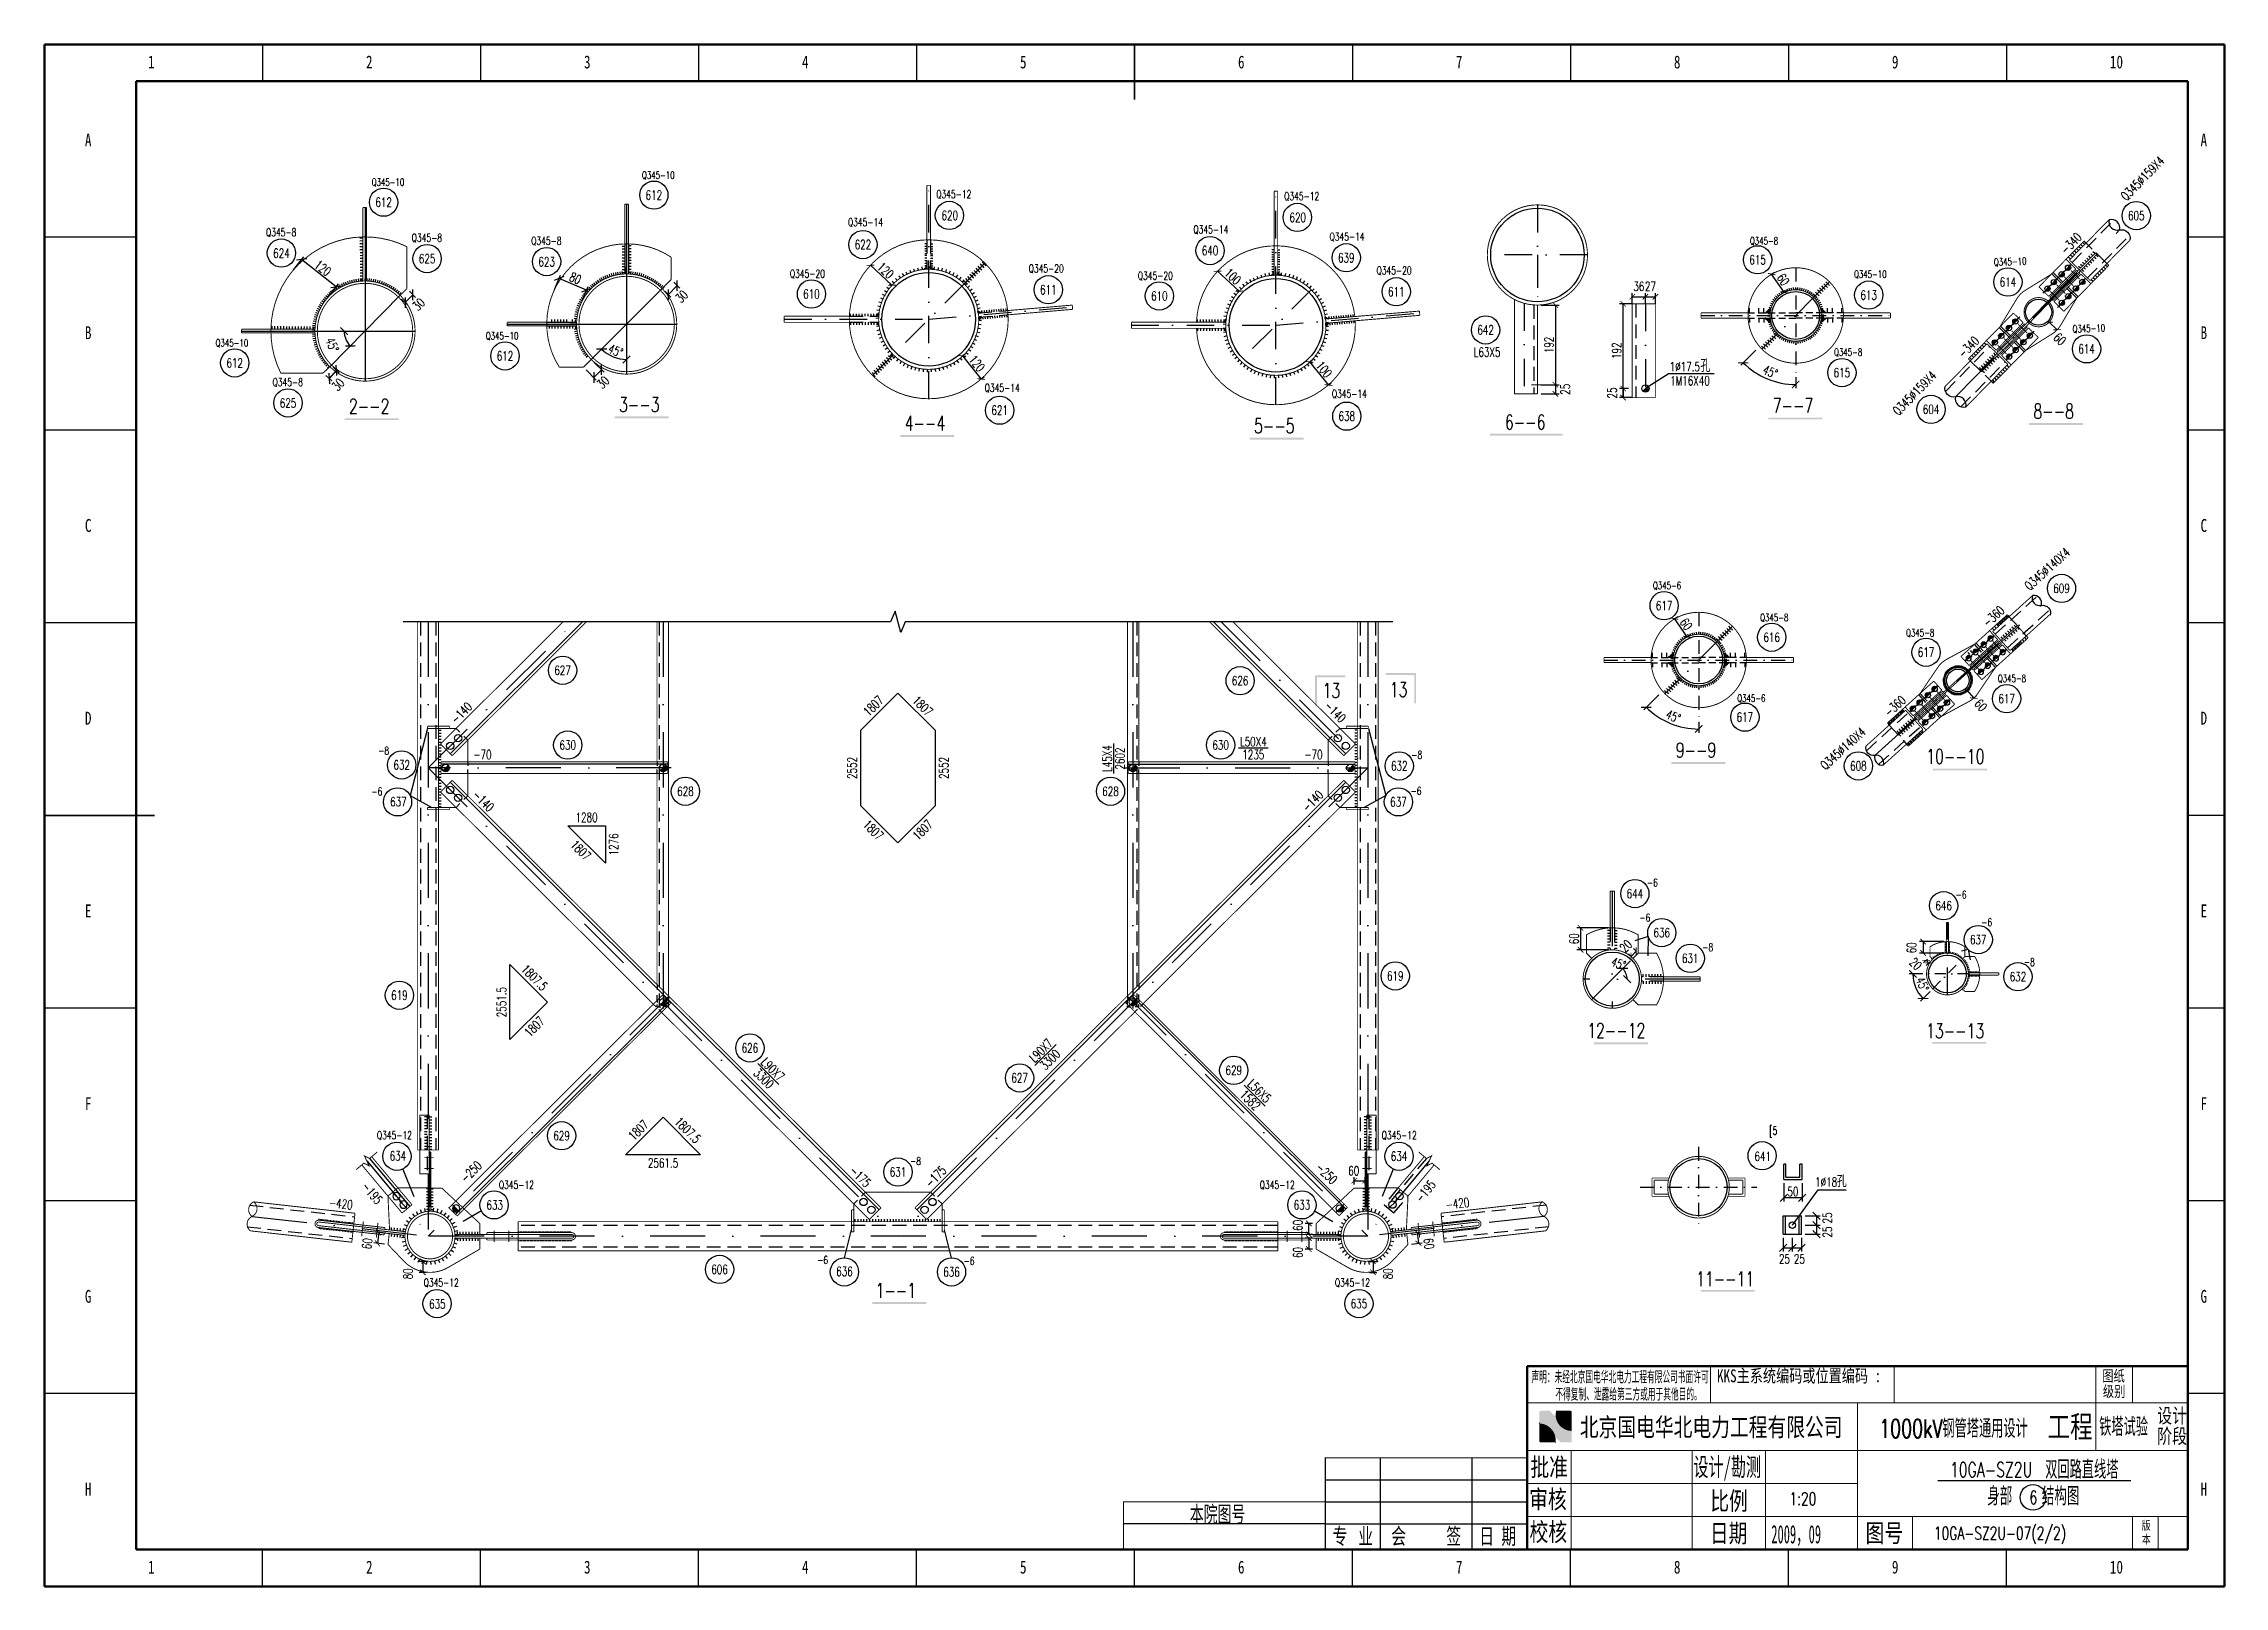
# Model space of a CAD drawing. Extents: x 6045 to 12501, y -14925 to -6998.
# Drawn here: x 7063 to 7658, y -7593 to -7173 of the extents above; entities that cross this region are included whole.
import ezdxf
from ezdxf.enums import TextEntityAlignment as Align

# ---------------------------------------------------------------- set-up
doc = ezdxf.new("R2010")
doc.units = 0
doc.header["$LTSCALE"] = 15
doc.header["$MEASUREMENT"] = 0
for name, pattern in [('CC3', [10, 7.5, -1.25, 0, -1.25]), ('DASHDOT', [1, 0.5, -0.25, 0, -0.25]), ('DASHDOT2', [0.5, 0.25, -0.125, 0, -0.125]), ('DASHDOTX2', [2, 1, -0.5, 0, -0.5]), ('DASHED2', [0.375, 0.25, -0.125]), ('HIDDEN2', [0.1875, 0.125, -0.0625])]:
    doc.linetypes.add(name, pattern=pattern)
doc.layers.get('0').update_dxf_attribs({"linetype": 'CONTINUOUS'})
doc.layers.get('DEFPOINTS').update_dxf_attribs({"linetype": 'CONTINUOUS'})
for name, color, linetype in [('1', 1, 'DASHED2'), ('2', 3, 'CONTINUOUS'), ('3', 1, 'CONTINUOUS'), ('4', 3, 'DASHDOTX2'), ('5', 3, 'DASHDOT'), ('DIM', 3, 'CONTINUOUS'), ('NCPE_BORDER', 7, 'CONTINUOUS'), ('TB', 7, 'CONTINUOUS')]:
    doc.layers.add(name, color=color, linetype=linetype)
doc.styles.add('DXT', font='romans.shx', dxfattribs={"width": 0.72, "bigfont": 'gvfs.shx'})
doc.styles.add('FS1', font='romans.shx', dxfattribs={"width": 0.8, "bigfont": 'fs1.shx'})
doc.styles.add('HZ', font='romans.shx', dxfattribs={"width": 0.7, "bigfont": 'fs1.shx'})
doc.styles.add('HZ1', font='romans.shx', dxfattribs={"width": 0.7, "bigfont": 'fs1.shx'})
doc.styles.add('HZFS', font='ROMANS.shx', dxfattribs={"width": 0.7, "bigfont": 'HZFS.shx'})
doc.styles.add('NCPE_BORDER', font='SIMFANG.TTF', dxfattribs={"width": 0.75, "height": 3.5})
doc.styles.add('NCPE_NAME', font='SimSun.ttf', dxfattribs={"width": 0.75, "height": 5})
doc.styles.get("Standard").update_dxf_attribs({"font": 'romans.shx', "width": 0.7, "bigfont": 'fs1.shx'})
doc.dimstyles.new('Copy of STANDARD', dxfattribs={"dimtxt": 2.5, "dimasz": 2, "dimexe": 1, "dimexo": 1, "dimgap": 0.5, "dimtad": 1, "dimdec": 4, "dimlfac": 20, "dimzin": 10, "dimdsep": 46, "dimtxsty": 'HZFS', "dimblk1": 'OBLIQUE', "dimblk2": 'OBLIQUE', "dimsah": 1, "dimcen": 2.5, "dimclrd": 4, "dimclre": 4, "dimclrt": 6, "dimadec": 0, "dimazin": 0, "dimtfac": 1, "dimtdec": 4, "dimtofl": 0, "dimtmove": 2, "dimatfit": 2, "dimldrblk": 'OBLIQUE', "dimfxl": 0, "dimtolj": 1, "dimtzin": 10, "dimarcsym": 0})
doc.dimstyles.get("Standard").update_dxf_attribs({"dimscale": 0, "dimtxt": 2.5, "dimasz": 2, "dimexe": 1, "dimexo": 1, "dimgap": 0.8, "dimtad": 1, "dimdec": 0, "dimlfac": 20, "dimzin": 0, "dimdsep": 46, "dimtxsty": 'Standard', "dimblk1": 'ARCHTICK', "dimblk2": 'ARCHTICK', "dimsah": 1, "dimcen": 0.09, "dimclrd": 4, "dimclre": 4, "dimclrt": 6, "dimadec": 0, "dimazin": 0, "dimtfac": 1, "dimtdec": 0, "dimtofl": 0, "dimtmove": 2, "dimatfit": 3, "dimldrblk": 'ARCHTICK', "dimfxl": 0, "dimtolj": 1, "dimtzin": 0, "dimarcsym": 0})
doc.dimstyles.new('STANDARD$0', dxfattribs={"dimtxt": 2.5, "dimasz": 1.499, "dimexe": 1, "dimexo": 1, "dimgap": 0.5, "dimtad": 1, "dimdec": 0, "dimlfac": 20, "dimzin": 0, "dimdsep": 46, "dimtxsty": 'Standard', "dimblk": 'ARCHTICK', "dimcen": 0.09, "dimclrd": 4, "dimclre": 4, "dimclrt": 6, "dimadec": 0, "dimazin": 0, "dimtfac": 1, "dimtdec": 0, "dimtmove": 2, "dimatfit": 3, "dimldrblk": 'ARCHTICK', "dimfxl": 0, "dimtolj": 1, "dimtzin": 0, "dimarcsym": 0})
doc.dimstyles.new('副本 (3)STANDARD', dxfattribs={"dimtxt": 2.5, "dimasz": 2, "dimexe": 1, "dimexo": 1, "dimgap": 0.5, "dimtad": 1, "dimlfac": 10, "dimzin": 10, "dimdsep": 46, "dimlunit": 6, "dimtxsty": 'Standard', "dimblk1": 'OBLIQUE', "dimblk2": 'OBLIQUE', "dimsah": 1, "dimcen": 2.5, "dimclrd": 4, "dimclre": 4, "dimclrt": 6, "dimadec": 0, "dimazin": 0, "dimtfac": 1, "dimtofl": 0, "dimtmove": 2, "dimatfit": 3, "dimldrblk": 'OBLIQUE', "dimfxl": 0, "dimtolj": 1, "dimtzin": 10, "dimarcsym": 0})

msp = doc.modelspace()

# ---------------------------------------------------------------- texts
at = {"width": 0.7}
for s, height, p in [('Q345-10', 2, (7230.7750403, -7209.5041268)), ('Q345-10', 2, (7157.1320698, -7211.4232352)), ('Q345-8', 2, (7532.0889056, -7227.4190637)), ('Q345-10', 2, (7561.057553, -7236.4916206)), ('642', 2.49999994, (7456.212997, -7251.8915501)), ('Q345-10', 2, (7114.596714, -7255.2098853)), ('Q345-10', 2, (7188.2396845, -7253.2907769)), ('L63X5', 2.5, (7456.623083, -7257.9586724)), ('Q345-8', 2, (7555.0164815, -7257.7111197)), ('Q345-6', 2, (7505.6566825, -7321.2744676)), ('Q345-8', 2, (7534.883973, -7330.0148316)), ('Q345-8', 2, (7574.6424078, -7334.1539731)), ('Q345-8', 2, (7599.6469965, -7346.6025046)), ('Q345-6', 2, (7528.6328165, -7352.0031557)), ('L50X4', 2.5, (7392.9261504, -7364.0807583)), ('-70', 2.5, (7182.8666504, -7367.5807583)), ('1235', 2.5, (7392.9261504, -7367.5807583)), ('-70', 2.5, (7409.3236504, -7367.5807583))]:
    msp.add_text(s, height=height, dxfattribs=at).set_placement(p, align=Align.CENTER)
for s, height, rotation, p in [('Q345%%c159X4', 2.5, 45.4886597241, (7636.1243424, -7210.2605182)), ('-340', 2.5, 45.4886597241, (7616.638324, -7227.9606408)), ('Q345-10', 2, 1.750059724, (7599.1951068, -7233.0585548)), ('Q345-10', 2, 1.750059724, (7620.6302828, -7251.2730968)), ('-340', 2.5, 45.4886597241, (7588.6942356, -7256.2168217)), ('Q345%%c159X4', 2.5, 45.4886597241, (7573.9901965, -7268.7423761)), ('Q345%%c140X4', 2.5, 42.0959, (7610.0937419, -7316.7288505)), ('-360', 2.5, 42.0959, (7595.458589, -7329.6008798)), ('-360', 2.5, 42.0959, (7568.5828166, -7354.0499703)), ('-140', 2.5, 44.8991, (7177.9946504, -7355.8562583)), ('-140', 2.5, 315.1009, (7414.3269831, -7355.5825581)), ('Q345%%c140X4', 2.5, 42.0959, (7554.4579122, -7365.6096292)), ('L45X4', 2.5, 90, (7354.3576504, -7367.4182583)), ('2602', 2.5, 90, (7357.8576504, -7367.4182583)), ('-140', 2.5, 315.1009, (7182.2296504, -7379.8552583)), ('-140', 2.5, 44.8991, (7409.9606504, -7379.8552583)), ('L90X7', 2.5, 44.8991, (7335.940764, -7447.8350976)), ('3300', 2.5, 315.1009, (7258.6237199, -7455.4413731)), ('L90X7', 2.5, 315.1009, (7261.0947199, -7452.9618731)), ('3300', 2.5, 44.8991, (7338.411264, -7450.3140976)), ('L56X5', 2.5, 315.1009, (7393.6666504, -7458.8797583)), ('1582', 2.5, 315.1009, (7391.1961504, -7461.3592583)), ('641', 2.49999994, 0.0000540247, (7531.7487176, -7477.0122612)), ('-250', 2.5, 44.8991, (7180.646611, -7480.8633101)), ('-175', 2.5, 315.1009, (7284.9311504, -7482.1957583)), ('-175', 2.5, 44.8991, (7307.2591504, -7482.1957583)), ('-250', 2.5, 315.1009, (7412.0159238, -7481.3338837)), ('-420', 2.5, 353.611, (7144.1559818, -7489.9487498)), ('-195', 2.5, 309.9698, (7151.8422539, -7486.589863)), ('-195', 2.5, 50.0302, (7440.7763028, -7486.0789409)), ('-420', 2.5, 6.389, (7448.6968453, -7489.8745644))]:
    msp.add_text(s, height=height, rotation=rotation, dxfattribs=at).set_placement(p, align=Align.CENTER)
for s, p in [('612', (7229.5692166, -7213.9421774)), ('612', (7155.926246, -7215.8612859)), ('620', (7310.2237398, -7219.4737496)), ('620', (7405.0263175, -7220.0181084)), ('605', (7633.5284678, -7219.5241663)), ('624', (7128.0925718, -7229.7611905)), ('625', (7167.7958577, -7231.2631547)), ('623', (7200.3612011, -7232.0936557)), ('622', (7286.541952, -7227.4047197)), ('640', (7381.1393058, -7229.0331422)), ('639', (7418.2430921, -7230.9988654)), ('615', (7530.3257756, -7231.5579062)), ('614', (7598.5388102, -7237.6005006)), ('610', (7272.5179381, -7240.8635875)), ('611', (7337.060606, -7239.7127729)), ('610', (7367.3205158, -7241.4079463)), ('611', (7431.8631838, -7240.2571317)), ('613', (7560.6063098, -7241.171532)), ('614', (7619.9739862, -7255.8150425)), ('612', (7115.3661517, -7259.647936)), ('612', (7189.0091222, -7257.7288275)), ('615', (7553.3019095, -7262.2865942)), ('625', (7129.8886922, -7270.5771688)), ('621', (7323.8002685, -7272.5230827)), ('638', (7418.3976223, -7274.1515053)), ('604', (7577.5961207, -7272.298384)), ('609', (7613.1574994, -7321.0679776)), ('617', (7504.8707804, -7325.7683847)), ('616', (7534.1742032, -7334.3759507)), ('617', (7576.2425348, -7338.4520804)), ('627', (7204.7006723, -7343.3726682)), ('626', (7389.3321699, -7346.205936)), ('617', (7598.192231, -7351.103579)), ('617', (7526.8696864, -7356.1419981)), ('630', (7206.1166043, -7363.7307583)), ('630', (7384.0139004, -7363.7307583)), ('632', (7160.854835, -7369.1506132)), ('632', (7432.6888799, -7369.4222521)), ('608', (7557.802584, -7369.4108585)), ('637', (7159.9485825, -7379.1776071)), ('628', (7238.1826504, -7376.3307583)), ('628', (7354.0076504, -7376.3307583)), ('637', (7432.4656515, -7379.2116347)), ('644', (7496.8898057, -7404.2126235)), ('646', (7581.0156428, -7407.5045329)), ('636', (7504.2333179, -7414.8383433)), ('637', (7590.4550384, -7416.7420833)), ('631', (7511.972821, -7421.843289)), ('619', (7431.5917749, -7426.6333857)), ('632', (7601.2792427, -7426.8411023)), ('619', (7160.246355, -7431.8845704)), ('626', (7255.7402233, -7446.2292033)), ('629', (7387.6003004, -7452.3409583)), ('627', (7329.2371006, -7454.4111411)), ('629', (7204.4172004, -7470.1597583)), ('634', (7159.82341, -7475.6424223)), ('634', (7432.6300017, -7475.7436822)), ('631', (7296.0951504, -7480.0505083)), ('633', (7186.2105195, -7489.0279765)), ('633', (7406.1553111, -7488.9902259)), ('606', (7247.4713928, -7506.588114)), ('636', (7281.5181313, -7507.1229976)), ('636', (7310.6830332, -7507.2540583)), ('635', (7170.578473, -7515.9936397)), ('635', (7421.6918609, -7515.8870634))]:
    msp.add_text(s, height=2.5, dxfattribs=at).set_placement(p, align=Align.MIDDLE_CENTER)
for s, height, p in [('Q345-12', 2.15, (7306.5341338, -7214.7615142)), ('Q345-12', 2.15, (7401.3367115, -7215.305873)), ('Q345-8', 2.15, (7123.8859008, -7225.1314652)), ('Q345-8', 2.15, (7163.5891866, -7226.6334293)), ('Q345-8', 2.15, (7196.1545301, -7227.4639304)), ('Q345-14', 2.15, (7282.4635203, -7222.3850161)), ('Q345-14', 2.15, (7376.5988141, -7224.3596482)), ('Q345-14', 2.15, (7413.7026003, -7226.3253713)), ('Q345-20', 2.15, (7266.6491407, -7236.4229685)), ('Q345-20', 2.15, (7331.7161245, -7234.9963728)), ('Q345-20', 2.15, (7361.4517184, -7236.9673273)), ('Q345-20', 2.15, (7426.5187023, -7235.5407316)), ('Q345-8', 2.15, (7125.6820212, -7265.9474434)), ('Q345-14', 2.15, (7319.7218368, -7267.5033791)), ('Q345-14', 2.15, (7414.3191906, -7269.1318016)), ('-8', 2.15, (7154.4594636, -7366.3447576)), ('-8', 2.15, (7435.9889299, -7367.4971071)), ('-6', 2.15, (7152.6079459, -7377.4570334)), ('-6', 2.15, (7435.7656515, -7377.2868847)), ('-6', 2.15, (7500.1898057, -7402.2878735)), ('-6', 2.15, (7584.3156428, -7405.5797829)), ('-6', 2.15, (7498.1427096, -7411.8244665)), ('-6', 2.15, (7591.2831769, -7413.0696797)), ('-8', 2.15, (7515.272821, -7419.918539)), ('-8', 2.15, (7602.9029631, -7423.9343962)), ('Q345-12', 2.15, (7154.1051557, -7471.0999759)), ('Q345-12', 2.15, (7154.1051557, -7471.0999759)), ('Q345-12', 2.15, (7427.9084785, -7471.0999759)), ('-8', 2.15, (7299.3951504, -7478.1257583)), ('Q345-12', 2.15, (7187.3439294, -7484.6216386)), ('Q345-12', 2.15, (7394.6697048, -7484.6216386)), ('-6', 2.15, (7274.0898622, -7505.0714804)), ('-6', 2.15, (7313.9830332, -7505.3293083)), ('Q345-12', 2.15, (7166.8543206, -7511.2433571)), ('Q345-12', 2.15, (7415.1593136, -7511.2433571)), ('双回路直线塔', 5, (7608.7128994, -7563.6117181)), ('10GA-SZ2U', 4, (7582.7441863, -7563.1268323)), ('1:20', 3.5, (7538.9969606, -7570.8240585)), ('10GA-SZ2U-07(2/2)', 3.5, (7578.3634549, -7580.1810475))]:
    msp.add_text(s, height=height, dxfattribs=at).set_placement(p)
at = {"color": 2, "width": 0.7}
for s, p in [('1%%c17.5', (7510.5010282, -7261.8985749)), ('1M16X40', (7511.9112812, -7265.752091))]:
    msp.add_text(s, height=2.5, dxfattribs=at).set_placement(p, align=Align.CENTER)
at = {"color": 2, "style": 'DXT', "width": 0.7}
msp.add_text('孔', height=3.5, dxfattribs=at).set_placement((7516.1009362, -7262.1497127), align=Align.CENTER)
at = {"style": 'HZ', "width": 0.7}
for s, p in [('2--2', (7146.4866199, -7273.4339171)), ('3--3', (7220.0862305, -7272.9665063)), ('7--7', (7534.465002, -7273.265455)), ('8--8', (7605.4963319, -7274.7807279)), ('4--4', (7297.9290305, -7278.0376364)), ('5--5', (7393.126013, -7278.7541173)), ('6--6', (7461.4867646, -7277.7755404)), ('9--9', (7508.0327789, -7367.120859)), ('10--10', (7576.3077024, -7368.8289752)), ('12--12', (7483.9053771, -7443.5210717)), ('13--13', (7576.2545308, -7443.6082765)), ('1--1', (7289.994945, -7514.298572)), ('11--11', (7513.5701334, -7511.1710551))]:
    msp.add_text(s, height=4, dxfattribs=at).set_placement(p)
at = {"width": 0.7}
for p in [(7411.797509, -7350.8794429), (7430.1053681, -7350.6534232)]:
    msp.add_text('13', height=4, rotation=0.0000273139, dxfattribs=at).set_placement(p)
at = {"style": 'HZFS', "width": 0.7}
msp.add_text('[5', height=2.2, dxfattribs=at).set_placement((7534.6064035, -7469.8792999), align=Align.CENTER)
at = {"color": 7, "linetype": 'Continuous', "width": 0.7}
for s, height, p in [('1000kV钢管塔通用设计', 5, (7563.4392341, -7552.4380402)), ('6', 3.6, (7604.3981866, -7570.4908151))]:
    msp.add_text(s, height=height, dxfattribs=at).set_placement(p)
at = {"color": 7, "linetype": 'Continuous', "style": 'HZ1', "width": 0.72}
msp.add_text('身部   结构图', height=5, dxfattribs=at).set_placement((7592.8970924, -7570.8620068))
at = {"layer": '3', "width": 0.7}
for s, rotation, p in [('1807', 44.8991, (7290.2681504, -7353.9632583)), ('1807', 315.1009, (7301.9221504, -7353.9632583)), ('2552', 90, (7284.8531504, -7369.9807583)), ('2552', 90, (7309.8371504, -7369.9807583)), ('1807', 315.1009, (7288.5036504, -7387.7687583)), ('1807', 44.8991, (7303.6866504, -7387.7687583)), ('1807', 315.1009, (7208.7701504, -7393.2837583)), ('1276', 90, (7219.8606504, -7390.8047583)), ('1807.5', 315.1009, (7196.1466504, -7427.9557583)), ('2551.5', 90, (7189.3186504, -7433.7682583)), ('1807', 44.8991, (7197.9111504, -7441.3512583)), ('1807', 44.8991, (7226.2566504, -7469.5277583)), ('1807.5', 315.1009, (7237.9086504, -7469.5277583))]:
    msp.add_text(s, height=2.5, rotation=rotation, dxfattribs=at).set_placement(p, align=Align.CENTER)
for s, p in [('1280', (7211.2406504, -7384.7027583)), ('2561.5', (7232.0826504, -7478.8377583))]:
    msp.add_text(s, height=2.5, dxfattribs=at).set_placement(p, align=Align.CENTER)
at = {"layer": 'DIM', "linetype": 'ByBlock', "ltscale": 0.5, "width": 0.7}
for s, height, p in [('1%%C18', 2.5, (7549.0108491, -7484.0173255)), ('孔', 3.2, (7553.2840017, -7484.1496734))]:
    msp.add_text(s, height=height, dxfattribs=at).set_placement(p, align=Align.CENTER)
at = {"layer": 'TB', "width": 0.7}
msp.add_text('铁塔试验', height=5, dxfattribs=at).set_placement((7623.4110396, -7551.9643691))

# ---------------------------------------------------------------- blocks, each defined once
blk = doc.blocks.new('TKA2')
at = {"color": 3, "lineweight": 50}
for p, q in [((7.12, 428.81), (601.12, 428.81)), ((7.12, 8.81), (7.12, 428.81)), ((601.12, 428.81), (601.12, 8.81)), ((591.12, 418.81), (32.12, 418.81)), ((32.12, 418.81), (32.12, 18.81)), ((591.12, 18.81), (591.12, 418.81)), ((32.12, 18.81), (591.12, 18.81)), ((601.12, 8.81), (7.12, 8.81))]:
    blk.add_line(p, q, dxfattribs=at)
at = {"color": 3}
for p, q in [((66.52, 428.81), (66.52, 418.81)), ((125.92, 428.81), (125.92, 418.81)), ((185.32, 428.81), (185.32, 418.81)), ((244.72, 428.81), (244.72, 418.81)), ((304.12, 428.81), (304.12, 418.81)), ((363.52, 428.81), (363.52, 418.81)), ((422.92, 428.81), (422.92, 418.81)), ((482.32, 428.81), (482.32, 418.81)), ((541.72, 428.81), (541.72, 418.81)), ((32.12, 376.31), (7.12, 376.31)), ((601.12, 376.31), (591.12, 376.31)), ((32.12, 323.81), (7.12, 323.81)), ((601.12, 323.81), (591.12, 323.81)), ((32.12, 271.31), (7.12, 271.31)), ((601.12, 271.31), (591.12, 271.31)), ((32.12, 218.81), (7.12, 218.81)), ((601.12, 218.81), (591.12, 218.81)), ((32.12, 166.31), (7.12, 166.31)), ((601.12, 166.31), (591.12, 166.31)), ((32.12, 113.81), (7.12, 113.81)), ((601.12, 113.81), (591.12, 113.81)), ((32.12, 61.31), (7.12, 61.31)), ((601.12, 61.31), (591.12, 61.31)), ((591.12, 27.81), (591.12, 27.81)), ((66.52, 8.81), (66.52, 18.81)), ((125.92, 8.81), (125.92, 18.81)), ((185.32, 8.81), (185.32, 18.81)), ((244.72, 8.81), (244.72, 18.81)), ((304.12, 8.81), (304.12, 18.81)), ((363.52, 8.81), (363.52, 18.81)), ((422.92, 8.81), (422.92, 18.81)), ((482.32, 8.81), (482.32, 18.81)), ((541.72, 8.81), (541.72, 18.81))]:
    blk.add_line(p, q, dxfattribs=at)
at = {"color": 3, "const_width": 0.5}
for points in [[(304.12, 428.81), (304.12, 413.81)], [(7.12, 218.81), (37.12, 218.81)]]:
    blk.add_lwpolyline(points, dxfattribs=at)
at = {"color": 3, "style": 'NCPE_BORDER', "width": 0.75}
for s, p in [('1', (35.32, 422.31)), ('2', (94.72, 422.31)), ('3', (154.12, 422.31)), ('4', (213.52, 422.31)), ('5', (272.92, 422.31)), ('6', (332.32, 422.31)), ('7', (391.72, 422.31)), ('8', (451.12, 422.31)), ('9', (510.52, 422.31)), ('10', (569.92, 422.31)), ('A', (18.12, 401.06)), ('A', (594.62, 401.06)), ('B', (18.12, 348.56)), ('B', (594.62, 348.56)), ('C', (18.12, 296.06)), ('C', (594.62, 296.06)), ('D', (18.12, 243.56)), ('D', (594.62, 243.56)), ('E', (18.12, 191.06)), ('E', (594.62, 191.06)), ('F', (18.12, 138.56)), ('F', (594.62, 138.56)), ('G', (18.12, 86.06)), ('G', (594.62, 86.06)), ('H', (18.12, 33.56)), ('H', (594.62, 33.56)), ('1', (35.32, 12.31)), ('2', (94.72, 12.31)), ('3', (154.12, 12.31)), ('4', (213.52, 12.31)), ('5', (272.92, 12.31)), ('6', (332.32, 12.31)), ('7', (391.72, 12.31)), ('8', (451.12, 12.31)), ('9', (510.52, 12.31)), ('10', (569.92, 12.31))]:
    blk.add_text(s, height=3.5, dxfattribs=at).set_placement(p)
blk = doc.blocks.new('NCPE')
at = {"layer": 'NCPE_BORDER', "linetype": 'Continuous', "lineweight": 0}
h = blk.add_hatch(color=132, dxfattribs=at)
edge = h.paths.add_edge_path()
edge.add_ellipse((-176.63, 28.49), major_axis=(0, 5.98), ratio=0.991582, start_angle=277.08642, end_angle=360, ccw=False)
edge.add_line((-170.74, 29.23), (-170.65, 29.2))
edge.add_line((-170.65, 29.2), (-168.17, 29.2))
edge.add_arc((-168.17, 29.55), 0.35, 270, 360)
edge.add_line((-167.82, 29.55), (-167.82, 32.21))
edge.add_ellipse((-167.83, 38.11), major_axis=(-0.01, 5.91), ratio=0.997314, start_angle=94.7278, end_angle=180, ccw=False)
edge.add_line((-173.7, 37.62), (-173.74, 37.84))
edge.add_line((-173.74, 37.84), (-176.27, 37.84))
edge.add_arc((-176.27, 37.44), 0.405, 90, 180)
edge.add_line((-176.68, 37.44), (-176.68, 34.51))
edge.add_line((-176.68, 34.51), (-176.63, 34.47))
blk.add_hatch(color=132, dxfattribs=at).paths.add_polyline_path([(-167.82, 32.35, -0.486198), (-172.1, 37.78), (-172.1, 37.84), (-168.23, 37.84, -0.414214), (-167.82, 37.44)])
h = blk.add_hatch(color=132, dxfattribs=at)
edge = h.paths.add_edge_path()
edge.add_line((-176.68, 34.39), (-176.68, 29.55))
edge.add_arc((-176.33, 29.55), 0.35, 180, 270)
edge.add_line((-176.33, 29.2), (-172.34, 29.2))
edge.add_line((-172.34, 29.2), (-172.26, 29.27))
edge.add_ellipse((-176.82, 29.83), major_axis=(4.59, 0), ratio=0.991886, start_angle=353.04451, end_angle=448.26514)
edge.add_line((-176.68, 34.38), (-176.68, 34.39))
at = {"layer": 'NCPE_BORDER', "color": 7, "linetype": 'Continuous', "lineweight": 50}
for p, q in [((-180, 50), (0, 50)), ((-180, 0), (-180, 50)), ((0, 0), (0, 50)), ((-180, 0), (0, 0))]:
    blk.add_line(p, q, dxfattribs=at)
at = {"layer": 'NCPE_BORDER', "color": 7, "linetype": 'Continuous', "lineweight": 0}
for p, q in [((-130, 50), (-130, 40)), ((-80, 50), (-80, 40)), ((-25, 40), (-25, 50)), ((-15, 40), (-15, 50)), ((-180, 40), (0, 40)), ((-90, 0), (-90, 40)), ((-25, 27), (-25, 40)), ((-180, 27), (0, 27)), ((-168, 27), (-168, 0)), ((-135, 0), (-135, 27)), ((-115, 0), (-115, 27)), ((-180, 18), (-90, 18)), ((-180, 9), (0, 9)), ((-75, 0), (-75, 9)), ((-15, 0), (-15, 9)), ((-8, 0), (-8, 9))]:
    blk.add_line(p, q, dxfattribs=at)
at = {"layer": 'NCPE_BORDER', "color": 132, "linetype": 'Continuous', "lineweight": 0}
for p, q in [((-176.68, 34.51), (-176.63, 34.47)), ((-176.68, 34.38), (-176.68, 34.39)), ((-172.34, 29.2), (-172.26, 29.27))]:
    blk.add_line(p, q, dxfattribs=at)
at = {"layer": 'NCPE_BORDER', "color": 7, "linetype": 'Continuous', "lineweight": 0}
for s, height, style, width, p in [('声明：未经北京国电华北电力工程有限公司书面许可', 3, 'NCPE_BORDER', 0.5, (-178.82, 45.61)), ('KKS主系统编码或位置编码 :', 3.5, 'NCPE_BORDER', 0.75, (-128.26, 45.61)), ('图纸', 3, 'NCPE_BORDER', 0.75, (-23.27, 45.84)), ('不得复制、泄露给第三方或用于其他目的。', 3, 'NCPE_BORDER', 0.5, (-172.31, 40.91)), ('级别', 3, 'NCPE_BORDER', 0.75, (-23.11, 41.63)), ('北京国电华北电力工程有限公司', 5, 'NCPE_NAME', 0.75, (-165.65, 30.88)), ('工程', 6, 'NCPE_BORDER', 0.75, (-38.17, 30.49)), ('设计', 3.985, 'NCPE_BORDER', 0.75, (-8.31, 34.52)), ('阶段', 3.985, 'NCPE_BORDER', 0.75, (-8.31, 28.93)), ('批准', 5, 'NCPE_BORDER', 0.75, (-179.1, 20)), ('设计/勘测', 5, 'NCPE_BORDER', 0.6, (-134.68, 20.04)), ('审核', 5, 'NCPE_BORDER', 0.75, (-179.45, 11.22)), ('比例', 4.982, 'NCPE_BORDER', 0.75, (-130.06, 10.79)), ('校核', 5, 'NCPE_BORDER', 0.75, (-179.34, 2.31)), ('日期', 5, 'NCPE_BORDER', 0.75, (-130.2, 1.97)), ('图号', 5, 'NCPE_BORDER', 0.75, (-87.77, 2.04)), ('版', 2.33, 'NCPE_BORDER', 0.75, (-12.54, 5.42)), ('本', 2.33, 'NCPE_BORDER', 0.75, (-12.51, 1.65))]:
    blk.add_text(s, height=height, dxfattribs=dict(at, style=style, width=width)).set_placement(p)
at = {"layer": 'NCPE_BORDER', "color": 7, "linetype": 'Continuous', "lineweight": 0, "style": 'NCPE_BORDER'}
for tag, p, height, width in [('BARCODE', (-78.46, 42.09), 5.98, 0.75), ('KKS', (-128.46, 40.93), 3.5, 0.75), ('TUTAG', (-13.46, 42.28), 4.98, 0.75), ('PROJECTNAME', (-88.65, 30.21), 6, 0.75), ('MOMENT', (-23.94, 31.42), 4.98, 0.75), ('PIZHUN', (-166.46, 19.72), 4.98, 0.65), ('DESIGNER', (-113.46, 19.72), 5, 0.5), ('DRAWNAME', (-88.21, 15.84), 4.98, 0.75), ('SHENHE', (-166.46, 10.72), 4.98, 0.65), ('SCALE', (-113.46, 10.72), 4.98, 0.5), ('JIAOHE', (-166.46, 1.72), 4.98, 0.65), ('DRAWDATE', (-113.46, 1.72), 4.98, 0.5), ('DRAWNO', (-73.46, 1.72), 4.98, 0.75), ('VERCODE', (-6.46, 1.72), 4.98, 0.75)]:
    blk.add_attdef(tag, p, '', height=height, dxfattribs=dict(at, width=width))
blk = doc.blocks.new('A$C3A5B3EB0')
for p, q in [((70.15, 0.15), (70.15, 25.15)), ((95.15, 0.15), (95.15, 25.15)), ((55.15, 19.15), (110.15, 19.15)), ((55.15, 13.15), (110.15, 13.15)), ((55.15, 7.15), (0.15, 7.15)), ((55.15, 7.15), (110.15, 7.15))]:
    blk.add_line(p, q)
at = {"const_width": 0.3}
for points in [[(55.15, 0.15), (110.15, 0.15), (110.15, 25.15), (55.15, 25.15), (55.15, 0.15)], [(0.15, 0.15), (55.15, 0.15), (55.15, 13.15), (0.15, 13.15), (0.15, 0.15)]]:
    blk.add_lwpolyline(points, dxfattribs=at)
at = {"style": 'FS1'}
for s, width, p, p2 in [('本院图号', 0.764242, (18.24, 7.15), (33.36, 7.15)), ('专', 0.849558, (57.15, 1.15), (61.15, 1.15)), ('业', 0.8, (64.15, 1.15), (68.15, 1.15)), ('会', 0.8, (73.15, 1.15), (77.15, 1.15)), ('签', 0.820513, (88.15, 1.15), (92.15, 1.15)), ('日', 1.054945, (97.15, 1.15), (101.15, 1.15)), ('期', 0.834783, (103.15, 1.15), (107.15, 1.15))]:
    blk.add_text(s, height=5, dxfattribs=dict(at, width=width)).set_placement(p, p2, align=Align.FIT)
blk = doc.blocks.new('_OBLIQUE')
at = {"color": 0, "linetype": 'ByBlock'}
blk.add_line((-0.5, -0.5), (0.5, 0.5), dxfattribs=at)
blk = doc.blocks.new('*D44')
at = {"color": 4, "lineweight": -2}
for p, q in [((7543.3, -7494.51), (7547.35, -7494.51)), ((7543.3, -7497.01), (7547.35, -7497.01)), ((7546.35, -7494.51), (7546.35, -7497.01))]:
    blk.add_line(p, q, dxfattribs=at)
at = {"layer": 'DEFPOINTS', "color": 0}
for p in [(7542.3, -7494.51), (7542.3, -7497.01), (7546.35, -7497.01)]:
    blk.add_point(p, dxfattribs=at)
at = {"color": 4, "lineweight": -2, "xscale": 2, "yscale": 2, "zscale": 2}
for p, rotation in [((7546.35, -7494.51), 90), ((7546.35, -7497.01), 270)]:
    blk.add_blockref('_OBLIQUE', p, dxfattribs=dict(at, rotation=rotation))
at = {"color": 6, "insert": (7549.35, -7496.4), "char_height": 2.5, "attachment_point": 5, "rotation": 90}
blk.add_mtext('\\A1;25', dxfattribs=at)
blk = doc.blocks.new('*D45')
at = {"color": 4, "lineweight": -2}
for p, q in [((7543.3, -7492.01), (7547.35, -7492.01)), ((7546.35, -7492.01), (7546.35, -7494.51)), ((7543.3, -7494.51), (7547.35, -7494.51))]:
    blk.add_line(p, q, dxfattribs=at)
at = {"layer": 'DEFPOINTS', "color": 0}
for p in [(7542.3, -7492.01), (7542.3, -7494.51), (7546.35, -7494.51)]:
    blk.add_point(p, dxfattribs=at)
at = {"color": 4, "lineweight": -2, "xscale": 2, "yscale": 2, "zscale": 2}
for p, rotation in [((7546.35, -7492.01), 90), ((7546.35, -7494.51), 270)]:
    blk.add_blockref('_OBLIQUE', p, dxfattribs=dict(at, rotation=rotation))
at = {"color": 6, "insert": (7549.35, -7492.56), "char_height": 2.5, "attachment_point": 5, "rotation": 90}
blk.add_mtext('\\A1;25', dxfattribs=at)
blk = doc.blocks.new('*D46')
at = {"color": 4, "lineweight": -2}
for p, q in [((7537.3, -7498.01), (7537.3, -7501.74)), ((7539.8, -7498.01), (7539.8, -7501.74)), ((7537.3, -7500.74), (7539.8, -7500.74))]:
    blk.add_line(p, q, dxfattribs=at)
at = {"layer": 'DEFPOINTS', "color": 0}
for p in [(7537.3, -7497.01), (7539.8, -7497.01), (7539.8, -7500.74)]:
    blk.add_point(p, dxfattribs=at)
at = {"color": 4, "lineweight": -2, "xscale": 2, "yscale": 2, "zscale": 2, "rotation": 180}
blk.add_blockref('_OBLIQUE', (7537.3, -7500.74), dxfattribs=at)
at = {"color": 4, "lineweight": -2, "xscale": 2, "yscale": 2, "zscale": 2}
blk.add_blockref('_OBLIQUE', (7539.8, -7500.74), dxfattribs=at)
at = {"color": 6, "insert": (7537.65, -7503.74), "char_height": 2.5, "attachment_point": 5}
blk.add_mtext('\\A1;25', dxfattribs=at)
blk = doc.blocks.new('*D47')
at = {"color": 4, "lineweight": -2}
for p, q in [((7539.8, -7498.01), (7539.8, -7501.74)), ((7542.3, -7498.01), (7542.3, -7501.74)), ((7539.8, -7500.74), (7542.3, -7500.74))]:
    blk.add_line(p, q, dxfattribs=at)
at = {"layer": 'DEFPOINTS', "color": 0}
for p in [(7539.8, -7497.01), (7542.3, -7497.01), (7542.3, -7500.74)]:
    blk.add_point(p, dxfattribs=at)
at = {"color": 4, "lineweight": -2, "xscale": 2, "yscale": 2, "zscale": 2, "rotation": 180}
blk.add_blockref('_OBLIQUE', (7539.8, -7500.74), dxfattribs=at)
at = {"color": 4, "lineweight": -2, "xscale": 2, "yscale": 2, "zscale": 2}
blk.add_blockref('_OBLIQUE', (7542.3, -7500.74), dxfattribs=at)
at = {"color": 6, "insert": (7541.72, -7503.74), "char_height": 2.5, "attachment_point": 5}
blk.add_mtext('\\A1;25', dxfattribs=at)
blk = doc.blocks.new('*D48')
at = {"color": 4, "lineweight": -2}
for p, q in [((7537.46, -7483.09), (7537.46, -7488.12)), ((7542.46, -7487.12), (7537.46, -7487.12)), ((7542.46, -7483.09), (7542.46, -7488.12))]:
    blk.add_line(p, q, dxfattribs=at)
at = {"layer": 'DEFPOINTS', "color": 0}
for p in [(7537.46, -7482.09), (7537.46, -7487.12), (7542.46, -7482.09)]:
    blk.add_point(p, dxfattribs=at)
at = {"color": 4, "lineweight": -2, "xscale": 2, "yscale": 2, "zscale": 2, "rotation": 180}
blk.add_blockref('_OBLIQUE', (7537.46, -7487.12), dxfattribs=at)
at = {"color": 4, "lineweight": -2, "xscale": 2, "yscale": 2, "zscale": 2}
blk.add_blockref('_OBLIQUE', (7542.46, -7487.12), dxfattribs=at)
at = {"color": 6, "insert": (7539.96, -7485.37), "char_height": 2.5, "attachment_point": 5}
blk.add_mtext('\\A1;50', dxfattribs=at)
blk = doc.blocks.new('M16X50')
for p, q in [((-0.21, -0.21), (0.21, 0.21)), ((-0.14, -0.14), (0.14, 0.14))]:
    blk.add_line(p, q)
blk.add_circle((0, 0), 0.2)
for radius in [0.16, 0.12, 0.08, 0.04]:
    blk.add_arc((0, 0), radius, 225, 45)
blk = doc.blocks.new('M16X40')
blk.add_line((-0.14, -0.14), (0.14, 0.14))
blk.add_circle((0, 0), 0.2)
for radius in [0.16, 0.12, 0.08, 0.04]:
    blk.add_arc((0, 0), radius, 225, 45)
blk = doc.blocks.new('M20X45')
blk.add_circle((0, 0), 0.2)
blk = doc.blocks.new('M20X55')
blk.add_line((-0.21, -0.21), (0.21, 0.21))
blk.add_circle((0, 0), 0.2)
blk = doc.blocks.new('_ARCHTICK')
at = {"color": 0, "linetype": 'ByBlock', "const_width": 0.15}
blk.add_lwpolyline([(-0.5, -0.5), (0.5, 0.5)], dxfattribs=at)
blk = doc.blocks.new('*D119')
at = {"color": 4, "lineweight": -2}
for p, q in [((7409.05, -7494.06), (7407.07, -7494.06)), ((7409.05, -7497.06), (7407.07, -7497.06)), ((7408.07, -7497.06), (7408.07, -7494.06))]:
    blk.add_line(p, q, dxfattribs=at)
at = {"layer": 'DEFPOINTS', "color": 0}
for p in [(7408.07, -7494.06), (7410.05, -7494.06), (7410.05, -7497.06)]:
    blk.add_point(p, dxfattribs=at)
at = {"color": 4, "lineweight": -2, "xscale": 1.499, "yscale": 1.499, "zscale": 1.499}
for p, rotation in [((7408.07, -7494.06), 90), ((7408.07, -7497.06), 270)]:
    blk.add_blockref('_ARCHTICK', p, dxfattribs=dict(at, rotation=rotation))
at = {"color": 6, "insert": (7405.05, -7494.57), "char_height": 2.5, "attachment_point": 5, "rotation": 90}
blk.add_mtext('\\A1;60', dxfattribs=at)
blk = doc.blocks.new('*D120')
at = {"color": 4, "lineweight": -2}
for p, q in [((7409.05, -7498.06), (7407.07, -7498.06)), ((7408.07, -7498.06), (7408.07, -7501.06)), ((7409.05, -7501.06), (7407.07, -7501.06))]:
    blk.add_line(p, q, dxfattribs=at)
at = {"layer": 'DEFPOINTS', "color": 0}
for p in [(7410.05, -7498.06), (7408.07, -7501.06), (7410.05, -7501.06)]:
    blk.add_point(p, dxfattribs=at)
at = {"color": 4, "lineweight": -2, "xscale": 1.499, "yscale": 1.499, "zscale": 1.499}
for p, rotation in [((7408.07, -7498.06), 90), ((7408.07, -7501.06), 270)]:
    blk.add_blockref('_ARCHTICK', p, dxfattribs=dict(at, rotation=rotation))
at = {"color": 6, "insert": (7405.07, -7501.96), "char_height": 2.5, "attachment_point": 5, "rotation": 90}
blk.add_mtext('\\A1;60', dxfattribs=at)
blk = doc.blocks.new('*D121')
at = {"color": 4, "lineweight": -2}
for p, q in [((7424.62, -7504.38), (7426.56, -7504.38)), ((7425.56, -7504.38), (7425.56, -7507.38)), ((7424.62, -7507.38), (7426.56, -7507.38))]:
    blk.add_line(p, q, dxfattribs=at)
at = {"layer": 'DEFPOINTS', "color": 0}
for p in [(7423.62, -7504.38), (7423.62, -7507.38), (7425.56, -7507.38)]:
    blk.add_point(p, dxfattribs=at)
at = {"color": 4, "lineweight": -2, "xscale": 1.499, "yscale": 1.499, "zscale": 1.499}
for p, rotation in [((7425.56, -7504.38), 90), ((7425.56, -7507.38), 270)]:
    blk.add_blockref('_ARCHTICK', p, dxfattribs=dict(at, rotation=rotation))
at = {"color": 6, "insert": (7429.63, -7507.78), "char_height": 2.5, "attachment_point": 5, "rotation": 90}
blk.add_mtext('\\A1;80', dxfattribs=at)
blk = doc.blocks.new('*D122')
at = {"color": 4, "lineweight": -2}
for p, q in [((7435.72, -7496.7), (7438.59, -7496.38)), ((7436.06, -7499.69), (7438.93, -7499.36)), ((7437.6, -7496.49), (7437.93, -7499.47))]:
    blk.add_line(p, q, dxfattribs=at)
at = {"layer": 'DEFPOINTS', "color": 0}
for p in [(7434.73, -7496.82), (7435.06, -7499.8), (7437.93, -7499.47)]:
    blk.add_point(p, dxfattribs=at)
at = {"color": 4, "lineweight": -2, "xscale": 1.499, "yscale": 1.499, "zscale": 1.499}
for p, rotation in [((7437.6, -7496.49), 96.38901852172609), ((7437.93, -7499.47), 276.3890185217261)]:
    blk.add_blockref('_ARCHTICK', p, dxfattribs=dict(at, rotation=rotation))
at = {"color": 6, "insert": (7440.75, -7499.56), "char_height": 2.5, "attachment_point": 5, "rotation": 276.38902}
blk.add_mtext('\\A1;60', dxfattribs=at)
blk = doc.blocks.new('*D123')
at = {"color": 4, "lineweight": -2}
for p, q in [((7167.57, -7504.38), (7165.63, -7504.38)), ((7166.63, -7504.38), (7166.63, -7507.38)), ((7167.57, -7507.38), (7165.63, -7507.38))]:
    blk.add_line(p, q, dxfattribs=at)
at = {"layer": 'DEFPOINTS', "color": 0}
for p in [(7168.57, -7504.38), (7166.63, -7507.38), (7168.57, -7507.38)]:
    blk.add_point(p, dxfattribs=at)
at = {"color": 4, "lineweight": -2, "xscale": 1.499, "yscale": 1.499, "zscale": 1.499}
for p, rotation in [((7166.63, -7504.38), 90), ((7166.63, -7507.38), 270)]:
    blk.add_blockref('_ARCHTICK', p, dxfattribs=dict(at, rotation=rotation))
at = {"color": 6, "insert": (7162.56, -7507.78), "char_height": 2.5, "attachment_point": 5, "rotation": 90}
blk.add_mtext('\\A1;80', dxfattribs=at)
blk = doc.blocks.new('*D124')
at = {"color": 4, "lineweight": -2}
for p, q in [((7156.14, -7499.69), (7153.26, -7499.36)), ((7156.47, -7496.7), (7153.6, -7496.38)), ((7154.59, -7496.49), (7154.26, -7499.47))]:
    blk.add_line(p, q, dxfattribs=at)
at = {"layer": 'DEFPOINTS', "color": 0}
for p in [(7157.46, -7496.82), (7154.26, -7499.47), (7157.13, -7499.8)]:
    blk.add_point(p, dxfattribs=at)
at = {"color": 4, "lineweight": -2, "xscale": 1.499, "yscale": 1.499, "zscale": 1.499}
for p, rotation in [((7154.26, -7499.47), 263.6109814782912), ((7154.59, -7496.49), 83.61098147829115)]:
    blk.add_blockref('_ARCHTICK', p, dxfattribs=dict(at, rotation=rotation))
at = {"color": 6, "insert": (7151.44, -7499.56), "char_height": 2.5, "attachment_point": 5, "rotation": 83.61098}
blk.add_mtext('\\A1;60', dxfattribs=at)
blk = doc.blocks.new('KGJ')
at = {"const_width": 0.25}
for points in [[(7189.54, -6339.06), (7189.54, -6338.46)], [(7189.54, -6338.46), (7195.54, -6338.46)], [(7195.54, -6339.06), (7195.54, -6338.46)]]:
    blk.add_lwpolyline(points, dxfattribs=at)
blk.add_lwpolyline([(7189.54, -6339.06, 0.25, 0.25, 0), (7195.54, -6339.06, 0.25, 0.25, 0)], format="xyseb")
blk = doc.blocks.new('*D125')
at = {"color": 4, "lineweight": -2}
for p, q in [((7420.42, -7483.41), (7420.42, -7481.41)), ((7423.42, -7483.41), (7423.42, -7481.41)), ((7420.42, -7482.41), (7423.42, -7482.41))]:
    blk.add_line(p, q, dxfattribs=at)
at = {"layer": 'DEFPOINTS', "color": 0}
for p in [(7420.42, -7484.41), (7423.42, -7482.41), (7423.42, -7484.41)]:
    blk.add_point(p, dxfattribs=at)
at = {"color": 4, "lineweight": -2, "xscale": 1.499, "yscale": 1.499, "zscale": 1.499, "rotation": 180}
blk.add_blockref('_ARCHTICK', (7420.42, -7482.41), dxfattribs=at)
at = {"color": 4, "lineweight": -2, "xscale": 1.499, "yscale": 1.499, "zscale": 1.499}
blk.add_blockref('_ARCHTICK', (7423.42, -7482.41), dxfattribs=at)
at = {"color": 6, "insert": (7420.29, -7479.72), "char_height": 2.5, "attachment_point": 5}
blk.add_mtext('\\A1;60', dxfattribs=at)
blk = doc.blocks.new('*D129')
at = {"color": 4, "lineweight": -2}
for p, q in [((7131.34, -7234.29), (7134.18, -7230.7)), ((7142.98, -7238.91), (7133.56, -7231.48)), ((7140.77, -7241.72), (7143.6, -7238.13))]:
    blk.add_line(p, q, dxfattribs=at)
at = {"layer": 'DEFPOINTS', "color": 0}
for p in [(7133.56, -7231.48), (7130.72, -7235.08), (7140.15, -7242.51)]:
    blk.add_point(p, dxfattribs=at)
at = {"color": 4, "lineweight": -2, "xscale": 2, "yscale": 2, "zscale": 2}
for p, rotation in [((7133.56, -7231.48), 141.7338204428428), ((7142.98, -7238.91), 321.7338204428428)]:
    blk.add_blockref('_OBLIQUE', p, dxfattribs=dict(at, rotation=rotation))
at = {"color": 6, "insert": (7139.36, -7233.82), "char_height": 2.5, "attachment_point": 5, "rotation": 321.73382, "style": 'HZFS'}
blk.add_mtext('\\A1;120', dxfattribs=at)
blk = doc.blocks.new('*D130')
at = {"color": 4, "lineweight": -2}
for p, q in [((7160.83, -7242.25), (7162.5, -7243.92)), ((7161.79, -7243.21), (7163.91, -7241.09)), ((7162.95, -7240.13), (7164.62, -7241.8))]:
    blk.add_line(p, q, dxfattribs=at)
at = {"layer": 'DEFPOINTS', "color": 0}
for p in [(7160.13, -7241.54), (7162.25, -7239.42), (7163.91, -7241.09)]:
    blk.add_point(p, dxfattribs=at)
at = {"color": 4, "lineweight": -2, "xscale": 2, "yscale": 2, "zscale": 2}
for p, rotation in [((7161.79, -7243.21), 224.9999999999755), ((7163.91, -7241.09), 44.99999999997544)]:
    blk.add_blockref('_OBLIQUE', p, dxfattribs=dict(at, rotation=rotation))
at = {"color": 6, "insert": (7165.48, -7243.7), "char_height": 2.5, "attachment_point": 5, "rotation": 45, "style": 'HZFS'}
blk.add_mtext('\\A1;30', dxfattribs=at)
blk = doc.blocks.new('*D131')
at = {"color": 4, "lineweight": -2}
for p, q in [((7143.06, -7261.66), (7141.08, -7263.89)), ((7142.14, -7260.84), (7143.81, -7262.33)), ((7140.16, -7263.07), (7141.82, -7264.55))]:
    blk.add_line(p, q, dxfattribs=at)
at = {"layer": 'DEFPOINTS', "color": 0}
for p in [(7141.4, -7260.18), (7139.41, -7262.4), (7141.08, -7263.89)]:
    blk.add_point(p, dxfattribs=at)
at = {"color": 4, "lineweight": -2, "xscale": 2, "yscale": 2, "zscale": 2}
for p, rotation in [((7143.06, -7261.66), 48.28669033412413), ((7141.08, -7263.89), 228.2866903341241)]:
    blk.add_blockref('_OBLIQUE', p, dxfattribs=dict(at, rotation=rotation))
at = {"color": 6, "insert": (7143.52, -7265.55), "char_height": 2.5, "attachment_point": 5, "rotation": 48.28669, "style": 'HZFS'}
blk.add_mtext('\\A1;30', dxfattribs=at)
blk = doc.blocks.new('*D132')
at = {"color": 4, "lineweight": -2}
blk.add_arc((7150.86, -7250.96), 5.7, 180, 225.47876, dxfattribs=at)
at = {"layer": 'DEFPOINTS', "color": 0}
for p in [(7160.43, -7241.23), (7105.02, -7250.96), (7145.36, -7252.45), (7164.51, -7250.96), (7141.29, -7260.7)]:
    blk.add_point(p, dxfattribs=at)
at = {"color": 4, "lineweight": -2, "xscale": 2, "yscale": 2, "zscale": 2}
for p, rotation in [((7145.16, -7250.96), 89.99999999999984), ((7146.87, -7255.03), 315.478764578386)]:
    blk.add_blockref('_ARCHTICK', p, dxfattribs=dict(at, rotation=rotation))
at = {"color": 6, "insert": (7141.92, -7254.71), "char_height": 2.5, "attachment_point": 5, "rotation": 292.73938}
blk.add_mtext('\\A1;45°', dxfattribs=at)
blk = doc.blocks.new('*D133')
at = {"color": 4, "lineweight": -2}
for p, q in [((7234.99, -7237.62), (7236.66, -7239.29)), ((7232.52, -7240.1), (7234.19, -7241.77)), ((7233.48, -7241.06), (7235.95, -7238.58))]:
    blk.add_line(p, q, dxfattribs=at)
at = {"layer": 'DEFPOINTS', "color": 0}
for p in [(7234.29, -7236.92), (7231.81, -7239.39), (7235.95, -7238.58)]:
    blk.add_point(p, dxfattribs=at)
at = {"color": 4, "lineweight": -2, "xscale": 2, "yscale": 2, "zscale": 2}
for p, rotation in [((7235.95, -7238.58), 44.99999999997895), ((7233.48, -7241.06), 224.9999999999789)]:
    blk.add_blockref('_OBLIQUE', p, dxfattribs=dict(at, rotation=rotation))
at = {"color": 6, "insert": (7237.17, -7241.54), "char_height": 2.5, "attachment_point": 5, "rotation": 45, "style": 'HZFS'}
blk.add_mtext('\\A1;30', dxfattribs=at)
blk = doc.blocks.new('*D126')
at = {"color": 4, "lineweight": -2}
for p, q in [((7202.48, -7239.65), (7204.14, -7235.71)), ((7211.24, -7239.79), (7203.75, -7236.64)), ((7209.98, -7242.8), (7211.63, -7238.87))]:
    blk.add_line(p, q, dxfattribs=at)
at = {"layer": 'DEFPOINTS', "color": 0}
for p in [(7203.75, -7236.64), (7202.09, -7240.57), (7209.59, -7243.73)]:
    blk.add_point(p, dxfattribs=at)
at = {"color": 4, "lineweight": -2, "xscale": 2, "yscale": 2, "zscale": 2}
for p, rotation in [((7203.75, -7236.64), 157.168403953695), ((7211.24, -7239.79), 337.168403953695)]:
    blk.add_blockref('_OBLIQUE', p, dxfattribs=dict(at, rotation=rotation))
at = {"color": 6, "insert": (7208.18, -7236.6), "char_height": 2.5, "attachment_point": 5, "rotation": 337.1684, "style": 'HZFS'}
blk.add_mtext('\\A1;80', dxfattribs=at)
blk = doc.blocks.new('*D127')
at = {"color": 4, "lineweight": -2}
for p, q in [((7211.09, -7261.52), (7213.89, -7264.32)), ((7213.18, -7263.61), (7215.3, -7261.49)), ((7213.21, -7259.4), (7216.01, -7262.2))]:
    blk.add_line(p, q, dxfattribs=at)
at = {"layer": 'DEFPOINTS', "color": 0}
for p in [(7210.39, -7260.82), (7212.51, -7258.7), (7215.3, -7261.49)]:
    blk.add_point(p, dxfattribs=at)
at = {"color": 4, "lineweight": -2, "xscale": 2, "yscale": 2, "zscale": 2}
for p, rotation in [((7215.3, -7261.49), 44.99999999997544), ((7213.18, -7263.61), 224.9999999999755)]:
    blk.add_blockref('_OBLIQUE', p, dxfattribs=dict(at, rotation=rotation))
at = {"color": 6, "insert": (7215.72, -7264.95), "char_height": 2.5, "attachment_point": 5, "rotation": 45, "style": 'HZFS'}
blk.add_mtext('\\A1;30', dxfattribs=at)
blk = doc.blocks.new('*D128')
at = {"color": 4, "lineweight": -2}
blk.add_arc((7222.16, -7249.04), 9.64, 225, 270, dxfattribs=at)
at = {"layer": 'DEFPOINTS', "color": 0}
for p in [(7222.16, -7215.89), (7231.81, -7239.39), (7212.51, -7258.7), (7217.34, -7257.39), (7222.16, -7262.69)]:
    blk.add_point(p, dxfattribs=at)
at = {"color": 4, "lineweight": -2, "xscale": 2, "yscale": 2, "zscale": 2}
for p, rotation in [((7215.34, -7255.86), 135.0000000000038), ((7222.16, -7258.68), 1.598721155460225e-12)]:
    blk.add_blockref('_OBLIQUE', p, dxfattribs=dict(at, rotation=rotation))
at = {"color": 6, "insert": (7219.14, -7256.33), "char_height": 2.5, "attachment_point": 5, "rotation": 337.5, "style": 'HZFS'}
blk.add_mtext('\\A1;45°', dxfattribs=at)
blk = doc.blocks.new('*D134')
at = {"color": 4, "lineweight": -2}
for p, q in [((7313.68, -7257.74), (7318.77, -7264.04)), ((7313.78, -7257.66), (7314.45, -7257.11)), ((7318.87, -7263.96), (7319.55, -7263.41))]:
    blk.add_line(p, q, dxfattribs=at)
at = {"layer": 'DEFPOINTS', "color": 0}
for p in [(7313, -7258.29), (7318.09, -7264.59), (7318.77, -7264.04)]:
    blk.add_point(p, dxfattribs=at)
at = {"color": 4, "lineweight": -2, "xscale": 1.499, "yscale": 1.499, "zscale": 1.499}
for p, rotation in [((7313.68, -7257.74), 128.9846940024183), ((7318.77, -7264.04), 308.9846940024183)]:
    blk.add_blockref('_ARCHTICK', p, dxfattribs=dict(at, rotation=rotation))
at = {"color": 6, "insert": (7317.59, -7259.79), "char_height": 2.5, "attachment_point": 5, "rotation": 308.98469}
blk.add_mtext('\\A1;120', dxfattribs=at)
blk = doc.blocks.new('*D135')
at = {"color": 4, "lineweight": -2}
blk.add_line((7294.46, -7238.48), (7288.6, -7233.04), dxfattribs=at)
at = {"layer": 'DEFPOINTS', "color": 0}
for p in [(7288.6, -7233.04), (7288.6, -7233.04), (7294.46, -7238.48)]:
    blk.add_point(p, dxfattribs=at)
at = {"color": 4, "lineweight": -2, "xscale": 1.499, "yscale": 1.499, "zscale": 1.499}
for p, rotation in [((7288.6, -7233.04), 137.1592904758717), ((7294.46, -7238.48), 317.1592904758717)]:
    blk.add_blockref('_ARCHTICK', p, dxfattribs=dict(at, rotation=rotation))
at = {"color": 6, "insert": (7292.72, -7234.47), "char_height": 2.5, "attachment_point": 5, "rotation": 317.15929}
blk.add_mtext('\\A1;120', dxfattribs=at)
blk = doc.blocks.new('*D136')
at = {"color": 4, "lineweight": -2}
for p, q in [((7408.27, -7259.37), (7413.37, -7265.67)), ((7408.37, -7259.29), (7409.05, -7258.74)), ((7413.47, -7265.59), (7414.15, -7265.04))]:
    blk.add_line(p, q, dxfattribs=at)
at = {"layer": 'DEFPOINTS', "color": 0}
for p in [(7407.6, -7259.92), (7412.69, -7266.21), (7413.37, -7265.67)]:
    blk.add_point(p, dxfattribs=at)
at = {"color": 4, "lineweight": -2, "xscale": 1.499, "yscale": 1.499, "zscale": 1.499}
for p, rotation in [((7408.27, -7259.37), 128.9846940024183), ((7413.37, -7265.67), 308.9846940024183)]:
    blk.add_blockref('_ARCHTICK', p, dxfattribs=dict(at, rotation=rotation))
at = {"color": 6, "insert": (7412.18, -7261.42), "char_height": 2.5, "attachment_point": 5, "rotation": 308.98469}
blk.add_mtext('\\A1;100', dxfattribs=at)
blk = doc.blocks.new('*D137')
at = {"color": 4, "lineweight": -2}
blk.add_line((7389.06, -7240.1), (7383.2, -7234.66), dxfattribs=at)
at = {"layer": 'DEFPOINTS', "color": 0}
for p in [(7383.2, -7234.66), (7383.2, -7234.66), (7389.06, -7240.1)]:
    blk.add_point(p, dxfattribs=at)
at = {"color": 4, "lineweight": -2, "xscale": 1.499, "yscale": 1.499, "zscale": 1.499}
for p, rotation in [((7383.2, -7234.66), 137.1592904758622), ((7389.06, -7240.1), 317.1592904758622)]:
    blk.add_blockref('_ARCHTICK', p, dxfattribs=dict(at, rotation=rotation))
at = {"color": 6, "insert": (7387.32, -7236.1), "char_height": 2.5, "attachment_point": 5, "rotation": 317.15929}
blk.add_mtext('\\A1;100', dxfattribs=at)
blk = doc.blocks.new('*D138')
at = {"color": 4, "lineweight": -2}
for p, q in [((7537.55, -7240.4), (7534.16, -7235.45)), ((7534.21, -7235.42), (7534.99, -7234.89)), ((7537.6, -7240.37), (7538.38, -7239.84))]:
    blk.add_line(p, q, dxfattribs=at)
at = {"layer": 'DEFPOINTS', "color": 0}
for p in [(7533.38, -7235.99), (7534.16, -7235.45), (7536.77, -7240.94)]:
    blk.add_point(p, dxfattribs=at)
at = {"color": 4, "lineweight": -2, "xscale": 1.499, "yscale": 1.499, "zscale": 1.499}
for p, rotation in [((7534.16, -7235.45), 124.3796038731299), ((7537.55, -7240.4), 304.3796038731299)]:
    blk.add_blockref('_ARCHTICK', p, dxfattribs=dict(at, rotation=rotation))
at = {"color": 6, "insert": (7537.3, -7236.94), "char_height": 2.5, "attachment_point": 5, "rotation": 304.3796}
blk.add_mtext('\\A1;60', dxfattribs=at)
blk = doc.blocks.new('*D139')
at = {"color": 4, "lineweight": -2}
for p, q in [((7529.83, -7256.21), (7525.74, -7260.3)), ((7540.72, -7263.56), (7540.72, -7266.51))]:
    blk.add_line(p, q, dxfattribs=at)
blk.add_arc((7540.72, -7245.32), 20.2, 225, 270, dxfattribs=at)
at = {"layer": 'DEFPOINTS', "color": 0}
for p in [(7540.72, -7228.07), (7530.54, -7255.5), (7534.78, -7251.26), (7530.63, -7262.81), (7540.72, -7262.56)]:
    blk.add_point(p, dxfattribs=at)
at = {"color": 4, "lineweight": -2, "xscale": 2, "yscale": 2, "zscale": 2}
for p, rotation in [((7526.44, -7259.6), 135.0000000000185), ((7540.72, -7265.51), 359.9999999999976)]:
    blk.add_blockref('_ARCHTICK', p, dxfattribs=dict(at, rotation=rotation))
at = {"color": 6, "insert": (7533.78, -7262.08), "char_height": 2.5, "attachment_point": 5, "rotation": 337.5}
blk.add_mtext('\\A1;45%%d', dxfattribs=at)
blk = doc.blocks.new('d')
for p, q in [((9278.46, -5223.54), (9277.97, -5223.04)), ((9279.04, -5222.99), (9278.55, -5222.49)), ((9279.61, -5222.44), (9279.13, -5221.93)), ((9280.19, -5221.88), (9279.71, -5221.38)), ((9280.77, -5221.33), (9280.29, -5220.83)), ((9281.35, -5220.78), (9280.86, -5220.27)), ((9281.12, -5219.89), (9281.67, -5220.47)), ((9283.4, -5223.94), (9282.92, -5223.43)), ((9283.98, -5223.38), (9283.49, -5222.88)), ((9277.3, -5224.65), (9276.82, -5224.14)), ((9277.88, -5224.1), (9277.4, -5223.59)), ((9279.93, -5227.25), (9279.45, -5226.75)), ((9280.51, -5226.7), (9280.03, -5226.2)), ((9280.28, -5227.62), (9280.76, -5228.12)), ((9281.09, -5226.15), (9280.6, -5225.64)), ((9280.86, -5227.06), (9281.34, -5227.57)), ((9281.67, -5225.59), (9281.18, -5225.09)), ((9281.43, -5226.51), (9281.92, -5227.01)), ((9282.24, -5225.04), (9281.76, -5224.54)), ((9282.01, -5225.96), (9282.5, -5226.46)), ((9282.82, -5224.49), (9282.34, -5223.98)), ((9282.59, -5225.4), (9283.07, -5225.91)), ((9283.17, -5224.85), (9283.65, -5225.36)), ((9283.75, -5224.3), (9284.23, -5224.8)), ((9283.95, -5229.29), (9284.44, -5229.79)), ((9284.32, -5223.74), (9284.81, -5224.25)), ((9284.53, -5228.73), (9285.02, -5229.24)), ((9285.11, -5228.18), (9285.59, -5228.69)), ((9285.69, -5227.63), (9286.17, -5228.13)), ((9286.27, -5227.08), (9286.75, -5227.58)), ((9286.84, -5226.52), (9287.33, -5227.03)), ((9282.8, -5230.39), (9283.28, -5230.9)), ((9283.38, -5229.84), (9283.86, -5230.35))]:
    blk.add_line(p, q)
at = {"const_width": 0.25}
for points in [[(9267.29, -5239.35), (9284.27, -5223.11)], [(9284.61, -5223.47), (9267.63, -5239.71)], [(9268.51, -5231.95), (9281.16, -5219.85)], [(9281.16, -5219.85), (9281.71, -5220.43)], [(9284.27, -5223.11), (9284.61, -5223.47)], [(9278.69, -5227.4), (9271.1, -5234.66)], [(9271.38, -5234.95), (9278.97, -5227.69)], [(9279.8, -5228.56), (9272.21, -5235.82)], [(9272.49, -5236.11), (9280.07, -5228.85)], [(9275.08, -5238.82), (9287.72, -5226.72)], [(9275.49, -5229.48), (9277.83, -5231.92)], [(9278.69, -5227.4), (9276.1, -5224.69)], [(9277.29, -5227.75), (9279.63, -5230.2)], [(9278.97, -5227.69), (9279.21, -5227.95)], [(9279.8, -5228.56), (9279.56, -5228.31)], [(9280.07, -5228.85), (9282.67, -5231.56)], [(9287.21, -5226.18), (9287.72, -5226.72)], [(9271.1, -5234.66), (9268.51, -5231.95)], [(9271.62, -5235.21), (9271.38, -5234.95)], [(9271.51, -5233.28), (9273.85, -5235.73)], [(9273.32, -5231.55), (9275.66, -5234)], [(9272.21, -5235.82), (9271.97, -5235.57)], [(9275.08, -5238.82), (9272.49, -5236.11)]]:
    blk.add_lwpolyline(points, dxfattribs=at)
at = {"layer": '1'}
for p, q in [((9287.21, -5226.18), (9281.71, -5220.43)), ((9272.12, -5228.5), (9278.69, -5235.36)), ((9272.49, -5228.15), (9279.05, -5235.01))]:
    blk.add_line(p, q, dxfattribs=at)
at = {"layer": '4'}
for p, q in [((9277.48, -5226.14), (9269.53, -5233.74)), ((9281.28, -5230.11), (9273.34, -5237.72))]:
    blk.add_line(p, q, dxfattribs=at)
at = {"layer": '2', "xscale": 3.599999523163039, "yscale": 3.599999523163039, "zscale": 3.599999523163039, "rotation": 3.702419203068096}
for p in [(9274.77, -5228.73), (9276.58, -5227), (9270.8, -5232.53), (9272.6, -5230.81), (9276.41, -5234.78), (9278.57, -5232.71), (9280.38, -5230.98), (9274.6, -5236.51)]:
    blk.add_blockref('M16X50', p, dxfattribs=at)
blk = doc.blocks.new('*D140')
at = {"color": 4, "lineweight": -2}
blk.add_line((7609.8, -7248.55), (7611.98, -7250.61), dxfattribs=at)
at = {"layer": 'DEFPOINTS', "color": 0}
for p in [(7609.8, -7248.55), (7611.98, -7250.61), (7611.98, -7250.61)]:
    blk.add_point(p, dxfattribs=at)
at = {"color": 4, "lineweight": -2, "xscale": 1.499, "yscale": 1.499, "zscale": 1.499}
for p, rotation in [((7609.8, -7248.55), 136.6021258683784), ((7611.98, -7250.61), 316.6021258683784)]:
    blk.add_blockref('_ARCHTICK', p, dxfattribs=dict(at, rotation=rotation))
at = {"color": 6, "insert": (7612.68, -7253.14), "char_height": 2.5, "attachment_point": 5, "rotation": 316.60213}
blk.add_mtext('\\A1;60', dxfattribs=at)
blk = doc.blocks.new('*D141')
at = {"color": 4, "lineweight": -2}
for p, q in [((7511.12, -7334.26), (7507.73, -7329.31)), ((7507.78, -7329.28), (7508.56, -7328.74)), ((7511.16, -7334.23), (7511.95, -7333.7))]:
    blk.add_line(p, q, dxfattribs=at)
at = {"layer": 'DEFPOINTS', "color": 0}
for p in [(7506.95, -7329.84), (7507.73, -7329.31), (7510.34, -7334.79)]:
    blk.add_point(p, dxfattribs=at)
at = {"color": 4, "lineweight": -2, "xscale": 1.499, "yscale": 1.499, "zscale": 1.499}
for p, rotation in [((7507.73, -7329.31), 124.3796038731299), ((7511.12, -7334.26), 304.3796038731299)]:
    blk.add_blockref('_ARCHTICK', p, dxfattribs=dict(at, rotation=rotation))
at = {"color": 6, "insert": (7510.87, -7330.8), "char_height": 2.5, "attachment_point": 5, "rotation": 304.3796}
blk.add_mtext('\\A1;60', dxfattribs=at)
blk = doc.blocks.new('*D142')
at = {"color": 4, "lineweight": -2}
for p, q in [((7503.4, -7350.06), (7499.3, -7354.16)), ((7514.29, -7357.41), (7514.29, -7360.37))]:
    blk.add_line(p, q, dxfattribs=at)
blk.add_arc((7514.29, -7339.17), 20.2, 225, 270, dxfattribs=at)
at = {"layer": 'DEFPOINTS', "color": 0}
for p in [(7514.29, -7321.93), (7504.11, -7349.35), (7508.35, -7345.11), (7504.19, -7356.66), (7514.29, -7356.41)]:
    blk.add_point(p, dxfattribs=at)
at = {"color": 4, "lineweight": -2, "xscale": 2, "yscale": 2, "zscale": 2, "rotation": 135.0000000000035}
blk.add_blockref('_ARCHTICK', (7500.01, -7353.45), dxfattribs=at)
at = {"color": 4, "lineweight": -2, "xscale": 2, "yscale": 2, "zscale": 2}
blk.add_blockref('_ARCHTICK', (7514.29, -7359.37), dxfattribs=at)
at = {"color": 6, "insert": (7507.35, -7355.94), "char_height": 2.5, "attachment_point": 5, "rotation": 337.5}
blk.add_mtext('\\A1;45%%d', dxfattribs=at)
blk = doc.blocks.new('3')
for p, q in [((9297.25, -5675.92), (9297.25, -5675.57)), ((9297.35, -5675.92), (9297.35, -5675.57)), ((9298, -5675.92), (9298, -5675.22)), ((9298.8, -5675.92), (9298.8, -5675.22)), ((9299.6, -5675.92), (9299.6, -5675.22)), ((9300.4, -5675.92), (9300.4, -5675.22)), ((9301.2, -5675.92), (9301.2, -5675.22)), ((9302, -5675.92), (9302, -5675.22)), ((9302.8, -5675.92), (9302.8, -5675.22)), ((9297.25, -5683.27), (9297.25, -5682.92)), ((9297.35, -5683.27), (9297.35, -5682.92)), ((9298, -5682.92), (9298, -5683.62)), ((9298.8, -5682.92), (9298.8, -5683.62)), ((9299.6, -5682.92), (9299.6, -5683.62)), ((9300.4, -5682.92), (9300.4, -5683.62)), ((9301.2, -5682.92), (9301.2, -5683.62)), ((9302, -5682.92), (9302, -5683.62)), ((9302.8, -5682.92), (9302.8, -5683.62))]:
    blk.add_line(p, q)
at = {"const_width": 0.25}
for points in [[(9314.3, -5675.17), (9297.3, -5675.17)], [(9297.3, -5675.92), (9297.3, -5675.17)], [(9303.8, -5678.46), (9303.8, -5675.17)], [(9314.3, -5675.17), (9314.3, -5678.46)], [(9297.3, -5679.62), (9297.3, -5679.22)], [(9297.3, -5679.22), (9321.38, -5679.22)], [(9321.3, -5679.62), (9297.3, -5679.62)], [(9314.3, -5678.46), (9303.8, -5678.46)], [(9303.8, -5678.82), (9314.3, -5678.82)], [(9303.8, -5678.82), (9303.8, -5679.22)], [(9303.8, -5680.02), (9303.8, -5679.62)], [(9314.3, -5680.02), (9303.8, -5680.02)], [(9303.8, -5680.38), (9303.8, -5683.67)], [(9314.3, -5680.38), (9303.8, -5680.38)], [(9305.05, -5681.09), (9305.05, -5677.75)], [(9307.55, -5681.09), (9307.55, -5677.75)], [(9310.55, -5681.09), (9310.55, -5677.75)], [(9313.05, -5681.09), (9313.05, -5677.75)], [(9314.3, -5678.82), (9314.3, -5679.22)], [(9314.3, -5680.02), (9314.3, -5679.62)], [(9314.3, -5680.38), (9314.3, -5683.67)], [(9297.3, -5683.68), (9297.3, -5682.92)], [(9314.3, -5683.67), (9297.3, -5683.67)]]:
    blk.add_lwpolyline(points, dxfattribs=at)
at = {"layer": '1'}
for p, q in [((9297.3, -5675.92), (9297.3, -5682.92)), ((9308.8, -5683.67), (9308.8, -5675.17)), ((9309.3, -5683.67), (9309.3, -5675.17))]:
    blk.add_line(p, q, dxfattribs=at)
at = {"layer": '4'}
for p, q in [((9303.8, -5676.92), (9314.3, -5676.92)), ((9303.8, -5681.92), (9314.3, -5681.92))]:
    blk.add_line(p, q, dxfattribs=at)
at = {"layer": '2', "color": 3, "xscale": 3.599999523163041, "yscale": 3.599999523163041, "zscale": 3.599999523163041, "rotation": 145.7580626071837}
for p in [(9305.05, -5676.92), (9305.05, -5681.92), (9307.55, -5676.92), (9307.55, -5681.92), (9310.55, -5676.92), (9310.55, -5681.92), (9313.05, -5676.92), (9313.05, -5681.92)]:
    blk.add_blockref('M16X50', p, dxfattribs=at)
blk = doc.blocks.new('*D143')
at = {"color": 4, "lineweight": -2}
for p, q in [((7587.28, -7348.7), (7589.25, -7350.95)), ((7587.95, -7348.1), (7588.03, -7348.04)), ((7589.93, -7350.36), (7590.01, -7350.29))]:
    blk.add_line(p, q, dxfattribs=at)
at = {"layer": 'DEFPOINTS', "color": 0}
for p in [(7587.2, -7348.76), (7589.18, -7351.02), (7589.25, -7350.95)]:
    blk.add_point(p, dxfattribs=at)
at = {"color": 4, "lineweight": -2, "xscale": 1.499, "yscale": 1.499, "zscale": 1.499}
for p, rotation in [((7587.28, -7348.7), 131.2391683445065), ((7589.25, -7350.95), 311.2391683445065)]:
    blk.add_blockref('_ARCHTICK', p, dxfattribs=dict(at, rotation=rotation))
at = {"color": 6, "insert": (7591.15, -7352.91), "char_height": 2.5, "attachment_point": 5, "rotation": 311.23917}
blk.add_mtext('\\A1;60', dxfattribs=at)
blk = doc.blocks.new('*D144')
at = {"color": 4, "lineweight": -2}
for p, q in [((7499.78, -7243.54), (7499.78, -7240.61)), ((7499.78, -7241.61), (7502.48, -7241.61)), ((7502.48, -7243.54), (7502.48, -7240.61))]:
    blk.add_line(p, q, dxfattribs=at)
at = {"layer": 'DEFPOINTS', "color": 0}
for p in [(7502.48, -7241.61), (7499.78, -7244.54), (7502.48, -7244.54)]:
    blk.add_point(p, dxfattribs=at)
at = {"color": 4, "lineweight": -2, "xscale": 1.499, "yscale": 1.499, "zscale": 1.499, "rotation": 180}
blk.add_blockref('_ARCHTICK', (7499.78, -7241.61), dxfattribs=at)
at = {"color": 4, "lineweight": -2, "xscale": 1.499, "yscale": 1.499, "zscale": 1.499}
blk.add_blockref('_ARCHTICK', (7502.48, -7241.61), dxfattribs=at)
at = {"color": 6, "insert": (7501.13, -7238.78), "char_height": 2.5, "attachment_point": 5}
blk.add_mtext('\\A1;27', dxfattribs=at)
blk = doc.blocks.new('*D145')
at = {"color": 4, "lineweight": -2}
for p, q in [((7496.18, -7243.54), (7496.18, -7240.61)), ((7496.18, -7241.61), (7499.78, -7241.61)), ((7499.78, -7243.54), (7499.78, -7240.61))]:
    blk.add_line(p, q, dxfattribs=at)
at = {"layer": 'DEFPOINTS', "color": 0}
for p in [(7499.78, -7241.61), (7496.18, -7244.54), (7499.78, -7244.54)]:
    blk.add_point(p, dxfattribs=at)
at = {"color": 4, "lineweight": -2, "xscale": 1.499, "yscale": 1.499, "zscale": 1.499, "rotation": 180}
blk.add_blockref('_ARCHTICK', (7496.18, -7241.61), dxfattribs=at)
at = {"color": 4, "lineweight": -2, "xscale": 1.499, "yscale": 1.499, "zscale": 1.499}
blk.add_blockref('_ARCHTICK', (7499.78, -7241.61), dxfattribs=at)
at = {"color": 6, "insert": (7497.98, -7238.78), "char_height": 2.5, "attachment_point": 5}
blk.add_mtext('\\A1;36', dxfattribs=at)
blk = doc.blocks.new('M16X35')
blk.add_line((-0.14, -0.14), (0.14, 0.14))
blk.add_circle((0, 0), 0.2)
for radius in [0.16, 0.12, 0.08, 0.04]:
    blk.add_arc((0, 0), radius, 225, 45)
blk = doc.blocks.new('*D146')
at = {"color": 4, "lineweight": -2}
for p, q in [((7496.08, -7243.54), (7492.69, -7243.54)), ((7493.69, -7269.1), (7493.69, -7243.54)), ((7496.26, -7269.1), (7492.69, -7269.1))]:
    blk.add_line(p, q, dxfattribs=at)
at = {"layer": 'DEFPOINTS', "color": 0}
for p in [(7493.69, -7243.54), (7497.08, -7243.54), (7497.26, -7269.1)]:
    blk.add_point(p, dxfattribs=at)
at = {"color": 4, "lineweight": -2, "xscale": 1.499, "yscale": 1.499, "zscale": 1.499}
for p, rotation in [((7493.69, -7243.54), 90), ((7493.69, -7269.1), 270)]:
    blk.add_blockref('_ARCHTICK', p, dxfattribs=dict(at, rotation=rotation))
at = {"color": 6, "insert": (7491.94, -7256.32), "char_height": 2.5, "attachment_point": 5, "rotation": 90}
blk.add_mtext('\\A1;192', dxfattribs=at)
blk = doc.blocks.new('*D147')
at = {"color": 4, "lineweight": -2}
for p, q in [((7495.2, -7266.6), (7492.71, -7266.6)), ((7493.71, -7266.6), (7493.71, -7269.09)), ((7495.2, -7269.09), (7492.71, -7269.09))]:
    blk.add_line(p, q, dxfattribs=at)
at = {"layer": 'DEFPOINTS', "color": 0}
for p in [(7496.2, -7266.6), (7493.71, -7269.09), (7496.2, -7269.09)]:
    blk.add_point(p, dxfattribs=at)
at = {"color": 4, "lineweight": -2, "xscale": 1.499, "yscale": 1.499, "zscale": 1.499}
for p, rotation in [((7493.71, -7266.6), 90), ((7493.71, -7269.09), 270)]:
    blk.add_blockref('_ARCHTICK', p, dxfattribs=dict(at, rotation=rotation))
at = {"color": 6, "insert": (7490.71, -7267.84), "char_height": 2.5, "attachment_point": 5, "rotation": 90}
blk.add_mtext('\\A1;25', dxfattribs=at)
blk = doc.blocks.new('*D148')
at = {"color": 4, "lineweight": -2}
for p, q in [((7471.36, -7243.89), (7476.23, -7243.89)), ((7475.23, -7243.89), (7475.23, -7265.59)), ((7471.36, -7265.59), (7476.23, -7265.59))]:
    blk.add_line(p, q, dxfattribs=at)
at = {"layer": 'DEFPOINTS', "color": 0}
for p in [(7470.36, -7243.89), (7470.36, -7265.59), (7475.23, -7265.59)]:
    blk.add_point(p, dxfattribs=at)
at = {"color": 4, "lineweight": -2, "xscale": 1.499, "yscale": 1.499, "zscale": 1.499}
for p, rotation in [((7475.23, -7243.89), 90), ((7475.23, -7265.59), 270)]:
    blk.add_blockref('_ARCHTICK', p, dxfattribs=dict(at, rotation=rotation))
at = {"color": 6, "insert": (7473.48, -7254.74), "char_height": 2.5, "attachment_point": 5, "rotation": 90}
blk.add_mtext('\\A1;192', dxfattribs=at)
blk = doc.blocks.new('*D149')
at = {"color": 4, "lineweight": -2}
for p, q in [((7471.36, -7265.59), (7476.23, -7265.59)), ((7475.23, -7265.59), (7475.23, -7268.09)), ((7471.34, -7268.09), (7476.23, -7268.09))]:
    blk.add_line(p, q, dxfattribs=at)
at = {"layer": 'DEFPOINTS', "color": 0}
for p in [(7470.36, -7265.59), (7470.34, -7268.09), (7475.23, -7268.09)]:
    blk.add_point(p, dxfattribs=at)
at = {"color": 4, "lineweight": -2, "xscale": 1.499, "yscale": 1.499, "zscale": 1.499}
for p, rotation in [((7475.23, -7265.59), 90), ((7475.23, -7268.09), 270)]:
    blk.add_blockref('_ARCHTICK', p, dxfattribs=dict(at, rotation=rotation))
at = {"color": 6, "insert": (7477.92, -7266.84), "char_height": 2.5, "attachment_point": 5, "rotation": 90}
blk.add_mtext('\\A1;25', dxfattribs=at)
blk = doc.blocks.new('*D157')
at = {"color": 4, "lineweight": -2}
for p, q in [((7495.67, -7421.15), (7495.13, -7420.61)), ((7495.84, -7421.32), (7497.25, -7419.9)), ((7497.08, -7419.73), (7496.55, -7419.2))]:
    blk.add_line(p, q, dxfattribs=at)
at = {"layer": 'DEFPOINTS', "color": 0}
for p in [(7496.37, -7421.85), (7497.25, -7419.9), (7497.79, -7420.44)]:
    blk.add_point(p, dxfattribs=at)
at = {"color": 4, "lineweight": -2, "xscale": 1.499, "yscale": 1.499, "zscale": 1.499}
for p, rotation in [((7495.84, -7421.32), 224.9999999999632), ((7497.25, -7419.9), 44.99999999996315)]:
    blk.add_blockref('_ARCHTICK', p, dxfattribs=dict(at, rotation=rotation))
at = {"color": 6, "insert": (7494.42, -7418.49), "char_height": 2.5, "attachment_point": 5, "rotation": 45}
blk.add_mtext('\\A1;20', dxfattribs=at)
blk = doc.blocks.new('*D158')
at = {"color": 4, "lineweight": -2}
for p, q in [((7489.74, -7413.52), (7481.09, -7413.52)), ((7482.09, -7413.52), (7482.09, -7419.49)), ((7489.74, -7419.49), (7481.09, -7419.49))]:
    blk.add_line(p, q, dxfattribs=at)
at = {"layer": 'DEFPOINTS', "color": 0}
for p in [(7490.74, -7413.52), (7482.09, -7419.49), (7490.74, -7419.49)]:
    blk.add_point(p, dxfattribs=at)
at = {"color": 4, "lineweight": -2, "xscale": 1.499, "yscale": 1.499, "zscale": 1.499}
for p, rotation in [((7482.09, -7413.52), 90), ((7482.09, -7419.49), 270)]:
    blk.add_blockref('_ARCHTICK', p, dxfattribs=dict(at, rotation=rotation))
at = {"color": 6, "insert": (7480.34, -7416.5), "char_height": 2.5, "attachment_point": 5, "rotation": 90}
blk.add_mtext('\\A1;60', dxfattribs=at)
blk = doc.blocks.new('*D159')
at = {"color": 4, "lineweight": -2}
blk.add_arc((7490.74, -7427.48), 4.04, 0, 45, dxfattribs=at)
at = {"layer": 'DEFPOINTS', "color": 0}
for p in [(7501.35, -7416.88), (7481.74, -7427.48), (7494.65, -7426.44), (7505.74, -7427.48), (7482.16, -7436.07)]:
    blk.add_point(p, dxfattribs=at)
at = {"color": 4, "lineweight": -2, "xscale": 2, "yscale": 2, "zscale": 2}
for p, rotation in [((7493.6, -7424.63), 135.0000000000029), ((7494.78, -7427.48), 270.0000000000014)]:
    blk.add_blockref('_OBLIQUE', p, dxfattribs=dict(at, rotation=rotation))
at = {"color": 6, "insert": (7492.42, -7423.27), "char_height": 2.5, "attachment_point": 5, "rotation": 338.25177, "style": 'HZFS'}
blk.add_mtext('\\A1;45°', dxfattribs=at)
blk = doc.blocks.new('*D160')
at = {"color": 4, "lineweight": -2}
for p, q in [((7575.37, -7426.09), (7571.65, -7426.09)), ((7577.33, -7430.83), (7574.7, -7433.46))]:
    blk.add_line(p, q, dxfattribs=at)
blk.add_arc((7582.07, -7426.09), 9.43, 180, 225, dxfattribs=at)
at = {"layer": 'DEFPOINTS', "color": 0}
for p in [(7587.57, -7420.59), (7576.37, -7426.09), (7594.48, -7426.09), (7572.97, -7428.53), (7578.04, -7430.12)]:
    blk.add_point(p, dxfattribs=at)
at = {"color": 4, "lineweight": -2, "xscale": 2, "yscale": 2, "zscale": 2}
for p, rotation in [((7572.65, -7426.09), 90.00000000000281), ((7575.41, -7432.76), 315.0000000000092)]:
    blk.add_blockref('_ARCHTICK', p, dxfattribs=dict(at, rotation=rotation))
at = {"color": 6, "insert": (7575.26, -7428.91), "char_height": 2.5, "attachment_point": 5, "rotation": 292.5}
blk.add_mtext('\\A1;45°', dxfattribs=at)
blk = doc.blocks.new('*D161')
at = {"color": 4, "lineweight": -2}
for p, q in [((7581.07, -7417.28), (7574.44, -7417.28)), ((7581.07, -7420.39), (7574.44, -7420.39)), ((7575.44, -7417.28), (7575.44, -7420.39))]:
    blk.add_line(p, q, dxfattribs=at)
at = {"layer": 'DEFPOINTS', "color": 0}
for p in [(7575.44, -7420.39), (7582.07, -7417.28), (7582.07, -7420.39)]:
    blk.add_point(p, dxfattribs=at)
at = {"color": 4, "lineweight": -2, "xscale": 1.499, "yscale": 1.499, "zscale": 1.499}
for p, rotation in [((7575.44, -7417.28), 90), ((7575.44, -7420.39), 270)]:
    blk.add_blockref('_ARCHTICK', p, dxfattribs=dict(at, rotation=rotation))
at = {"color": 6, "insert": (7572.29, -7418.98), "char_height": 2.5, "attachment_point": 5, "rotation": 90}
blk.add_mtext('\\A1;60', dxfattribs=at)
blk = doc.blocks.new('*D162')
at = {"color": 4, "lineweight": -2}
for p, q in [((7576.6, -7422.03), (7575.55, -7423.08)), ((7576.26, -7422.37), (7576.99, -7423.11)), ((7577.33, -7422.77), (7576.29, -7423.81))]:
    blk.add_line(p, q, dxfattribs=at)
at = {"layer": 'DEFPOINTS', "color": 0}
for p in [(7577.31, -7421.33), (7578.04, -7422.06), (7576.99, -7423.11)]:
    blk.add_point(p, dxfattribs=at)
at = {"color": 4, "lineweight": -2, "xscale": 1.499, "yscale": 1.499, "zscale": 1.499}
for p, rotation in [((7576.26, -7422.37), 134.9999999998577), ((7576.99, -7423.11), 314.9999999998578)]:
    blk.add_blockref('_ARCHTICK', p, dxfattribs=dict(at, rotation=rotation))
at = {"color": 6, "insert": (7573.4, -7423.34), "char_height": 2.5, "attachment_point": 5, "rotation": 315}
blk.add_mtext('\\A1;20', dxfattribs=at)

# ---------------------------------------------------------------- dimensions: what is measured, and where the dimension line sits
for base, line1, line2, dimstyle, override, picture, middle in [((7217.3393595, -7257.392536), ((7222.1594065, -7215.8939696), (7222.1594065, -7262.6939696)), ((7231.8114141, -7239.391962), (7212.507399, -7258.6959772)), 'Copy of STANDARD', {"dimdec": 0, "dimlfac": 20, "dimtdec": 0}, '*D128', (7219.1399982, -7256.3334661)), ((7145.3612918, -7252.4537982), ((7105.0179457, -7250.9630728), (7164.5134076, -7250.9630728)), ((7141.2923884, -7260.6953948), (7160.4344268, -7241.2307508)), 'Standard', {"dimscale": 1, "dimgap": 0.5, "dimdec": 0, "dimlfac": 20, "dimtdec": 0}, '*D132', (7141.916915, -7254.7126993)), ((7572.9669858, -7428.5301555), ((7594.4836845, -7426.0905587), (7576.3716847, -7426.0905587)), ((7578.041176, -7430.1210674), (7587.5678329, -7420.5944106)), 'Standard', {"dimscale": 1}, '*D160', (7575.2572621, -7428.913185))]:
    dim = msp.add_angular_dim_2l(base=base, line1=line1, line2=line2, dimstyle=dimstyle, override=override)
    dim.commit()
    dim.dimension.update_dxf_attribs({"geometry": picture, "text_midpoint": middle})
for p1, p2, distance, text, dimstyle, picture, middle in [((7140.1462183, -7242.5094137), (7130.7245134, -7235.0776254), -4.5798701, '120', 'Copy of STANDARD', '*D129', (7139.3555537, -7233.8236722)), ((7294.4642143, -7238.4761878), (7288.5982389, -7233.0364881), 0, '120', 'STANDARD$0', '*D135', (7292.7211609, -7234.4731558)), ((7209.5883409, -7243.725059), (7202.093392, -7240.569608), -4.2674768, '80', 'Copy of STANDARD', '*D126', (7208.1757912, -7236.6013301)), ((7389.0615681, -7240.1046103), (7383.1955927, -7234.6649106), 0, '100', 'STANDARD$0', '*D137', (7387.3185147, -7236.1015784)), ((7536.7708733, -7240.9389302), (7533.3828339, -7235.9870428), -0.9466065, '60', 'STANDARD$0', '*D138', (7537.3024023, -7236.9402849)), ((7470.3634728, -7243.8898051), (7470.3634728, -7265.5898303), 4.8628679, '192', 'STANDARD$0', '*D148', (7473.4763406, -7254.7398177)), ((7312.9989835, -7258.2920979), (7318.0933261, -7264.5865246), 0.8729969, '120', 'STANDARD$0', '*D134', (7317.5850471, -7259.7891504)), ((7407.5963373, -7259.9205204), (7412.6906799, -7266.2149471), 0.8729969, '100', 'STANDARD$0', '*D136', (7412.1824009, -7261.4175729)), ((7510.3386503, -7334.7943341), (7506.9506108, -7329.8424467), -0.9466065, '60', 'STANDARD$0', '*D141', (7510.8701792, -7330.7956888))]:
    dim = msp.add_aligned_dim(p1=p1, p2=p2, distance=distance, text=text, dimstyle=dimstyle, override={"dimdec": 0, "dimlfac": 20, "dimtdec": 0})
    dim.commit()
    dim.dimension.update_dxf_attribs({"geometry": picture, "text_midpoint": middle})
for base, line1, line2, picture, middle in [((7530.625902, -7262.8058339), ((7540.7235861, -7228.0740268), (7540.7235861, -7262.5582374)), ((7534.7838891, -7251.2558291), (7530.5412484, -7255.4984698)), '*D139', (7533.7796543, -7262.0802662)), ((7504.193679, -7356.6612378), ((7514.291363, -7321.9294308), (7514.291363, -7356.4136413)), ((7508.351666, -7345.111233), (7504.1090253, -7349.3538737)), '*D142', (7507.3474312, -7355.9356702))]:
    dim = msp.add_angular_dim_2l(base=base, line1=line1, line2=line2, text='45%%d', dimstyle='Standard', override={"dimscale": 1})
    dim.commit()
    dim.dimension.update_dxf_attribs({"geometry": picture, "text_midpoint": middle})
for base, p1, p2, angle, text, dimstyle, override, picture, middle, dimtype in [((7235.9529633, -7238.5837638), (7231.8114141, -7239.391962), (7234.2862878, -7236.9170883), 45, '30', 'Copy of STANDARD', {"dimlfac": 20}, '*D133', (7237.168239, -7241.542817), 161), ((7163.9139276, -7241.0898001), (7160.1259317, -7241.544445), (7162.2472521, -7239.4231247), 45, '30', 'Copy of STANDARD', {"dimlfac": 20}, '*D130', (7165.4827566, -7243.6953), 161), ((7141.0760102, -7263.8868403), (7141.3979923, -7260.1777794), (7139.4130919, -7262.4045411), 228.2866903341, '30', 'Copy of STANDARD', {"dimlfac": 20}, '*D131', (7143.5216911, -7265.5454281), 161), ((7215.3014385, -7261.4900167), (7210.3860786, -7260.8172975), (7212.507399, -7258.6959772), 45, '30', 'Copy of STANDARD', {"dimlfac": 20}, '*D127', (7215.7218135, -7264.9531461), 161), ((7475.2263406, -7268.0898303), (7470.3634728, -7265.5898303), (7470.3372619, -7268.0898303), 90, '25', 'STANDARD$0', {"dimdec": 0, "dimlfac": 20, "dimtdec": 0}, '*D149', (7477.9188171, -7266.8398303), 160)]:
    dim = msp.add_linear_dim(base=base, p1=p1, p2=p2, angle=angle, text=text, dimstyle=dimstyle, override=override)
    dim.commit()
    dim.dimension.update_dxf_attribs({"geometry": picture, "text_midpoint": middle, "dimtype": dimtype})
for base, p1, p2, angle, text, picture, middle, dimtype in [((7499.7752159, -7241.6123629), (7496.1752159, -7244.5376381), (7499.7752159, -7244.5376381), 180, '36', '*D145', (7497.9752159, -7238.7847456), 160), ((7502.4752159, -7241.6123629), (7499.7752159, -7244.5376381), (7502.4752159, -7244.5376381), 180, '27', '*D144', (7501.1252159, -7238.7847456), 160), ((7575.4374307, -7420.3905587), (7582.0716847, -7417.2814678), (7582.0716847, -7420.3905587), 270, '60', '*D161', (7572.2938067, -7418.9799063), 161), ((7576.9948972, -7423.106329), (7577.3083563, -7421.3272303), (7578.041176, -7422.0600501), 314.9999999999, '20', '*D162', (7573.3959887, -7423.3421959), 161)]:
    dim = msp.add_linear_dim(base=base, p1=p1, p2=p2, angle=angle, text=text, dimstyle='STANDARD$0')
    dim.commit()
    dim.dimension.update_dxf_attribs({"geometry": picture, "text_midpoint": middle, "dimtype": dimtype})
dim = msp.add_linear_dim(base=(7493.6868701, -7243.5376381), p1=(7497.264636, -7269.101099), p2=(7497.0752159, -7243.5376381), angle=90, text='192', dimstyle='STANDARD$0')
dim.commit()
dim.dimension.update_dxf_attribs({"geometry": '*D146', "text_midpoint": (7491.9368701, -7256.3193685)})
for base, p1, p2, angle, picture, middle in [((7611.982946, -7250.6103919), (7609.8031455, -7248.5492103), (7611.982946, -7250.6103919), 316.6021258684, '*D140', (7612.6811351, -7253.1448937)), ((7589.2532163, -7350.9522712), (7587.2024857, -7348.7604777), (7589.1800967, -7351.016371), 311.2391683445, '*D143', (7591.1538572, -7352.9146832))]:
    dim = msp.add_linear_dim(base=base, p1=p1, p2=p2, angle=angle, dimstyle='STANDARD$0', override={"dimdec": 0, "dimlfac": 20, "dimtdec": 0})
    dim.commit()
    dim.dimension.update_dxf_attribs({"geometry": picture, "text_midpoint": middle, "dimtype": 161})
dim = msp.add_linear_dim(base=(7493.7138401, -7269.0886669), p1=(7496.2021859, -7266.5967407), p2=(7496.2021859, -7269.0886669), angle=90, text='25', dimstyle='STANDARD$0', override={"dimdec": 0, "dimlfac": 20, "dimtdec": 0})
dim.commit()
dim.dimension.update_dxf_attribs({"geometry": '*D147', "text_midpoint": (7490.7138401, -7267.8427038)})
for p1, p2, distance, text, picture, middle in [((7490.7423337, -7413.5210677), (7490.7423337, -7419.4877293), -8.6517224, '60', '*D158', (7480.3406113, -7416.5043985)), ((7496.3723899, -7421.8531133), (7497.7866034, -7420.4388997), 0.7557159, '20', '*D157', (7494.4238045, -7418.4903143))]:
    dim = msp.add_aligned_dim(p1=p1, p2=p2, distance=distance, text=text, dimstyle='STANDARD$0')
    dim.commit()
    dim.dimension.update_dxf_attribs({"geometry": picture, "text_midpoint": middle})
dim = msp.add_angular_dim_2l(base=(7494.6451323, -7426.4374177), line1=((7482.1583642, -7436.067139), (7501.3489355, -7416.8765677)), line2=((7481.7423337, -7427.4831694), (7505.7423337, -7427.4831694)), dimstyle='Copy of STANDARD')
dim.commit()
dim.dimension.update_dxf_attribs({"geometry": '*D159', "text_midpoint": (7492.4246258, -7423.2660926), "dimtype": 162})
dim = msp.add_linear_dim(base=(7423.4201504, -7482.412286), p1=(7420.4201504, -7484.4118783), p2=(7423.4201504, -7484.4118783), dimstyle='STANDARD$0')
dim.commit()
dim.dimension.update_dxf_attribs({"geometry": '*D125', "text_midpoint": (7420.2891816, -7479.7211924), "dimtype": 160})
at = {"color": 0}
dim = msp.add_linear_dim(base=(7537.4616762, -7487.1168567), p1=(7542.4616762, -7482.0932653), p2=(7537.4616762, -7482.0932653), text='50', dimstyle='副本 (3)STANDARD', dxfattribs=at)
dim.commit()
dim.dimension.update_dxf_attribs({"geometry": '*D48', "text_midpoint": (7539.9616762, -7485.3668567)})
for base, p1, p2, angle, picture, middle in [((7408.067241, -7494.0557583), (7410.0540262, -7497.0557583), (7410.0540262, -7494.0557583), 90, '*D119', (7405.0473313, -7494.5650578)), ((7154.2554245, -7499.474756), (7157.462885, -7496.8151592), (7157.1290496, -7499.796527), 263.6109814783, '*D124', (7151.4409744, -7499.5601704)), ((7437.9348764, -7499.474756), (7434.7274159, -7496.8151592), (7435.0612512, -7499.796527), 276.3890185217, '*D122', (7440.7493265, -7499.5601704))]:
    dim = msp.add_linear_dim(base=base, p1=p1, p2=p2, angle=angle, dimstyle='STANDARD$0')
    dim.commit()
    dim.dimension.update_dxf_attribs({"geometry": picture, "text_midpoint": middle, "dimtype": 161})
for base, p1, p2, picture, middle in [((7546.3532426, -7494.5144662), (7542.3019016, -7492.0144662), (7542.3019016, -7494.5144662), '*D45', (7549.3532426, -7492.5550334)), ((7546.3532426, -7497.0144662), (7542.3019016, -7494.5144662), (7542.3019016, -7497.0144662), '*D44', (7549.3532426, -7496.4027167))]:
    dim = msp.add_linear_dim(base=base, p1=p1, p2=p2, angle=90, text='25', dimstyle='副本 (3)STANDARD', dxfattribs=at)
    dim.commit()
    dim.dimension.update_dxf_attribs({"geometry": picture, "text_midpoint": middle, "dimtype": 160})
at = {"color": 3}
dim = msp.add_linear_dim(base=(7408.067241, -7501.0557583), p1=(7410.0540262, -7498.0557583), p2=(7410.0540262, -7501.0557583), angle=270, dimstyle='STANDARD$0', dxfattribs=at)
dim.commit()
dim.dimension.update_dxf_attribs({"geometry": '*D120', "text_midpoint": (7405.067241, -7501.9569233), "dimtype": 161})
at = {"color": 0}
for base, p1, p2, picture, middle in [((7539.8019016, -7500.7431877), (7537.3019016, -7497.0144662), (7539.8019016, -7497.0144662), '*D46', (7537.6501487, -7503.7431877)), ((7542.3019016, -7500.7431877), (7539.8019016, -7497.0144662), (7542.3019016, -7497.0144662), '*D47', (7541.716482, -7503.7431877))]:
    dim = msp.add_linear_dim(base=base, p1=p1, p2=p2, text='25', dimstyle='副本 (3)STANDARD', dxfattribs=at)
    dim.commit()
    dim.dimension.update_dxf_attribs({"geometry": picture, "text_midpoint": middle, "dimtype": 160})
at = {"color": 3}
for base, p1, p2, picture, middle in [((7166.6299242, -7507.3816739), (7168.5701504, -7504.3816739), (7168.5701504, -7507.3816739), '*D123', (7162.5636306, -7507.7778829)), ((7425.5603766, -7507.3816739), (7423.6201504, -7504.3816739), (7423.6201504, -7507.3816739), '*D121', (7429.6266702, -7507.7778829))]:
    dim = msp.add_linear_dim(base=base, p1=p1, p2=p2, angle=270, text='80', dimstyle='STANDARD$0', dxfattribs=at)
    dim.commit()
    dim.dimension.update_dxf_attribs({"geometry": picture, "text_midpoint": middle, "dimtype": 161})

# ---------------------------------------------------------------- hatches: boundary and pattern name
h = msp.add_hatch()
h.set_pattern_fill('ANSI31', color=256, scale=0.207143, style=0)
h.set_pattern_definition([(135, (13011.856705, -4172.789853), (0.01830901486, 0.01830901486), [])])
h.paths.add_polyline_path([(7397.6573891, -7235.7935654), (7398.5732458, -7235.0460323), (7398.5732458, -7235.7432014, 0.0131810316)])
h = msp.add_hatch()
h.set_pattern_fill('ANSI31', color=256, scale=0.207143, style=0)
h.set_pattern_definition([(45, (1786.284072, -4172.789853), (-0.01830901486, 0.01830901486), [])])
h.paths.add_polyline_path([(7400.4833882, -7235.7935654), (7399.5675315, -7235.0460323), (7399.5675315, -7235.7432014, -0.0131810316)])
h = msp.add_hatch()
h.set_pattern_fill('ANSI31', color=256, scale=0.207143, style=0)
h.set_pattern_definition([(135, (4472.560438, -13741.516316), (-0.01830901486, -0.01830901486), [])])
h.paths.add_polyline_path([(7384.7353533, -7248.5575264), (7385.4455595, -7248.5575264, -0.0135052007), (7385.5156458, -7247.6203529)])
h = msp.add_hatch()
h.set_pattern_fill('ANSI31', color=256, scale=0.207143, angle=45, style=0)
h.set_pattern_definition([(90, (1508.575133, -4319.234568), (-0.02589285713, 1e-17), [])])
h.paths.add_polyline_path([(7412.4440075, -7247.0727417, -0.0154939043), (7412.5520109, -7247.6922999), (7413.4408388, -7247.6170778)])
h = msp.add_hatch()
h.set_pattern_fill('ANSI31', color=256, scale=0.207143, angle=45, style=0)
h.set_pattern_definition([(279.6749117, (2084.79434, -11127.863958), (-0.02552458695, -0.0043514953), [])])
h.paths.add_polyline_path([(7412.6474872, -7249.4770651, 0.0154939043), (7412.6498328, -7248.8481679), (7413.5386608, -7248.7729458)])
h = msp.add_hatch()
h.set_pattern_fill('ANSI31', color=256, scale=0.207143, style=0)
h.set_pattern_definition([(225, (4472.560438, -757.25588), (-0.01830901486, 0.01830901486), [])])
h.paths.add_polyline_path([(7384.7353533, -7250.2146693), (7385.4455595, -7250.2146693, 0.0135052007), (7385.5156458, -7251.1518428)])
at = {"layer": '1'}
h = msp.add_hatch(dxfattribs=at)
h.set_pattern_fill('ANSI31', color=256, scale=0.207143, style=0)
h.set_pattern_definition([(135, (4377.963084, -13739.887894), (-0.01830901486, -0.01830901486), [])])
h.paths.add_polyline_path([(7290.1379995, -7246.9291039), (7290.8482057, -7246.9291039, -0.0135052007), (7290.918292, -7245.9919304)])
h = msp.add_hatch(dxfattribs=at)
h.set_pattern_fill('ANSI31', color=256, scale=0.207143, style=0)
h.set_pattern_definition([(225, (4377.963084, -755.627457), (-0.01830901486, 0.01830901486), [])])
h.paths.add_polyline_path([(7290.1379995, -7248.5862468), (7290.8482057, -7248.5862468, 0.0135052007), (7290.918292, -7249.5234203)])
h = msp.add_hatch(dxfattribs=at)
h.set_pattern_fill('ANSI31', color=256, scale=0.176842, style=0)
h.set_pattern_definition([(45, (-6373.262687, 944.847888), (-0.015630781484, 0.015630781484), [])])
h.paths.add_polyline_path([(7533.6805275, -7246.0088322, -0.0385513167), (7533.8883453, -7244.732235), (7532.4259608, -7246.0088322)])
h = msp.add_hatch(dxfattribs=at)
h.set_pattern_fill('ANSI31', color=256, scale=0.176842, style=0)
h.set_pattern_definition([(315, (-6373.262687, -15438.28029), (-0.015630781484, -0.015630781484), [])])
h.paths.add_polyline_path([(7533.6805275, -7247.423569, 0.0385513167), (7533.8883453, -7248.7001662), (7532.4259608, -7247.423569)])
h = msp.add_hatch(dxfattribs=at)
h.set_pattern_fill('ANSI31', color=256, scale=0.176842, style=0)
h.set_pattern_definition([(135, (21454.70986, 944.847888), (0.015630781484, 0.015630781484), [])])
h.paths.add_polyline_path([(7547.7666446, -7246.0088322, 0.0385513167), (7547.5588268, -7244.732235), (7549.0212113, -7246.0088322)])
h = msp.add_hatch(dxfattribs=at)
h.set_pattern_fill('ANSI31', color=256, scale=0.176842, style=0)
h.set_pattern_definition([(225, (21454.70986, -15438.28029), (0.015630781484, -0.015630781484), [])])
h.paths.add_polyline_path([(7547.7666446, -7247.423569, -0.0385513167), (7547.5588268, -7248.7001662), (7549.0212113, -7247.423569)])
h = msp.add_hatch(dxfattribs=at)
h.set_pattern_fill('ANSI31', color=256, scale=0.176842, style=0)
h.set_pattern_definition([(45, (-6399.69491, 850.992484), (-0.015630781484, 0.015630781484), [])])
h.paths.add_polyline_path([(7507.2483044, -7339.8642361, -0.0385513167), (7507.4561223, -7338.5876389), (7505.9937377, -7339.8642361)])
h = msp.add_hatch(dxfattribs=at)
h.set_pattern_fill('ANSI31', color=256, scale=0.176842, style=0)
h.set_pattern_definition([(135, (21428.277636, 850.992484), (0.015630781484, 0.015630781484), [])])
h.paths.add_polyline_path([(7521.3344215, -7339.8642361, 0.0385513167), (7521.1266037, -7338.5876389), (7522.5889882, -7339.8642361)])
h = msp.add_hatch(dxfattribs=at)
h.set_pattern_fill('ANSI31', color=256, scale=0.176842, style=0)
h.set_pattern_definition([(315, (-6399.69491, -15532.135693), (-0.015630781484, -0.015630781484), [])])
h.paths.add_polyline_path([(7507.2483044, -7341.2789729, 0.0385513167), (7507.4561223, -7342.5555702), (7505.9937377, -7341.2789729)])
h = msp.add_hatch(dxfattribs=at)
h.set_pattern_fill('ANSI31', color=256, scale=0.176842, style=0)
h.set_pattern_definition([(225, (21428.277636, -15532.135693), (0.015630781484, -0.015630781484), [])])
h.paths.add_polyline_path([(7521.3344215, -7341.2789729, -0.0385513167), (7521.1266037, -7342.5555702), (7522.5889882, -7341.2789729)])

# ---------------------------------------------------------------- linework, layer by layer
at = {"color": 3, "linetype": 'CC3'}
for p, q in [((7150.8634076, -7217.317928), (7150.8634076, -7264.6130728)), ((7222.1594065, -7216.3939696), (7222.1594065, -7262.6939696)), ((7141.2923884, -7260.6953948), (7160.4344268, -7241.2307508)), ((7231.8114141, -7239.391962), (7212.507399, -7258.6959772)), ((7189.6139499, -7249.0439696), (7235.8094065, -7249.0439696)), ((7117.2171224, -7250.9630728), (7164.5134076, -7250.9630728))]:
    msp.add_line(p, q, dxfattribs=at)
for p, q in [((7150.1504403, -7225.6259002), (7149.4504914, -7225.634358)), ((7150.1601063, -7226.4258418), (7149.4601574, -7226.4342996)), ((7150.1697722, -7227.2257834), (7149.4698233, -7227.2342412)), ((7150.1794382, -7228.0257251), (7149.4794893, -7228.0341828)), ((7150.1891041, -7228.8256667), (7149.4891552, -7228.8341244)), ((7150.1987701, -7229.6256083), (7149.4988212, -7229.634066)), ((7150.208436, -7230.4255499), (7149.5084871, -7230.4340076)), ((7150.218102, -7231.2254915), (7149.5181531, -7231.2339492)), ((7221.6594118, -7227.9018788), (7220.9594118, -7227.9018788)), ((7221.6594118, -7228.7018788), (7220.9594118, -7228.7018788)), ((7221.6594118, -7229.5018788), (7220.9594118, -7229.5018788)), ((7221.6594118, -7230.3018788), (7220.9594118, -7230.3018788)), ((7221.6594118, -7231.1018788), (7220.9594118, -7231.1018788)), ((7221.6594118, -7231.9018788), (7220.9594118, -7231.9018788)), ((7221.6594118, -7227.4012336), (7221.6594118, -7235.3986958)), ((7222.6594118, -7227.4018788), (7222.6594118, -7235.398696)), ((7222.6594118, -7227.698696), (7223.3594118, -7227.698696)), ((7222.6594118, -7228.498696), (7223.3594118, -7228.498696)), ((7222.6594118, -7229.298696), (7223.3594118, -7229.298696)), ((7222.6594118, -7230.098696), (7223.3594118, -7230.098696)), ((7222.6594118, -7230.898696), (7223.3594118, -7230.898696)), ((7222.6594118, -7231.698696), (7223.3594118, -7231.698696)), ((7398.5732458, -7228.8640984), (7397.9932458, -7228.8640984)), ((7398.5732458, -7229.5269556), (7397.9932458, -7229.5269556)), ((7398.5732458, -7230.1898127), (7397.9932458, -7230.1898127)), ((7398.5732458, -7230.8526699), (7397.9932458, -7230.8526699)), ((7398.5732458, -7231.515527), (7397.9932458, -7231.515527)), ((7399.5675315, -7228.8640984), (7400.1475315, -7228.8640984)), ((7399.5675315, -7229.5269556), (7400.1475315, -7229.5269556)), ((7399.5675315, -7230.1898127), (7400.1475315, -7230.1898127)), ((7399.5675315, -7230.8526699), (7400.1475315, -7230.8526699)), ((7399.5675315, -7231.515527), (7400.1475315, -7231.515527)), ((7145.3114524, -7238.4931773), (7145.0267368, -7237.8536955)), ((7145.8385075, -7238.2716238), (7145.5808203, -7237.6207803)), ((7146.3743779, -7238.0723354), (7146.1441712, -7237.4112719)), ((7146.9181236, -7237.8956617), (7146.7158013, -7237.225538)), ((7147.4687906, -7237.7419127), (7147.2947077, -7237.0639045)), ((7148.025413, -7237.6113581), (7147.8798748, -7236.9266548)), ((7148.5870142, -7237.5042269), (7148.4702761, -7236.8140297)), ((7149.152609, -7237.4207072), (7149.0648757, -7236.7262269)), ((7150.227768, -7232.0254331), (7149.5278191, -7232.0338908)), ((7150.2374339, -7232.8253747), (7149.537485, -7232.8338324)), ((7150.2470999, -7233.6253163), (7149.547151, -7233.633774)), ((7150.2567658, -7234.4252579), (7149.5568169, -7234.4337156)), ((7150.2664318, -7235.2251995), (7149.5664829, -7235.2336572)), ((7150.2760977, -7236.0251411), (7149.5761488, -7236.0335988)), ((7150.2857637, -7236.8250827), (7149.5858148, -7236.8335404)), ((7150.2918049, -7237.2233357), (7149.5918049, -7237.2233357)), ((7149.721205, -7237.3609453), (7149.6626305, -7236.6634003)), ((7150.2918049, -7237.3250462), (7150.262492, -7236.6256602)), ((7150.8634076, -7237.3130728), (7150.8634076, -7236.6130728)), ((7151.4350103, -7237.3250462), (7151.4643232, -7236.6256602)), ((7152.0056102, -7237.3609453), (7152.0641847, -7236.6634003)), ((7152.5742062, -7237.4207072), (7152.6619395, -7236.7262269)), ((7153.139801, -7237.5042269), (7153.2565391, -7236.8140297)), ((7153.7014022, -7237.6113581), (7153.8469404, -7236.9266548)), ((7154.2580246, -7237.7419127), (7154.4321075, -7237.0639045)), ((7154.8086916, -7237.8956617), (7155.0110139, -7237.225538)), ((7155.3524373, -7238.0723354), (7155.582644, -7237.4112719)), ((7155.8883077, -7238.2716238), (7156.1459949, -7237.6207803)), ((7156.4153628, -7238.4931773), (7156.7000784, -7237.8536955)), ((7213.6807393, -7238.3465539), (7213.2459359, -7237.7979685)), ((7214.1361378, -7238.0008876), (7213.7246882, -7237.4345757)), ((7214.6056119, -7237.6745947), (7214.2182378, -7237.0915498)), ((7215.0883379, -7237.3682475), (7214.7257189, -7236.7694925)), ((7215.5834689, -7237.0823834), (7215.2462413, -7236.4689687)), ((7216.0901363, -7236.8175041), (7215.7788917, -7236.1905058)), ((7216.6074514, -7236.5740741), (7216.3227357, -7235.9345923)), ((7217.1345064, -7236.3525206), (7216.8768192, -7235.701677)), ((7217.6703768, -7236.1532322), (7217.4401702, -7235.4921687)), ((7218.2141225, -7235.9765585), (7218.0118002, -7235.3064348)), ((7218.7647896, -7235.8228095), (7218.5907067, -7235.1448012)), ((7219.321412, -7235.6922549), (7219.1758738, -7235.0075515)), ((7219.8830131, -7235.5851237), (7219.766275, -7234.8949265)), ((7220.4486079, -7235.5016039), (7220.3608746, -7234.8071236)), ((7221.017204, -7235.4418421), (7220.9586295, -7234.7442971)), ((7221.6594118, -7232.7018788), (7220.9594118, -7232.7018788)), ((7221.6594118, -7233.5018788), (7220.9594118, -7233.5018788)), ((7221.6594118, -7234.3018788), (7220.9594118, -7234.3018788)), ((7221.6594118, -7235.1018788), (7220.9594118, -7235.1018788)), ((7222.1594065, -7235.3939696), (7222.1594065, -7233.5918233)), ((7222.6594118, -7232.498696), (7223.3594118, -7232.498696)), ((7222.6594118, -7233.298696), (7223.3594118, -7233.298696)), ((7222.6594118, -7234.098696), (7223.3594118, -7234.098696)), ((7222.6594118, -7234.898696), (7223.3594118, -7234.898696)), ((7223.3016091, -7235.4418421), (7223.3601836, -7234.7442971)), ((7223.8702052, -7235.5016039), (7223.9579384, -7234.8071236)), ((7224.4357999, -7235.5851237), (7224.552538, -7234.8949265)), ((7224.9974011, -7235.6922549), (7225.1429393, -7235.0075515)), ((7225.5540235, -7235.8228095), (7225.7281064, -7235.1448012)), ((7226.1046906, -7235.9765585), (7226.3070128, -7235.3064348)), ((7226.6484363, -7236.1532322), (7226.8786429, -7235.4921687)), ((7227.1843067, -7236.3525206), (7227.4419939, -7235.701677)), ((7227.7113617, -7236.5740741), (7227.9960774, -7235.9345923)), ((7228.2286767, -7236.8175041), (7228.5399214, -7236.1905058)), ((7228.7353442, -7237.0823834), (7229.0725718, -7236.4689687)), ((7229.2304752, -7237.3682475), (7229.5930941, -7236.7694925)), ((7229.7132012, -7237.6745947), (7230.1005753, -7237.0915498)), ((7230.1826752, -7238.0008876), (7230.5941249, -7237.4345757)), ((7230.6380737, -7238.3465539), (7231.0728772, -7237.7979685)), ((7294.5501516, -7237.3497873), (7295.1468476, -7237.9246651)), ((7295.3973341, -7236.6033309), (7295.9470862, -7237.2232528)), ((7296.3004712, -7235.9256447), (7296.7998901, -7236.5867887)), ((7297.2539949, -7235.320907), (7297.7000015, -7236.0191968)), ((7298.2520264, -7234.792846), (7298.641871, -7235.5239766)), ((7299.2884125, -7234.3447176), (7299.6196914, -7235.1041811)), ((7300.3567635, -7233.9792845), (7300.6274344, -7234.7623987)), ((7301.4504927, -7233.6987997), (7301.6588867, -7234.5007365)), ((7302.5628568, -7233.5049926), (7302.7076893, -7234.3208077)), ((7303.6869979, -7233.399058), (7303.7673757, -7234.2237216)), ((7304.8159851, -7233.3816491), (7304.8314128, -7234.2100769)), ((7305.9428579, -7233.4528732), (7305.8932404, -7234.2799576)), ((7307.0606688, -7233.6122911), (7306.9463119, -7234.432933)), ((7308.162526, -7233.85892), (7307.9841349, -7234.6680598)), ((7309.2416363, -7234.1912394), (7309.0003107, -7234.9838884)), ((7310.2913466, -7234.6072003), (7309.9885744, -7235.3784717)), ((7311.3051851, -7235.1042383), (7310.9428329, -7235.8493769)), ((7312.2769011, -7235.679289), (7311.857203, -7236.3937008)), ((7313.2005036, -7236.3288069), (7312.7260473, -7237.0080873)), ((7314.0702984, -7237.0487876), (7313.544009, -7237.6887485)), ((7314.4785958, -7237.7521144), (7313.9836211, -7237.2571397)), ((7314.1250424, -7238.1056678), (7319.7818967, -7232.4488135)), ((7314.8809229, -7237.8347922), (7314.3060451, -7238.4314881)), ((7314.4785958, -7237.7521144), (7314.9735705, -7238.2470892)), ((7315.0442812, -7237.186429), (7314.5493065, -7236.6914542)), ((7315.0442812, -7237.186429), (7315.539256, -7237.6814037)), ((7315.6099667, -7236.6207436), (7315.1149919, -7236.1257688)), ((7315.6099667, -7236.6207436), (7316.1049414, -7237.1157183)), ((7316.1756521, -7236.0550581), (7315.6806773, -7235.5600834)), ((7316.1756521, -7236.0550581), (7316.6706268, -7236.5500329)), ((7316.7413375, -7235.4893727), (7316.2463628, -7234.994398)), ((7316.7413375, -7235.4893727), (7317.2363122, -7235.9843475)), ((7317.3070229, -7234.9236873), (7316.8120482, -7234.4287125)), ((7317.3070229, -7234.9236873), (7317.8019977, -7235.418662)), ((7317.8727084, -7234.3580019), (7317.3777336, -7233.8630271)), ((7317.8727084, -7234.3580019), (7318.3676831, -7234.8529766)), ((7318.4383938, -7233.7923164), (7317.943419, -7233.2973417)), ((7318.4383938, -7233.7923164), (7318.9333685, -7234.2872912)), ((7319.0040792, -7233.226631), (7318.5091045, -7232.7316563)), ((7319.0040792, -7233.226631), (7319.4990539, -7233.7216058)), ((7319.5697646, -7232.6609456), (7319.0747899, -7232.1659708)), ((7319.5697646, -7232.6609456), (7320.0647394, -7233.1559203)), ((7390.897825, -7237.5540672), (7391.3972439, -7238.2152112)), ((7391.8513487, -7236.9493295), (7392.2973553, -7237.6476193)), ((7392.8493802, -7236.4212685), (7393.2392248, -7237.1523991)), ((7393.8857663, -7235.9731401), (7394.2170452, -7236.7326036)), ((7394.9541173, -7235.607707), (7395.2247882, -7236.3908212)), ((7396.0478465, -7235.3272222), (7396.2562405, -7236.129159)), ((7397.1602106, -7235.1334151), (7397.3050431, -7235.9492302)), ((7398.5732458, -7232.0544522), (7397.9932458, -7232.0544522)), ((7398.5732458, -7232.7173093), (7397.9932458, -7232.7173093)), ((7398.5732458, -7233.5040984), (7397.9932458, -7233.5040984)), ((7398.5732458, -7234.1669556), (7397.9932458, -7234.1669556)), ((7398.5732458, -7234.8298127), (7397.9932458, -7234.8298127)), ((7398.2843517, -7235.0274806), (7398.3647295, -7235.8521441)), ((7399.4133389, -7235.0100716), (7399.4287666, -7235.8384994)), ((7399.5675315, -7232.0544522), (7400.1475315, -7232.0544522)), ((7399.5675315, -7232.7173093), (7400.1475315, -7232.7173093)), ((7399.5675315, -7233.5040984), (7400.1475315, -7233.5040984)), ((7399.5675315, -7234.1669556), (7400.1475315, -7234.1669556)), ((7399.5675315, -7234.8298127), (7400.1475315, -7234.8298127)), ((7399.5675315, -7235.0460323), (7400.4833882, -7235.7935654)), ((7400.5402117, -7235.0812957), (7400.4905942, -7235.9083802)), ((7401.6580226, -7235.2407136), (7401.5436657, -7236.0613555)), ((7402.7598798, -7235.4873425), (7402.5814887, -7236.2964823)), ((7403.8389901, -7235.8196619), (7403.5976645, -7236.612311)), ((7404.8887004, -7236.2356228), (7404.5859282, -7237.0068943)), ((7405.9025389, -7236.7326608), (7405.5401867, -7237.4777995)), ((7406.8742549, -7237.3077115), (7406.4545568, -7238.0221233)), ((7407.7978574, -7237.9572294), (7407.3234011, -7238.6365098)), ((7549.9158342, -7237.5236039), (7545.673213, -7241.7662642)), ((7549.4208617, -7238.018581), (7548.9258847, -7237.5236085)), ((7139.0421608, -7244.1380728), (7138.4359431, -7243.7880728)), ((7139.3383314, -7243.6490371), (7138.7473019, -7243.2739583)), ((7139.6547209, -7243.1728326), (7139.0799164, -7242.7733331)), ((7139.9907742, -7242.7102949), (7139.4332033, -7242.2870755)), ((7140.3459018, -7242.2622354), (7139.8065426, -7241.8160386)), ((7140.7194807, -7241.82944), (7140.1992794, -7241.3610486)), ((7141.1108555, -7241.4126682), (7140.6107246, -7240.9229039)), ((7141.5193396, -7241.0126511), (7141.0401566, -7240.502373)), ((7141.9442164, -7240.6300903), (7141.4868219, -7240.1001938)), ((7142.3847404, -7240.2656571), (7141.949937, -7239.7170717)), ((7142.8401389, -7239.9199909), (7142.4286892, -7239.353679)), ((7143.309613, -7239.5936979), (7142.9222389, -7239.010653)), ((7143.7923389, -7239.2873507), (7143.42972, -7238.6885957)), ((7144.2874699, -7239.0014866), (7143.9502424, -7238.388072)), ((7144.7941374, -7238.7366073), (7144.4828928, -7238.1096091)), ((7156.9326778, -7238.7366073), (7157.2439224, -7238.1096091)), ((7157.4393452, -7239.0014866), (7157.7765728, -7238.388072)), ((7157.9344763, -7239.2873507), (7158.2970952, -7238.6885957)), ((7158.4172022, -7239.5936979), (7158.8045763, -7239.010653)), ((7158.8866763, -7239.9199909), (7159.298126, -7239.353679)), ((7159.3420748, -7240.2656571), (7159.7768782, -7239.7170717)), ((7159.7825988, -7240.6300903), (7160.2399933, -7240.1001938)), ((7160.2074756, -7241.0126511), (7160.6866586, -7240.502373)), ((7209.5759745, -7243.7543818), (7208.9306703, -7243.4831209)), ((7209.8085173, -7243.2320823), (7209.1751383, -7242.9340368)), ((7210.0627277, -7242.7199787), (7209.4423852, -7242.3956715)), ((7210.3381598, -7242.2189696), (7209.731942, -7241.8689696)), ((7210.6343304, -7241.7299339), (7210.0433008, -7241.3548551)), ((7210.9507198, -7241.2537294), (7210.3759154, -7240.8542299)), ((7211.2867732, -7240.7911917), (7210.7292022, -7240.3679723)), ((7211.6419008, -7240.3431321), (7211.1025415, -7239.8969354)), ((7212.0154797, -7239.9103368), (7211.4952783, -7239.4419454)), ((7212.4068545, -7239.493565), (7211.9067236, -7239.0038007)), ((7212.8153385, -7239.0935478), (7212.3361556, -7238.5832698)), ((7213.2402153, -7238.7109871), (7212.7828209, -7238.1810906)), ((7231.0785978, -7238.7109871), (7231.5359922, -7238.1810906)), ((7231.5034745, -7239.0935478), (7231.9826575, -7238.5832698)), ((7231.9119586, -7239.493565), (7232.4120895, -7239.0038007)), ((7290.9065989, -7242.9890739), (7291.6992479, -7243.2303995)), ((7291.3225598, -7241.9393636), (7292.0938312, -7242.2421358)), ((7291.8195978, -7240.9255251), (7292.5647364, -7241.2878773)), ((7292.3946485, -7239.9538091), (7293.1090602, -7240.3735072)), ((7293.0441664, -7239.0302066), (7293.7234467, -7239.5046629)), ((7293.7641471, -7238.1604118), (7294.404108, -7238.6867012)), ((7315.6273793, -7238.6819746), (7315.0074574, -7239.2317267)), ((7316.3050655, -7239.5851117), (7315.6439215, -7240.0845306)), ((7316.9098032, -7240.5386354), (7316.2115134, -7240.9846421)), ((7317.4378642, -7241.5366669), (7316.7067337, -7241.9265115)), ((7317.8859926, -7242.573053), (7317.1265291, -7242.9043319)), ((7318.2514257, -7243.641404), (7317.4683115, -7243.9120749)), ((7385.9199136, -7243.5677861), (7386.691185, -7243.8705583)), ((7386.4169516, -7242.5539476), (7387.1620902, -7242.9162998)), ((7386.9920023, -7241.5822316), (7387.706414, -7242.0019297)), ((7387.6415202, -7240.6586291), (7388.3208005, -7241.1330854)), ((7388.3615009, -7239.7888343), (7389.0014618, -7240.3151238)), ((7389.1475054, -7238.9782098), (7389.7442014, -7239.5530876)), ((7389.9946879, -7238.2317534), (7390.54444, -7238.8516753)), ((7408.6676522, -7238.6772101), (7408.1413628, -7239.3171711)), ((7409.4782767, -7239.4632147), (7408.9033989, -7240.0599106)), ((7410.2247331, -7240.3103971), (7409.6048112, -7240.8601492)), ((7410.9024193, -7241.2135342), (7410.2412753, -7241.7129532)), ((7411.507157, -7242.1670579), (7410.8088672, -7242.6130646)), ((7412.035218, -7243.1650894), (7411.3040875, -7243.554934)), ((7533.6302104, -7243.8880948), (7534.2213096, -7244.1237584)), ((7533.8739621, -7243.3402728), (7534.4447493, -7243.6215871)), ((7534.1599441, -7242.8132642), (7534.7069, -7243.1384947)), ((7534.4863931, -7242.310318), (7535.0061457, -7242.6774597)), ((7534.8512965, -7241.8345352), (7535.3406412, -7242.2413243)), ((7535.2524045, -7241.388849), (7535.7083244, -7241.8327777)), ((7535.6872441, -7240.9760072), (7536.1069284, -7241.4543385)), ((7536.1531345, -7240.5985553), (7536.5339955, -7241.1083401)), ((7536.6472032, -7240.2588202), (7536.9868929, -7240.7969156)), ((7537.1664042, -7239.9588967), (7537.4628283, -7240.521985)), ((7537.7075364, -7239.7006337), (7537.9588673, -7240.2852434)), ((7538.2672635, -7239.4856236), (7538.4719517, -7240.0881503)), ((7538.8421347, -7239.315192), (7538.9989182, -7239.931921)), ((7539.4286056, -7239.1903897), (7539.5365179, -7239.8175186)), ((7540.0230606, -7239.111986), (7540.0814362, -7239.7456484)), ((7540.6218345, -7239.0804645), (7540.6303136, -7239.7167536)), ((7541.2212357, -7239.0960193), (7541.179766, -7239.7310122)), ((7541.8175688, -7239.1585547), (7541.7264059, -7239.7883365)), ((7542.4071571, -7239.2676851), (7542.2668632, -7239.8883729)), ((7542.9863656, -7239.4227377), (7542.7978056, -7240.0305047)), ((7543.5516234, -7239.6227564), (7543.3159597, -7240.2138557)), ((7544.0994453, -7239.8665082), (7543.818131, -7240.4372953)), ((7544.626454, -7240.1524901), (7544.3012234, -7240.6994461)), ((7545.1294001, -7240.4789391), (7544.7622585, -7240.9986917)), ((7545.605183, -7240.8438425), (7545.1983938, -7241.3331873)), ((7546.0267648, -7241.4127091), (7545.5317878, -7240.9177367)), ((7546.0508692, -7241.2449505), (7545.6069405, -7241.7008705)), ((7546.4637109, -7241.6797902), (7545.9853796, -7242.0994744)), ((7546.0267648, -7241.4127091), (7546.5217418, -7241.9076816)), ((7546.5924476, -7240.8470211), (7546.0974706, -7240.3520486)), ((7546.8411629, -7242.1456805), (7546.3313781, -7242.5265416)), ((7546.5924476, -7240.8470211), (7547.0874246, -7241.3419936)), ((7547.1808979, -7242.6397493), (7546.6428026, -7242.979439)), ((7547.1581304, -7240.2813331), (7546.6631534, -7239.7863606)), ((7547.4808215, -7243.1589502), (7546.9177332, -7243.4553744)), ((7547.7390845, -7243.7000824), (7547.1544748, -7243.9514134)), ((7547.1581304, -7240.2813331), (7547.6531075, -7240.7763055)), ((7547.7238132, -7239.715645), (7547.2288362, -7239.2206726)), ((7547.7238132, -7239.715645), (7548.2187903, -7240.2106175)), ((7548.2894961, -7239.149957), (7547.794519, -7238.6549846)), ((7548.2894961, -7239.149957), (7548.7844731, -7239.6449295)), ((7548.8551789, -7238.584269), (7548.3602019, -7238.0892965)), ((7548.8551789, -7238.584269), (7549.3501559, -7239.0792415)), ((7549.4208617, -7238.018581), (7549.9158387, -7238.5135534)), ((7125.5232215, -7250.3394177), (7125.53062, -7249.6394568)), ((7126.3231768, -7250.3478732), (7126.3305753, -7249.6479123)), ((7127.1231321, -7250.3563286), (7127.1305306, -7249.6563677)), ((7127.9230875, -7250.364784), (7127.9304859, -7249.6648231)), ((7128.7230428, -7250.3732394), (7128.7304412, -7249.6732785)), ((7129.5229981, -7250.3816948), (7129.5303966, -7249.6817339)), ((7130.3229534, -7250.3901502), (7130.3303519, -7249.6901893)), ((7131.1229087, -7250.3986056), (7131.1303072, -7249.6986447)), ((7131.922864, -7250.407061), (7131.9302625, -7249.7071001)), ((7132.7228193, -7250.4155164), (7132.7302178, -7249.7155555)), ((7133.5227747, -7250.4239718), (7133.5301731, -7249.7240109)), ((7134.32273, -7250.4324272), (7134.3301285, -7249.7324663)), ((7135.1226853, -7250.4408826), (7135.1300838, -7249.7409217)), ((7135.9226406, -7250.449338), (7135.9300391, -7249.7493771)), ((7137.2881837, -7249.5362593), (7136.5920184, -7249.4630894)), ((7137.3598403, -7248.9690395), (7136.6673496, -7248.8667814)), ((7136.7225959, -7250.4577934), (7136.7299944, -7249.7578325)), ((7137.4551866, -7248.4053179), (7136.7675856, -7248.274151)), ((7137.5740556, -7247.8460834), (7136.8925503, -7247.6862378)), ((7137.7162386, -7247.2923173), (7137.0420248, -7247.1040734)), ((7137.8814862, -7246.7449909), (7137.2157466, -7246.528679)), ((7138.0695084, -7246.2050644), (7137.413411, -7245.9610639)), ((7138.2799756, -7245.6734851), (7137.6346714, -7245.4022242)), ((7138.5125183, -7245.1511855), (7137.8791394, -7244.85314)), ((7138.7667287, -7244.6390819), (7138.1463862, -7244.3147747)), ((7200.5130352, -7248.5439696), (7208.5165508, -7248.5439696)), ((7200.5130352, -7249.5439696), (7208.5165508, -7249.5439696)), ((7201.0130352, -7249.5439696), (7201.0130352, -7250.2439696)), ((7201.8130352, -7249.5439696), (7201.8130352, -7250.2439696)), ((7201.8152213, -7248.5439696), (7201.8152213, -7247.8439696)), ((7202.6130352, -7249.5439696), (7202.6130352, -7250.2439696)), ((7202.6152213, -7248.5439696), (7202.6152213, -7247.8439696)), ((7203.4130352, -7249.5439696), (7203.4130352, -7250.2439696)), ((7203.4152213, -7248.5439696), (7203.4152213, -7247.8439696)), ((7204.2130352, -7249.5439696), (7204.2130352, -7250.2439696)), ((7204.2152213, -7248.5439696), (7204.2152213, -7247.8439696)), ((7205.0130352, -7249.5439696), (7205.0130352, -7250.2439696)), ((7205.0152213, -7248.5439696), (7205.0152213, -7247.8439696)), ((7205.8130352, -7249.5439696), (7205.8130352, -7250.2439696)), ((7205.8152213, -7248.5439696), (7205.8152213, -7247.8439696)), ((7206.6130352, -7249.5439696), (7206.6130352, -7250.2439696)), ((7208.5094065, -7249.0439696), (7206.7072603, -7249.0439696)), ((7207.4130352, -7249.5439696), (7207.4130352, -7250.2439696)), ((7207.4152213, -7248.5439696), (7207.4152213, -7247.8439696)), ((7208.5841827, -7247.6171561), (7207.8880173, -7247.5439862)), ((7208.6558392, -7247.0499363), (7207.9633486, -7246.9476781)), ((7208.5094065, -7249.0439696), (7208.0094065, -7249.0439696)), ((7208.7511856, -7246.4862147), (7208.0635845, -7246.3550477)), ((7208.8700545, -7245.9269802), (7208.1885493, -7245.7671346)), ((7208.2130352, -7249.5439696), (7208.2130352, -7250.2439696)), ((7208.2152213, -7248.5439696), (7208.2152213, -7247.8439696)), ((7209.0122375, -7245.3732141), (7208.3380237, -7245.1849702)), ((7209.1774851, -7244.8258876), (7208.5117455, -7244.6095757)), ((7209.3655074, -7244.2859612), (7208.70941, -7244.0419607)), ((7290.0970086, -7247.4147251), (7290.9254364, -7247.3992974)), ((7290.1144175, -7248.5437123), (7290.9390811, -7248.4633345)), ((7290.1682327, -7246.2878523), (7290.9953171, -7246.3374698)), ((7290.2203521, -7249.6678534), (7291.0361671, -7249.5230209)), ((7290.3276506, -7245.1700414), (7291.1482925, -7245.2843983)), ((7290.5742795, -7244.0681842), (7291.3834193, -7244.2465754)), ((7318.5319105, -7244.7351332), (7317.7299738, -7244.9435273)), ((7318.7257176, -7245.8474973), (7317.9099026, -7245.9923298)), ((7318.777837, -7249.2274984), (7317.9507526, -7249.1778809)), ((7318.8316522, -7246.9716384), (7318.0069886, -7247.0520162)), ((7318.8490611, -7248.1006256), (7318.0206333, -7248.1160533)), ((7377.7455595, -7248.5575264), (7377.7455595, -7247.8575264)), ((7378.5455595, -7248.5575264), (7378.5455595, -7247.8575264)), ((7379.3455595, -7248.5575264), (7379.3455595, -7247.8575264)), ((7380.1455595, -7248.5575264), (7380.1455595, -7247.8575264)), ((7380.9455595, -7248.5575264), (7380.9455595, -7247.8575264)), ((7381.7455595, -7248.5575264), (7381.7455595, -7247.8575264)), ((7382.5455595, -7248.5575264), (7382.5455595, -7247.8575264)), ((7383.3455595, -7248.5575264), (7383.3455595, -7247.8575264)), ((7384.1455595, -7248.5575264), (7384.1455595, -7247.8575264)), ((7384.6943624, -7249.0431476), (7385.5227902, -7249.0277199)), ((7384.7353533, -7248.5575264), (7385.5156458, -7247.6203529)), ((7384.7655865, -7247.9162748), (7385.5926709, -7247.9658923)), ((7384.9250044, -7246.7984639), (7385.7456463, -7246.9128208)), ((7384.9455595, -7248.5575264), (7384.9455595, -7247.8575264)), ((7385.1716333, -7245.6966067), (7385.9807731, -7245.8749979)), ((7385.5039527, -7244.6174964), (7386.2966017, -7244.858822)), ((7412.4833464, -7244.2014755), (7411.7238829, -7244.5327545)), ((7412.8487795, -7245.2698265), (7412.0656653, -7245.5404974)), ((7413.1292643, -7246.3635557), (7412.3273276, -7246.5719498)), ((7412.4440075, -7247.0727417), (7413.4408388, -7247.6170778)), ((7413.3230714, -7247.4759198), (7412.5072564, -7247.6207523)), ((7413.429006, -7248.6000609), (7412.6043424, -7248.6804388)), ((7413.4464149, -7249.7290481), (7412.6179871, -7249.7444758)), ((7412.6474872, -7249.4770651), (7413.5386608, -7248.7729458)), ((7413.6253169, -7247.6014653), (7413.5764059, -7247.0235312)), ((7413.7231388, -7248.7573333), (7413.7720498, -7249.3352673)), ((7414.2858129, -7247.545567), (7414.2369019, -7246.967633)), ((7414.3836348, -7248.701435), (7414.4325458, -7249.279369)), ((7414.9463089, -7247.4896687), (7414.8973979, -7246.9117347)), ((7415.0441309, -7248.6455368), (7415.0930418, -7249.2234708)), ((7415.6397852, -7247.4309793), (7415.5908742, -7246.8530453)), ((7415.7376071, -7248.5868474), (7415.7865181, -7249.1647814)), ((7416.3002812, -7247.3750811), (7416.2513702, -7246.7971471)), ((7416.3981031, -7248.5309491), (7416.4470141, -7249.1088831)), ((7416.9277969, -7247.321974), (7416.878886, -7246.74404)), ((7417.0256189, -7248.477842), (7417.0745298, -7249.055776)), ((7417.5882929, -7247.2660757), (7417.539382, -7246.6881417)), ((7417.6861149, -7248.4219437), (7417.7350259, -7248.9998778)), ((7418.2487889, -7247.2101775), (7418.199878, -7246.6322435)), ((7418.3466109, -7248.3660455), (7418.3955219, -7248.9439795)), ((7418.8763047, -7247.1570704), (7418.8273937, -7246.5791364)), ((7418.9741266, -7248.3129384), (7419.0230376, -7248.8908724)), ((7419.5368007, -7247.1011721), (7419.4878897, -7246.5232381)), ((7419.6346227, -7248.2570401), (7419.6835336, -7248.8349741)), ((7420.1972967, -7247.0452739), (7420.1483857, -7246.4673399)), ((7420.2951187, -7248.2011419), (7420.3440296, -7248.7790759)), ((7533.0879184, -7246.8178837), (7533.7242075, -7246.8094046)), ((7533.1034733, -7246.2184824), (7533.7384662, -7246.2599522)), ((7533.1194399, -7247.4166576), (7533.7531023, -7247.358282)), ((7533.1660087, -7245.6221494), (7533.7957904, -7245.7133122)), ((7533.1978436, -7248.0111125), (7533.8249725, -7247.9032003)), ((7533.2751391, -7245.0325611), (7533.8958268, -7245.172855)), ((7533.3226459, -7248.5975835), (7533.9393749, -7248.4408)), ((7533.4301916, -7244.4533525), (7534.0379587, -7244.6419126)), ((7533.4930775, -7249.1724547), (7534.0956042, -7248.9677664)), ((7533.7080876, -7249.7321818), (7534.2926973, -7249.4808509)), ((7547.57321, -7250.0919914), (7547.0024228, -7249.8106771)), ((7547.8169618, -7249.5441694), (7547.2258625, -7249.3085058)), ((7547.9540946, -7244.2598096), (7547.3515679, -7244.4644978)), ((7548.0169805, -7248.9789117), (7547.4092134, -7248.7903516)), ((7548.1245262, -7244.8346807), (7547.5077972, -7244.9914643)), ((7548.172033, -7248.3997032), (7547.5513453, -7248.2594092)), ((7548.2493285, -7245.4211517), (7547.6221996, -7245.5290639)), ((7548.2811634, -7247.8101149), (7547.6513817, -7247.718952)), ((7548.3277322, -7246.0156066), (7547.6940698, -7246.0739822)), ((7548.3436988, -7247.2137818), (7547.7087059, -7247.1723121)), ((7548.3592537, -7246.6143806), (7547.7229646, -7246.6228596)), ((7137.2164013, -7250.6772088), (7136.5165548, -7250.6625491)), ((7137.2403428, -7250.1059822), (7136.541724, -7250.0620289)), ((7137.2403428, -7251.8201634), (7136.541724, -7251.8641168)), ((7137.2881837, -7252.3898863), (7136.5920184, -7252.4630563)), ((7137.3598403, -7252.9571062), (7136.6673496, -7253.0593643)), ((7137.4551866, -7253.5208278), (7136.7675856, -7253.6519947)), ((7137.5740556, -7254.0800622), (7136.8925503, -7254.2399078)), ((7137.7162386, -7254.6338284), (7137.0420248, -7254.8220723)), ((7137.8814862, -7255.1811548), (7137.2157466, -7255.3974667)), ((7138.0695084, -7255.7210813), (7137.413411, -7255.9650817)), ((7208.5841827, -7250.4707831), (7207.8880173, -7250.5439531)), ((7208.6558392, -7251.0380029), (7207.9633486, -7251.1402611)), ((7208.7511856, -7251.6017245), (7208.0635845, -7251.7328915)), ((7208.8700545, -7252.160959), (7208.1885493, -7252.3208046)), ((7209.0122375, -7252.7147252), (7208.3380237, -7252.902969)), ((7209.1774851, -7253.2620516), (7208.5117455, -7253.4783635)), ((7209.3655074, -7253.8019781), (7208.70941, -7254.0459785)), ((7209.5759745, -7254.3335574), (7208.9306703, -7254.6048183)), ((7209.8085173, -7254.8558569), (7209.1751383, -7255.1539024)), ((7210.0627277, -7255.3679605), (7209.4423852, -7255.6922677)), ((7290.4141592, -7250.7802175), (7291.2160959, -7250.5718235)), ((7290.694644, -7251.8739467), (7291.4777582, -7251.6032758)), ((7291.0600771, -7252.9422977), (7291.8195406, -7252.6110188)), ((7291.5082055, -7253.9786838), (7292.239336, -7253.5888392)), ((7292.0362665, -7254.9767153), (7292.7345563, -7254.5307087)), ((7292.6410042, -7255.930239), (7293.3021482, -7255.4308201)), ((7316.5514212, -7255.5615416), (7315.8370095, -7255.1418436)), ((7317.1264719, -7254.5898256), (7316.3813333, -7254.2274735)), ((7317.6235099, -7253.5759871), (7316.8522385, -7253.2732149)), ((7318.0394708, -7252.5262768), (7317.2468218, -7252.2849512)), ((7318.3717902, -7251.4471665), (7317.5626504, -7251.2687754)), ((7318.6184191, -7250.3453093), (7317.7977772, -7250.2309524)), ((7377.7455595, -7250.2146693), (7377.7455595, -7250.9146693)), ((7378.5455595, -7250.2146693), (7378.5455595, -7250.9146693)), ((7379.3455595, -7250.2146693), (7379.3455595, -7250.9146693)), ((7380.1455595, -7250.2146693), (7380.1455595, -7250.9146693)), ((7380.9455595, -7250.2146693), (7380.9455595, -7250.9146693)), ((7381.7455595, -7250.2146693), (7381.7455595, -7250.9146693)), ((7382.5455595, -7250.2146693), (7382.5455595, -7250.9146693)), ((7383.3455595, -7250.2146693), (7383.3455595, -7250.9146693)), ((7384.1455595, -7250.2146693), (7384.1455595, -7250.9146693)), ((7384.7117713, -7250.1721349), (7385.5364349, -7250.091757)), ((7384.8177059, -7251.2962759), (7385.6335209, -7251.1514435)), ((7384.9455595, -7250.2146693), (7384.9455595, -7250.9146693)), ((7385.011513, -7252.4086401), (7385.8134497, -7252.200246)), ((7385.2919978, -7253.5023692), (7386.075112, -7253.2316983)), ((7385.6574309, -7254.5707202), (7386.4168944, -7254.2394413)), ((7386.1055593, -7255.6071063), (7386.8366898, -7255.2172618)), ((7412.2208637, -7255.2044096), (7411.4495923, -7254.9016374)), ((7412.6368246, -7254.1546994), (7411.8441756, -7253.9133737)), ((7412.969144, -7253.075589), (7412.1600042, -7252.8971979)), ((7413.2157729, -7251.9737318), (7412.395131, -7251.8593749)), ((7413.3751908, -7250.8559209), (7412.5481064, -7250.8063034)), ((7531.8846166, -7255.5548322), (7531.3896494, -7255.0598499)), ((7535.7737181, -7251.6657591), (7531.5310579, -7255.9083802)), ((7532.4503107, -7254.9891554), (7531.9553435, -7254.4941731)), ((7532.0259224, -7255.4132953), (7532.5208829, -7255.9082843)), ((7533.0160047, -7254.4234786), (7532.5210375, -7253.9284963)), ((7532.5916241, -7254.8476261), (7533.0865846, -7255.3426151)), ((7533.5816988, -7253.8578018), (7533.0867316, -7253.3628195)), ((7533.1573258, -7254.281957), (7533.6522863, -7254.776946)), ((7534.1473928, -7253.292125), (7533.6524256, -7252.7971427)), ((7533.7230275, -7253.7162878), (7534.217988, -7254.2112768)), ((7533.9663506, -7250.273314), (7534.5294389, -7249.9768899)), ((7534.7130869, -7252.7264482), (7534.2181196, -7252.2314659)), ((7534.2662742, -7250.792515), (7534.8043695, -7250.4528252)), ((7534.2887292, -7253.1506187), (7534.7836897, -7253.6456077)), ((7534.6060092, -7251.2865837), (7535.115794, -7250.9057226)), ((7535.2787809, -7252.1607714), (7534.7838137, -7251.6657891)), ((7534.8544309, -7252.5849495), (7535.3493914, -7253.0799385)), ((7534.9834612, -7251.7524741), (7535.4617925, -7251.3327898)), ((7535.3963029, -7252.1873137), (7535.8402316, -7251.7313938)), ((7535.4201326, -7252.0192804), (7535.9150931, -7252.5142694)), ((7535.8419891, -7252.5884217), (7536.2487783, -7252.099077)), ((7536.317772, -7252.9533251), (7536.6849136, -7252.4335725)), ((7536.8207181, -7253.2797741), (7537.1459487, -7252.7328181)), ((7537.3477268, -7253.5657561), (7537.6290411, -7252.9949689)), ((7537.8955487, -7253.8095078), (7538.1312124, -7253.2184085)), ((7538.4608065, -7254.0095266), (7538.6493665, -7253.4017595)), ((7539.040015, -7254.1645791), (7539.1803089, -7253.5438913)), ((7539.6296033, -7254.2737095), (7539.7207662, -7253.6439277)), ((7540.2259364, -7254.3362449), (7540.2674061, -7253.701252)), ((7540.8253376, -7254.3517998), (7540.8168585, -7253.7155107)), ((7541.4241115, -7254.3202782), (7541.3657359, -7253.6866159)), ((7542.0185665, -7254.2418746), (7541.9106542, -7253.6147457)), ((7542.6050374, -7254.1170722), (7542.4482539, -7253.5003433)), ((7543.1799086, -7253.9466406), (7542.9752204, -7253.3441139)), ((7543.7396357, -7253.7316305), (7543.4883048, -7253.1470209)), ((7544.2807679, -7253.4733676), (7543.9843438, -7252.9102793)), ((7544.7999689, -7253.173444), (7544.4602792, -7252.6353487)), ((7545.2940376, -7252.8337089), (7544.9131766, -7252.3239241)), ((7545.759928, -7252.456257), (7545.3402438, -7251.9779257)), ((7546.1947677, -7252.0434153), (7545.7388477, -7251.5994866)), ((7546.5958756, -7251.5977291), (7546.1065309, -7251.1909399)), ((7546.960779, -7251.1219462), (7546.4410265, -7250.7548046)), ((7547.287228, -7250.619), (7546.7402721, -7250.2937695)), ((7138.2799756, -7256.2526606), (7137.6346714, -7256.5239215)), ((7138.5125183, -7256.7749602), (7137.8791394, -7257.0730057)), ((7138.7667287, -7257.2870637), (7138.1463862, -7257.6113709)), ((7139.0421608, -7257.7880728), (7138.4359431, -7258.1380728)), ((7139.3383314, -7258.2771086), (7138.7473019, -7258.6521873)), ((7139.6547209, -7258.753313), (7139.0799164, -7259.1528125)), ((7139.9907742, -7259.2158507), (7139.4332033, -7259.6390701)), ((7140.3459018, -7259.6639103), (7139.8065426, -7260.1101071)), ((7140.7194807, -7260.0967056), (7140.1992794, -7260.565097)), ((7141.1108555, -7260.5134774), (7140.6107246, -7261.0032418)), ((7210.3381598, -7255.8689696), (7209.731942, -7256.2189696)), ((7210.6343304, -7256.3580054), (7210.0433008, -7256.7330841)), ((7210.6343304, -7256.3580054), (7210.0433008, -7256.7330841)), ((7210.9507198, -7256.8342098), (7210.3759154, -7257.2337093)), ((7210.9507198, -7256.8342098), (7210.3759154, -7257.2337093)), ((7211.2867732, -7257.2967475), (7210.7292022, -7257.7199669)), ((7211.6419008, -7257.7448071), (7211.1025415, -7258.1910039)), ((7294.8210273, -7257.4096829), (7289.164173, -7263.0665372)), ((7290.0834118, -7262.1472984), (7289.5884371, -7261.6523236)), ((7290.6490973, -7261.5816129), (7290.1541225, -7261.0866382)), ((7290.5076759, -7261.7230343), (7291.0026507, -7262.218009)), ((7291.2147827, -7261.0159275), (7290.719808, -7260.5209528)), ((7291.0733613, -7261.1573489), (7291.5683361, -7261.6523236)), ((7291.7804681, -7260.4502421), (7291.2854934, -7259.9552673)), ((7291.6390468, -7260.5916634), (7292.1340215, -7261.0866382)), ((7292.3461535, -7259.8845567), (7291.8511788, -7259.3895819)), ((7292.2047322, -7260.025978), (7292.6997069, -7260.5209528)), ((7292.911839, -7259.3188712), (7292.4168642, -7258.8238965)), ((7292.7704176, -7259.4602926), (7293.2653924, -7259.9552673)), ((7293.4775244, -7258.7531858), (7292.9825497, -7258.2582111)), ((7293.3186904, -7256.8333761), (7293.9386123, -7256.283624)), ((7293.336103, -7258.8946072), (7293.8310778, -7259.3895819)), ((7294.0432098, -7258.1875004), (7293.5482351, -7257.6925256)), ((7293.9017885, -7258.3289217), (7294.3967632, -7258.8238965)), ((7294.0651468, -7257.6805586), (7294.6400246, -7257.0838626)), ((7294.6088952, -7257.621815), (7294.1139205, -7257.1268402)), ((7294.4674739, -7257.7632363), (7294.9624486, -7258.2582111)), ((7294.8757713, -7258.4665631), (7295.4020607, -7257.8266022)), ((7295.7455661, -7259.1865438), (7296.2200224, -7258.5072635)), ((7296.6691686, -7259.8360617), (7297.0888667, -7259.12165)), ((7297.6408846, -7260.4111124), (7298.0032367, -7259.6659738)), ((7298.6547231, -7260.9081504), (7298.9574953, -7260.136879)), ((7299.7044334, -7261.3241113), (7299.945759, -7260.5314623)), ((7300.7835437, -7261.6564307), (7300.9619348, -7260.8472909)), ((7301.8854009, -7261.9030596), (7301.9997578, -7261.0824177)), ((7303.0032118, -7262.0624775), (7303.0528293, -7261.2353931)), ((7304.1300846, -7262.1337016), (7304.1146569, -7261.3052738)), ((7305.2590718, -7262.1162927), (7305.178694, -7261.2916291)), ((7306.3832129, -7262.0103581), (7306.2383804, -7261.1945431)), ((7307.495577, -7261.816551), (7307.2871829, -7261.0146143)), ((7308.5893062, -7261.5360662), (7308.3186353, -7260.752952)), ((7309.6576572, -7261.1706331), (7309.3263783, -7260.4111696)), ((7310.6940433, -7260.7225047), (7310.3041987, -7259.9913742)), ((7311.6920748, -7260.1944437), (7311.2460682, -7259.4961539)), ((7312.6455985, -7259.589706), (7312.1461796, -7258.928562)), ((7313.5487356, -7258.9120198), (7312.9989835, -7258.2920979)), ((7314.3959181, -7258.1655634), (7313.7992221, -7257.5906856)), ((7315.1819226, -7257.354939), (7314.5419617, -7256.8286495)), ((7315.9019033, -7256.4851441), (7315.2226229, -7256.0106878)), ((7386.6336203, -7256.6051378), (7387.3319101, -7256.1591312)), ((7387.238358, -7257.5586615), (7387.899502, -7257.0592426)), ((7387.9160442, -7258.4617987), (7388.5359661, -7257.9120465)), ((7388.6625006, -7259.3089811), (7389.2373784, -7258.7122851)), ((7389.4731251, -7260.0949856), (7389.9994145, -7259.4550247)), ((7390.3429199, -7260.8149663), (7390.8173762, -7260.135686)), ((7391.2665224, -7261.4644842), (7391.6862205, -7260.7500725)), ((7392.2382384, -7262.0395349), (7392.6005906, -7261.2943963)), ((7405.2913971, -7262.3509272), (7404.9015525, -7261.6197967)), ((7406.2894286, -7261.8228663), (7405.843422, -7261.1245764)), ((7407.2429523, -7261.2181285), (7406.7435334, -7260.5569845)), ((7408.1460894, -7260.5404424), (7407.5963373, -7259.9205204)), ((7408.9932719, -7259.793986), (7408.3965759, -7259.2191081)), ((7409.7792764, -7258.9833615), (7409.1393155, -7258.457072)), ((7410.4992571, -7258.1135667), (7409.8199768, -7257.6391103)), ((7411.148775, -7257.1899641), (7410.4343633, -7256.7702661)), ((7411.7238257, -7256.2182481), (7410.9786871, -7255.855896)), ((7289.5177264, -7262.7129838), (7289.0227517, -7262.218009)), ((7289.3763051, -7262.8544051), (7289.8712798, -7263.3493799)), ((7289.9419905, -7262.2887197), (7290.4369652, -7262.7836945)), ((7393.2520769, -7262.5365729), (7393.5548491, -7261.7653015)), ((7394.3017872, -7262.9525339), (7394.5431128, -7262.1598848)), ((7395.3808975, -7263.2848532), (7395.5592886, -7262.4757134)), ((7396.4827547, -7263.5314821), (7396.5971116, -7262.7108402)), ((7397.6005656, -7263.6909001), (7397.6501831, -7262.8638156)), ((7398.7274384, -7263.7621241), (7398.7120107, -7262.9336963)), ((7399.8564256, -7263.7447152), (7399.7760478, -7262.9200516)), ((7400.9805667, -7263.6387806), (7400.8357342, -7262.8229656)), ((7402.0929308, -7263.4449735), (7401.8845367, -7262.6430368)), ((7403.18666, -7263.1644888), (7402.9159891, -7262.3813745)), ((7404.255011, -7262.7990557), (7403.9237321, -7262.0395921)), ((7174.0871504, -7366.1022583), (7210.1449721, -7330.1712438)), ((7382.0453288, -7330.1712438), (7418.1031504, -7366.1022583)), ((7513.5908375, -7332.9673899), (7513.6492131, -7333.6010523)), ((7514.1896114, -7332.9358684), (7514.1980905, -7333.5721575)), ((7514.7890126, -7332.9514233), (7514.7475429, -7333.5864161)), ((7515.3853457, -7333.0139587), (7515.2941829, -7333.6437404)), ((7523.4836111, -7331.3790078), (7519.2409899, -7335.6216681)), ((7521.857273, -7333.0053609), (7521.362296, -7332.5103885)), ((7521.857273, -7333.0053609), (7522.35225, -7333.5003334)), ((7522.4229558, -7332.4396729), (7521.9279788, -7331.9447004)), ((7522.4229558, -7332.4396729), (7522.9179328, -7332.9346454)), ((7522.9886386, -7331.8739849), (7522.4936616, -7331.3790124)), ((7522.9886386, -7331.8739849), (7523.4836156, -7332.3689573)), ((7596.2397932, -7331.1633438), (7595.7705306, -7330.6439281)), ((7596.8334111, -7330.6270437), (7596.3641485, -7330.107628)), ((7597.427029, -7330.0907436), (7596.9577664, -7329.571328)), ((7598.0206469, -7329.5544436), (7597.5513844, -7329.0350279)), ((7598.6142648, -7329.0181435), (7598.1450023, -7328.4987278)), ((7598.9343319, -7333.1764928), (7598.465095, -7332.6570539)), ((7599.5279763, -7332.640222), (7599.0587394, -7332.1207832)), ((7600.1216207, -7332.1039513), (7599.6523838, -7331.5845124)), ((7599.9445482, -7332.8030186), (7600.4137873, -7333.3224556)), ((7600.7152651, -7331.5676805), (7600.2460282, -7331.0482417)), ((7600.5381905, -7332.2667455), (7601.0074295, -7332.7861824)), ((7601.1318327, -7331.7304723), (7601.6010717, -7332.2499093)), ((7506.842916, -7338.887965), (7507.4636038, -7339.0282589)), ((7506.9979685, -7338.3087565), (7507.6057356, -7338.4973165)), ((7507.1979873, -7337.7434987), (7507.7890865, -7337.9791624)), ((7507.441739, -7337.1956768), (7508.0125262, -7337.4769911)), ((7507.727721, -7336.6686681), (7508.2746769, -7336.9938986)), ((7508.05417, -7336.1657219), (7508.5739226, -7336.5328636)), ((7508.4190734, -7335.6899391), (7508.9084181, -7336.0967282)), ((7508.8201814, -7335.2442529), (7509.2761013, -7335.6881816)), ((7509.255021, -7334.8314111), (7509.6747053, -7335.3097425)), ((7509.7209114, -7334.4539592), (7510.1017724, -7334.963744)), ((7510.2149801, -7334.1142242), (7510.5546698, -7334.6523195)), ((7510.7341811, -7333.8143006), (7511.0306052, -7334.3773889)), ((7511.2753133, -7333.5560376), (7511.5266442, -7334.1406473)), ((7511.8350404, -7333.3410275), (7512.0397286, -7333.9435542)), ((7512.4099116, -7333.1705959), (7512.5666951, -7333.7873249)), ((7512.9963825, -7333.0457936), (7513.1042948, -7333.6729225)), ((7515.974934, -7333.123089), (7515.8346401, -7333.7437768)), ((7516.5541425, -7333.2781416), (7516.3655825, -7333.8859087)), ((7517.1194003, -7333.4781603), (7516.8837366, -7334.0692596)), ((7517.6672222, -7333.7219121), (7517.3859079, -7334.2926992)), ((7518.1942309, -7334.0078941), (7517.8690003, -7334.55485)), ((7518.6971771, -7334.3343431), (7518.3300354, -7334.8540956)), ((7519.1729599, -7334.6992464), (7518.7661708, -7335.1885912)), ((7519.5945417, -7335.2681131), (7519.0995647, -7334.7731406)), ((7519.6186461, -7335.1003544), (7519.1747174, -7335.5562744)), ((7520.0314878, -7335.5351941), (7519.5531565, -7335.9548783)), ((7519.5945417, -7335.2681131), (7520.0895187, -7335.7630855)), ((7520.1602245, -7334.702425), (7519.6652475, -7334.2074526)), ((7520.4089398, -7336.0010844), (7519.899155, -7336.3819455)), ((7520.1602245, -7334.702425), (7520.6552015, -7335.1973975)), ((7520.7486748, -7336.4951532), (7520.2105795, -7336.8348429)), ((7520.7259073, -7334.136737), (7520.2309303, -7333.6417645)), ((7521.0485984, -7337.0143541), (7520.4855101, -7337.3107783)), ((7521.3068614, -7337.5554863), (7520.7222517, -7337.8068173)), ((7520.7259073, -7334.136737), (7521.2208844, -7334.6317095)), ((7521.2915902, -7333.571049), (7520.7966131, -7333.0760765)), ((7521.5218715, -7338.1152135), (7520.9193448, -7338.3199017)), ((7521.6923031, -7338.6900847), (7521.0755741, -7338.8468682)), ((7521.2915902, -7333.571049), (7521.7865672, -7334.0660214)), ((7588.2113768, -7339.0717933), (7587.7421143, -7338.5523776)), ((7588.8049756, -7338.5354721), (7588.3357131, -7338.0160564)), ((7592.9043603, -7338.0720254), (7593.468598, -7338.4863149)), ((7593.3778341, -7337.4271823), (7593.9420718, -7337.8414719)), ((7593.8513079, -7336.7823393), (7594.4155456, -7337.1966288)), ((7597.1533955, -7334.7853015), (7596.6841585, -7334.2658626)), ((7597.7470431, -7334.2490343), (7597.2778062, -7333.7295955)), ((7597.5699739, -7334.9481052), (7598.0392129, -7335.4675422)), ((7598.3406875, -7333.7127636), (7597.8714506, -7333.1933247)), ((7598.1636215, -7334.4118381), (7598.6328606, -7334.931275)), ((7598.7572638, -7333.8755649), (7599.2265028, -7334.3950019)), ((7599.350906, -7333.3392918), (7599.820145, -7333.8587287)), ((7599.7448569, -7337.4302037), (7600.2140956, -7337.9496409)), ((7600.3384556, -7336.8938824), (7600.8076944, -7337.4133196)), ((7600.9320981, -7336.3576096), (7601.4013369, -7336.8770468)), ((7601.5257407, -7335.8213367), (7601.9949794, -7336.3407739)), ((7506.6556953, -7340.6732876), (7507.2919844, -7340.6648085)), ((7506.6712502, -7340.0738863), (7507.3062431, -7340.1153561)), ((7506.6872169, -7341.2720615), (7507.3208792, -7341.2136859)), ((7506.7337856, -7339.4775533), (7507.3635673, -7339.5687161)), ((7506.7656205, -7341.8665165), (7507.3927494, -7341.7586042)), ((7506.8904228, -7342.4529874), (7507.5071518, -7342.2962039)), ((7507.0608544, -7343.0278586), (7507.6633812, -7342.8231704)), ((7507.2758645, -7343.5875857), (7507.8604742, -7343.3362548)), ((7507.5341275, -7344.1287179), (7508.0972158, -7343.8322938)), ((7507.8340511, -7344.6479189), (7508.3721464, -7344.3082292)), ((7508.1737861, -7345.1419876), (7508.683571, -7344.7611266)), ((7520.5285559, -7344.9773501), (7520.0088034, -7344.6102085)), ((7520.8550049, -7344.474404), (7520.308049, -7344.1491734)), ((7521.1409869, -7343.9473953), (7520.5701998, -7343.666081)), ((7521.3847387, -7343.3995734), (7520.7936394, -7343.1639097)), ((7521.5847574, -7342.8343156), (7520.9769903, -7342.6457555)), ((7521.7398099, -7342.2551071), (7521.1191222, -7342.1148131)), ((7521.8171054, -7339.2765556), (7521.1899765, -7339.3844678)), ((7521.8489403, -7341.6655188), (7521.2191586, -7341.5743559)), ((7521.8955091, -7339.8710106), (7521.2618467, -7339.9293862)), ((7521.9114757, -7341.0691857), (7521.2764829, -7341.027716)), ((7521.9270306, -7340.4697845), (7521.2907415, -7340.4782635)), ((7581.0641951, -7344.768523), (7581.5969912, -7344.9576869)), ((7581.1827156, -7344.4721327), (7581.6990276, -7344.7025162)), ((7581.3241253, -7344.1859552), (7581.82077, -7344.4561378)), ((7581.4875523, -7343.9117547), (7581.9614677, -7344.2200708)), ((7581.671989, -7343.6512219), (7582.1202533, -7343.9957704)), ((7581.8762983, -7343.4059628), (7582.2961478, -7343.7846197)), ((7582.0992206, -7343.1774898), (7582.4880668, -7343.5879204)), ((7582.3393815, -7342.9672114), (7582.694827, -7343.4068853)), ((7582.5953003, -7342.776424), (7582.9151536, -7343.2426304)), ((7582.8653992, -7342.6063039), (7583.1476884, -7343.0961686)), ((7583.148013, -7342.4578999), (7583.3909976, -7342.9684027)), ((7583.4413992, -7342.332127), (7583.6435812, -7342.8601204)), ((7583.743749, -7342.2297606), (7583.9038819, -7342.7719895)), ((7584.0531983, -7342.151432), (7584.1702948, -7342.7045531)), ((7584.3678394, -7342.0976238), (7584.4411774, -7342.6582272)), ((7584.6857322, -7342.068668), (7584.7148597, -7342.6332973)), ((7585.0049169, -7342.0647431), (7584.9896543, -7342.6299171)), ((7585.3234256, -7342.0858732), (7585.2638671, -7342.6481075)), ((7585.6392946, -7342.131928), (7585.5358073, -7342.6877562)), ((7585.9505764, -7342.2026237), (7585.8037984, -7342.748619)), ((7586.255352, -7342.2975244), (7586.0661881, -7342.8303204)), ((7586.5517422, -7342.4160449), (7586.3213588, -7342.9323569)), ((7586.8379198, -7342.5574545), (7586.5677371, -7343.0540992)), ((7587.1121203, -7342.7208815), (7586.8038042, -7343.1947969)), ((7587.3726531, -7342.9053182), (7587.0281045, -7343.3535825)), ((7587.6179121, -7343.1096275), (7587.2392553, -7343.529477)), ((7587.8463852, -7343.3325498), (7587.4359545, -7343.721396)), ((7588.0566636, -7343.5727107), (7587.6169897, -7343.9281562)), ((7588.247451, -7343.8286296), (7587.7812445, -7344.1484829)), ((7588.4175711, -7344.0987285), (7587.9277064, -7344.3810177)), ((7588.5659751, -7344.3813422), (7588.0554723, -7344.6243269)), ((7588.691748, -7344.6747284), (7588.1637546, -7344.8769104)), ((7505.4523936, -7349.4102361), (7504.9574263, -7348.9152539)), ((7509.341495, -7345.521163), (7505.0988348, -7349.7637842)), ((7506.0180876, -7348.8445593), (7505.5231204, -7348.3495771)), ((7505.5936993, -7349.2686992), (7506.0886598, -7349.7636882)), ((7506.5837816, -7348.2788825), (7506.0888144, -7347.7839002)), ((7506.159401, -7348.7030301), (7506.6543615, -7349.1980191)), ((7507.1494757, -7347.7132057), (7506.6545085, -7347.2182234)), ((7506.7251027, -7348.1373609), (7507.2200632, -7348.6323499)), ((7507.7151697, -7347.1475289), (7507.2202025, -7346.6525466)), ((7507.2908044, -7347.5716918), (7507.7857649, -7348.0666808)), ((7508.2808638, -7346.5818521), (7507.7858966, -7346.0868698)), ((7507.8565061, -7347.0060226), (7508.3514666, -7347.5010116)), ((7508.8465578, -7346.0161753), (7508.3515906, -7345.521193)), ((7508.4222078, -7346.4403535), (7508.9171683, -7346.9353425)), ((7508.5512381, -7345.607878), (7509.0295694, -7345.1881937)), ((7508.9640798, -7346.0427176), (7509.4080085, -7345.5867977)), ((7508.9879095, -7345.8746843), (7509.48287, -7346.3696733)), ((7509.409766, -7346.4438256), (7509.8165552, -7345.9544809)), ((7509.8855489, -7346.808729), (7510.2526905, -7346.2889764)), ((7510.388495, -7347.135178), (7510.7137256, -7346.5882221)), ((7510.9155037, -7347.42116), (7511.196818, -7346.8503728)), ((7511.4633256, -7347.6649117), (7511.6989893, -7347.0738125)), ((7512.0285834, -7347.8649305), (7512.2171434, -7347.2571634)), ((7512.6077919, -7348.019983), (7512.7480859, -7347.3992952)), ((7513.1973802, -7348.1291134), (7513.2885431, -7347.4993317)), ((7513.7937133, -7348.1916488), (7513.835183, -7347.5566559)), ((7514.3931145, -7348.2072037), (7514.3846355, -7347.5709146)), ((7514.9918884, -7348.1756821), (7514.9335128, -7347.5420198)), ((7515.5863434, -7348.0972785), (7515.4784312, -7347.4701496)), ((7516.1728143, -7347.9724762), (7516.0160308, -7347.3557472)), ((7516.7476855, -7347.8020446), (7516.5429973, -7347.1995178)), ((7517.3074127, -7347.5870345), (7517.0560817, -7347.0024248)), ((7517.8485448, -7347.3287715), (7517.5521207, -7346.7656832)), ((7518.3677458, -7347.0288479), (7518.0280561, -7346.4907526)), ((7518.8618145, -7346.6891129), (7518.4809535, -7346.179328)), ((7519.3277049, -7346.3116609), (7518.9080207, -7345.8333296)), ((7519.7625446, -7345.8988192), (7519.3066246, -7345.4548905)), ((7520.1636526, -7345.453133), (7519.6743078, -7345.0463438)), ((7580.8314138, -7346.0189581), (7581.3965879, -7346.0342206)), ((7580.8353388, -7346.3381428), (7581.3999681, -7346.3090152)), ((7580.8525439, -7345.7004494), (7581.4147782, -7345.7600079)), ((7580.8642946, -7346.6560356), (7581.424898, -7346.5826975)), ((7580.8985988, -7345.3845804), (7581.454427, -7345.4880677)), ((7580.9181027, -7346.9706766), (7581.4712239, -7346.8535802)), ((7580.9692945, -7345.0732985), (7581.5152897, -7345.2200766)), ((7580.9964314, -7347.280126), (7581.5386602, -7347.1199931)), ((7581.0987978, -7347.5824758), (7581.6267912, -7347.3802938)), ((7581.2245706, -7347.875862), (7581.7350734, -7347.6328774)), ((7581.3729746, -7348.1584757), (7581.8628393, -7347.8761866)), ((7581.5430947, -7348.4285747), (7582.0093012, -7348.1087213)), ((7581.7338821, -7348.6844935), (7582.1735561, -7348.329048)), ((7581.9441606, -7348.9246544), (7582.3545912, -7348.5358082)), ((7582.1726336, -7349.1475767), (7582.5512905, -7348.7277272)), ((7582.4178926, -7349.351886), (7582.7624412, -7348.9036217)), ((7582.6784255, -7349.5363227), (7582.9867415, -7349.0624073)), ((7582.952626, -7349.6997497), (7583.2228086, -7349.203105)), ((7583.2388035, -7349.8411593), (7583.469187, -7349.3248473)), ((7583.5351937, -7349.9596799), (7583.7243576, -7349.4268838)), ((7583.8399693, -7350.0545805), (7583.9867474, -7349.5085852)), ((7584.1512512, -7350.1252762), (7584.2547385, -7349.569448)), ((7584.4671202, -7350.171331), (7584.5266787, -7349.6090967)), ((7584.7856289, -7350.1924611), (7584.8008914, -7349.6272871)), ((7585.1048136, -7350.1885362), (7585.075686, -7349.6239069)), ((7585.4227064, -7350.1595804), (7585.3493683, -7349.598977)), ((7585.7373474, -7350.1057723), (7585.620251, -7349.5526511)), ((7586.0467967, -7350.0274436), (7585.8866639, -7349.4852148)), ((7586.3491465, -7349.9250772), (7586.1469645, -7349.3970838)), ((7586.6425327, -7349.7993043), (7586.3995481, -7349.2888016)), ((7586.9251465, -7349.6509004), (7586.6428573, -7349.1610356)), ((7587.1952454, -7349.4807802), (7586.8753921, -7349.0145738)), ((7587.4511642, -7349.2899928), (7587.0957188, -7348.8503189)), ((7587.6913251, -7349.0797144), (7587.302479, -7348.6692838)), ((7587.9142474, -7348.8512414), (7587.494398, -7348.4725845)), ((7588.1185568, -7348.6059824), (7587.6702925, -7348.2614338)), ((7588.3029935, -7348.3454495), (7587.829078, -7348.0371334)), ((7588.4664204, -7348.071249), (7587.9697757, -7347.8010664)), ((7588.6078301, -7347.7850715), (7588.0915181, -7347.554688)), ((7588.7263506, -7347.4886812), (7588.1935546, -7347.2995173)), ((7588.7941143, -7344.9770782), (7588.2518855, -7345.1372111)), ((7588.8212513, -7347.1839057), (7588.275256, -7347.0371276)), ((7588.872443, -7345.2865276), (7588.3193218, -7345.403624)), ((7588.8919469, -7346.8726238), (7588.3361187, -7346.7691365)), ((7588.9262511, -7345.6011686), (7588.3656478, -7345.6745067)), ((7588.9380018, -7346.5567548), (7588.3757675, -7346.4971963)), ((7588.9552069, -7345.9190614), (7588.3905777, -7345.948189)), ((7588.9591319, -7346.2382461), (7588.3939579, -7346.2229836)), ((7567.6712544, -7356.972524), (7567.2020145, -7356.4530879)), ((7568.2648957, -7356.4362499), (7567.7956558, -7355.9168137)), ((7568.858537, -7355.8999757), (7568.3892971, -7355.3805395)), ((7569.4521784, -7355.3637015), (7568.9829385, -7354.8442654)), ((7570.0458388, -7354.8274486), (7569.5765989, -7354.3080124)), ((7572.3693948, -7357.1755635), (7571.9001293, -7356.6561505)), ((7170.9201504, -7359.7107295), (7171.6201504, -7359.7107295)), ((7170.9201504, -7360.5107295), (7171.6201504, -7360.5107295)), ((7170.9201504, -7361.3107295), (7171.6201504, -7361.3107295)), ((7170.9201504, -7362.1107295), (7171.6201504, -7362.1107295)), ((7421.2701504, -7359.7107295), (7420.5701504, -7359.7107295)), ((7421.2701504, -7360.5107295), (7420.5701504, -7360.5107295)), ((7421.2701504, -7361.3107295), (7420.5701504, -7361.3107295)), ((7421.2701504, -7362.1107295), (7420.5701504, -7362.1107295)), ((7566.4839717, -7358.0450723), (7566.0147318, -7357.5256362)), ((7567.077613, -7357.5087982), (7566.6083731, -7356.989362)), ((7568.807709, -7360.393388), (7568.3384434, -7359.873975)), ((7568.927492, -7360.824296), (7569.3967554, -7361.3437109)), ((7569.4013238, -7359.8570845), (7568.9320583, -7359.3376715)), ((7569.521109, -7360.287995), (7569.9903724, -7360.8074098)), ((7569.9949387, -7359.320781), (7569.5256731, -7358.801368)), ((7570.114726, -7359.7516939), (7570.5839894, -7360.2711088)), ((7570.5885535, -7358.7844775), (7570.119288, -7358.2650646)), ((7570.708343, -7359.2153928), (7571.1776064, -7359.7348077)), ((7571.1821684, -7358.2481741), (7570.7129028, -7357.7287611)), ((7571.30196, -7358.6790917), (7571.7712235, -7359.1985066)), ((7571.7757832, -7357.7118706), (7571.3065177, -7357.1924576)), ((7571.7702267, -7362.7029335), (7572.2394904, -7363.2223481)), ((7571.895577, -7358.1427906), (7572.3648405, -7358.6622055)), ((7572.3638434, -7362.1666321), (7572.8331071, -7362.6860467)), ((7572.4891886, -7357.6064836), (7572.958452, -7358.1258984)), ((7572.9574601, -7361.6303307), (7573.4267238, -7362.1497453)), ((7573.5510769, -7361.0940293), (7574.0203406, -7361.613444)), ((7574.1446936, -7360.5577279), (7574.6139573, -7361.0771426)), ((7574.7383541, -7360.021475), (7575.2076178, -7360.5408896)), ((7170.9201504, -7362.9107295), (7171.6201504, -7362.9107295)), ((7170.9201504, -7363.7107295), (7171.6201504, -7363.7107295)), ((7170.9201504, -7364.5107295), (7171.6201504, -7364.5107295)), ((7170.9201504, -7365.3107295), (7171.6201504, -7365.3107295)), ((7170.9201504, -7366.1107295), (7171.6201504, -7366.1107295)), ((7170.9201504, -7366.9107295), (7171.6201504, -7366.9107295)), ((7170.9201504, -7367.7107295), (7171.6201504, -7367.7107295)), ((7170.9201504, -7368.5107295), (7171.6201504, -7368.5107295)), ((7354.8576504, -7363.3557583), (7354.8576504, -7371.4807583)), ((7396.9886504, -7364.5807583), (7388.8636504, -7364.5807583)), ((7421.2701504, -7362.9107295), (7420.5701504, -7362.9107295)), ((7421.2701504, -7363.7107295), (7420.5701504, -7363.7107295)), ((7421.2701504, -7364.5107295), (7420.5701504, -7364.5107295)), ((7421.2701504, -7365.3107295), (7420.5701504, -7365.3107295)), ((7421.2701504, -7366.1107295), (7420.5701504, -7366.1107295)), ((7421.2701504, -7366.9107295), (7420.5701504, -7366.9107295)), ((7421.2701504, -7367.7107295), (7420.5701504, -7367.7107295)), ((7421.2701504, -7368.5107295), (7420.5701504, -7368.5107295)), ((7571.1766099, -7363.2392348), (7571.6458736, -7363.7586495)), ((7170.9201504, -7369.3107295), (7171.6201504, -7369.3107295)), ((7170.9201504, -7370.1107295), (7171.6201504, -7370.1107295)), ((7170.9201504, -7370.9107295), (7171.6201504, -7370.9107295)), ((7170.9201504, -7371.7107295), (7171.6201504, -7371.7107295)), ((7170.9201504, -7372.5107295), (7171.6201504, -7372.5107295)), ((7170.9201504, -7373.3107295), (7171.6201504, -7373.3107295)), ((7170.9201504, -7374.1107295), (7171.6201504, -7374.1107295)), ((7233.3326504, -7368.9307583), (7171.5701504, -7368.9307583)), ((7174.0871504, -7373.8592583), (7290.9556504, -7490.3167583)), ((7418.1031504, -7373.8592583), (7301.2346504, -7490.3167583)), ((7358.8576504, -7368.9307583), (7420.6201504, -7368.9307583)), ((7421.2701504, -7369.3107295), (7420.5701504, -7369.3107295)), ((7421.2701504, -7370.1107295), (7420.5701504, -7370.1107295)), ((7421.2701504, -7370.9107295), (7420.5701504, -7370.9107295)), ((7421.2701504, -7371.7107295), (7420.5701504, -7371.7107295)), ((7421.2701504, -7372.5107295), (7420.5701504, -7372.5107295)), ((7421.2701504, -7373.3107295), (7420.5701504, -7373.3107295)), ((7421.2701504, -7374.1107295), (7420.5701504, -7374.1107295)), ((7170.9201504, -7374.9107295), (7171.6201504, -7374.9107295)), ((7170.9201504, -7375.7107295), (7171.6201504, -7375.7107295)), ((7170.9201504, -7376.5107295), (7171.6201504, -7376.5107295)), ((7170.9201504, -7377.3107295), (7171.6201504, -7377.3107295)), ((7170.9201504, -7378.1107295), (7171.6201504, -7378.1107295)), ((7170.9201504, -7378.9107295), (7171.6201504, -7378.9107295)), ((7170.9201504, -7379.7107295), (7171.6201504, -7379.7107295)), ((7170.9201504, -7380.5107295), (7171.6201504, -7380.5107295)), ((7421.2701504, -7374.9107295), (7420.5701504, -7374.9107295)), ((7421.2701504, -7375.7107295), (7420.5701504, -7375.7107295)), ((7421.2701504, -7376.5107295), (7420.5701504, -7376.5107295)), ((7421.2701504, -7377.3107295), (7420.5701504, -7377.3107295)), ((7421.2701504, -7378.1107295), (7420.5701504, -7378.1107295)), ((7421.2701504, -7378.9107295), (7420.5701504, -7378.9107295)), ((7421.2701504, -7379.7107295), (7420.5701504, -7379.7107295)), ((7421.2701504, -7380.5107295), (7420.5701504, -7380.5107295)), ((7577.7591278, -7421.7780018), (7578.041176, -7422.0600501)), ((7578.1299855, -7421.4366033), (7578.387779, -7421.7409795)), ((7578.527769, -7421.126996), (7578.7595469, -7421.451621)), ((7578.949761, -7420.8512948), (7579.1539399, -7421.1939512)), ((7579.393079, -7420.6113831), (7579.5682641, -7420.9697301)), ((7579.8546945, -7420.4088998), (7579.9996893, -7420.7804895)), ((7580.3314543, -7420.2452279), (7580.4452682, -7420.6275221)), ((7580.8201017, -7420.1214856), (7580.9019572, -7420.5118727)), ((7581.3172986, -7420.0385181), (7581.3666367, -7420.4343314)), ((7581.8196488, -7419.9968922), (7581.8361323, -7420.3954279)), ((7582.3237206, -7419.9968922), (7582.3072371, -7420.3954279)), ((7582.8260708, -7420.0385181), (7582.7767327, -7420.4343314)), ((7583.3232677, -7420.1214856), (7583.2414122, -7420.5118727)), ((7583.8119151, -7420.2452279), (7583.6981012, -7420.6275221)), ((7584.2886749, -7420.4088998), (7584.1436801, -7420.7804895)), ((7584.7502904, -7420.6113831), (7584.5751053, -7420.9697301)), ((7585.1936084, -7420.8512948), (7584.9894295, -7421.1939512)), ((7585.6156004, -7421.126996), (7585.3838225, -7421.451621)), ((7586.0133839, -7421.4366033), (7585.7555904, -7421.7409795)), ((7586.3842416, -7421.7780018), (7586.1021934, -7422.0600501)), ((7586.3842416, -7421.7780018), (7586.1021934, -7422.0600501)), ((7586.3842416, -7421.7780018), (7586.1021934, -7422.0600501)), ((7586.3842416, -7421.7780018), (7586.1021934, -7422.0600501)), ((7586.7256402, -7422.1488595), (7586.4212639, -7422.4066531)), ((7587.0352475, -7422.546643), (7586.7106224, -7422.7784209)), ((7587.3109486, -7422.9686351), (7586.9682922, -7423.172814)), ((7587.5508603, -7423.411953), (7587.1925133, -7423.5871382)), ((7587.7533437, -7423.8735685), (7587.3817539, -7424.0185633)), ((7587.9170155, -7424.3503284), (7587.5347214, -7424.4641423)), ((7587.9170155, -7427.8307891), (7587.5347214, -7427.7169752)), ((7588.0407578, -7424.8389757), (7587.6503707, -7424.9208313)), ((7588.0407578, -7427.3421418), (7587.6503707, -7427.2602862)), ((7588.1237253, -7425.3361727), (7587.727912, -7425.3855107)), ((7588.1237253, -7426.8449448), (7587.727912, -7426.7956067)), ((7588.1653512, -7425.8385228), (7587.7668155, -7425.8550064)), ((7588.1653512, -7426.3425946), (7587.7668155, -7426.3261111)), ((7233.7091504, -7433.6297583), (7175.5404196, -7491.5940186)), ((7359.9631504, -7432.1422583), (7418.1322237, -7490.1063427)), ((7586.3842416, -7430.4031156), (7586.1021934, -7430.1210674)), ((7586.3842416, -7430.4031156), (7586.1021934, -7430.1210674)), ((7586.3842416, -7430.4031156), (7586.1021934, -7430.1210674)), ((7586.7256402, -7430.0322579), (7586.4212639, -7429.7744644)), ((7587.0352475, -7429.6344744), (7586.7106224, -7429.4026966)), ((7587.3109486, -7429.2124824), (7586.9682922, -7429.0083035)), ((7587.5508603, -7428.7691645), (7587.1925133, -7428.5939793)), ((7587.7533437, -7428.3075489), (7587.3817539, -7428.1625542)), ((7339.171264, -7445.3215976), (7333.415764, -7451.0565976)), ((7263.6192199, -7456.1838731), (7257.8637199, -7450.4488731)), ((7396.1911504, -7462.1017583), (7390.4356504, -7456.3662583)), ((7167.7701504, -7465.0556083), (7167.0701504, -7465.0556083)), ((7167.7701504, -7465.8556083), (7167.0701504, -7465.8556083)), ((7167.7701504, -7466.6556083), (7167.0701504, -7466.6556083)), ((7167.7701504, -7467.4556083), (7167.0701504, -7467.4556083)), ((7167.7701504, -7468.2556083), (7167.0701504, -7468.2556083)), ((7167.7701504, -7469.0556083), (7167.0701504, -7469.0556083)), ((7168.3701504, -7465.0556083), (7169.0701504, -7465.0556083)), ((7168.3701504, -7465.8556083), (7169.0701504, -7465.8556083)), ((7168.3701504, -7466.6556083), (7169.0701504, -7466.6556083)), ((7168.3701504, -7467.4556083), (7169.0701504, -7467.4556083)), ((7168.3701504, -7468.2556083), (7169.0701504, -7468.2556083)), ((7168.3701504, -7469.0556083), (7169.0701504, -7469.0556083)), ((7423.8201504, -7465.0556083), (7423.1201504, -7465.0556083)), ((7423.8201504, -7465.8556083), (7423.1201504, -7465.8556083)), ((7423.8201504, -7466.6556083), (7423.1201504, -7466.6556083)), ((7423.8201504, -7467.4556083), (7423.1201504, -7467.4556083)), ((7423.8201504, -7468.2556083), (7423.1201504, -7468.2556083)), ((7423.8201504, -7469.0556083), (7423.1201504, -7469.0556083)), ((7424.4201504, -7465.0556083), (7425.1201504, -7465.0556083)), ((7424.4201504, -7465.8556083), (7425.1201504, -7465.8556083)), ((7424.4201504, -7466.6556083), (7425.1201504, -7466.6556083)), ((7424.4201504, -7467.4556083), (7425.1201504, -7467.4556083)), ((7424.4201504, -7468.2556083), (7425.1201504, -7468.2556083)), ((7424.4201504, -7469.0556083), (7425.1201504, -7469.0556083)), ((7167.7701504, -7469.8556083), (7167.0701504, -7469.8556083)), ((7167.7701504, -7470.6556083), (7167.0701504, -7470.6556083)), ((7167.7701504, -7471.4556083), (7167.0701504, -7471.4556083)), ((7167.7701504, -7472.2556083), (7167.0701504, -7472.2556083)), ((7167.7701504, -7473.0556083), (7167.0701504, -7473.0556083)), ((7167.7701504, -7473.8556083), (7167.0701504, -7473.8556083)), ((7168.3701504, -7469.8556083), (7169.0701504, -7469.8556083)), ((7168.3701504, -7470.6556083), (7169.0701504, -7470.6556083)), ((7168.3701504, -7471.4556083), (7169.0701504, -7471.4556083)), ((7168.3701504, -7472.2556083), (7169.0701504, -7472.2556083)), ((7168.3701504, -7473.0556083), (7169.0701504, -7473.0556083)), ((7168.3701504, -7473.8556083), (7169.0701504, -7473.8556083)), ((7423.8201504, -7469.8556083), (7423.1201504, -7469.8556083)), ((7423.8201504, -7470.6556083), (7423.1201504, -7470.6556083)), ((7423.8201504, -7471.4556083), (7423.1201504, -7471.4556083)), ((7423.8201504, -7472.2556083), (7423.1201504, -7472.2556083)), ((7423.8201504, -7473.0556083), (7423.1201504, -7473.0556083)), ((7423.8201504, -7473.8556083), (7423.1201504, -7473.8556083)), ((7424.4201504, -7469.8556083), (7425.1201504, -7469.8556083)), ((7424.4201504, -7470.6556083), (7425.1201504, -7470.6556083)), ((7424.4201504, -7471.4556083), (7425.1201504, -7471.4556083)), ((7424.4201504, -7472.2556083), (7425.1201504, -7472.2556083)), ((7424.4201504, -7473.0556083), (7425.1201504, -7473.0556083)), ((7424.4201504, -7473.8556083), (7425.1201504, -7473.8556083)), ((7152.098654, -7476.3483219), (7163.0732111, -7489.4413167)), ((7538.0616762, -7477.876982), (7537.4616762, -7477.876982)), ((7542.4616762, -7477.876982), (7541.8616762, -7477.876982)), ((7168.3093326, -7484.6348273), (7167.6093326, -7484.6348273)), ((7168.3093326, -7485.4348273), (7167.6093326, -7485.4348273)), ((7168.3093326, -7486.2348273), (7167.6093326, -7486.2348273)), ((7168.3093326, -7487.0348273), (7167.6093326, -7487.0348273)), ((7168.7701504, -7484.6327732), (7169.4701504, -7484.6327732)), ((7168.7701504, -7485.4327732), (7169.4701504, -7485.4327732)), ((7168.7701504, -7486.2327732), (7169.4701504, -7486.2327732)), ((7168.7701504, -7487.0327732), (7169.4701504, -7487.0327732)), ((7423.4201504, -7484.6327732), (7422.7201504, -7484.6327732)), ((7423.4201504, -7485.4327732), (7422.7201504, -7485.4327732)), ((7423.4201504, -7486.2327732), (7422.7201504, -7486.2327732)), ((7423.4201504, -7487.0327732), (7422.7201504, -7487.0327732)), ((7423.8809683, -7484.6348273), (7424.5809683, -7484.6348273)), ((7423.8809683, -7485.4348273), (7424.5809683, -7485.4348273)), ((7423.8809683, -7486.2348273), (7424.5809683, -7486.2348273)), ((7423.8809683, -7487.0348273), (7424.5809683, -7487.0348273)), ((7138.3435745, -7493.1649211), (7138.382522, -7492.8170948)), ((7138.7410902, -7493.2094324), (7138.7800377, -7492.8616062)), ((7139.1386059, -7493.2539438), (7139.1775534, -7492.9061176)), ((7139.5361216, -7493.2984552), (7139.5750691, -7492.950629)), ((7139.9336373, -7493.3429666), (7139.9725848, -7492.9951404)), ((7140.3311531, -7493.387478), (7140.3701005, -7493.0396517)), ((7140.7286688, -7493.4319894), (7140.7676162, -7493.0841631)), ((7141.1261845, -7493.4765008), (7141.1651319, -7493.1286745)), ((7141.5237002, -7493.5210121), (7141.5626476, -7493.1731859)), ((7141.9212159, -7493.5655235), (7141.9601633, -7493.2176973)), ((7142.3187316, -7493.6100349), (7142.357679, -7493.2622087)), ((7142.7162473, -7493.6545463), (7142.7551947, -7493.3067201)), ((7143.113763, -7493.6990577), (7143.1527105, -7493.3512314)), ((7143.5112787, -7493.7435691), (7143.5502262, -7493.3957428)), ((7143.9087944, -7493.7880804), (7143.9477419, -7493.4402542)), ((7144.3063101, -7493.8325918), (7144.3452576, -7493.4847656)), ((7162.1454341, -7493.2531292), (7162.8985965, -7493.7575217)), ((7162.8976125, -7492.3010547), (7163.5625979, -7492.9170578)), ((7163.7894676, -7491.4783684), (7164.3499018, -7492.1908141)), ((7164.7990389, -7490.8053275), (7165.2411222, -7491.5966731)), ((7165.9014676, -7490.2985047), (7166.2143144, -7491.1492646)), ((7167.0696081, -7489.9703796), (7167.245515, -7490.8596052)), ((7168.3093326, -7487.8348273), (7167.6093326, -7487.8348273)), ((7168.3093326, -7488.6348273), (7167.6093326, -7488.6348273)), ((7168.3093326, -7489.4348273), (7167.6093326, -7489.4348273)), ((7168.3093326, -7490.2348273), (7167.6093326, -7490.2348273)), ((7168.2746969, -7489.8290317), (7168.3093326, -7490.7348273)), ((7168.7701504, -7487.8327732), (7169.4701504, -7487.8327732)), ((7168.7701504, -7488.6327732), (7169.4701504, -7488.6327732)), ((7168.7701504, -7489.4327732), (7169.4701504, -7489.4327732)), ((7168.7701504, -7490.2327732), (7169.4701504, -7490.2327732)), ((7169.4870608, -7489.8779414), (7169.3795724, -7490.7780034)), ((7170.6768473, -7490.1159044), (7170.4298815, -7490.9880703)), ((7171.8147599, -7490.5370613), (7171.4343979, -7491.3598555)), ((7172.8727794, -7491.1310419), (7172.368387, -7491.8842043)), ((7173.824854, -7491.8832203), (7173.2088509, -7492.5482057)), ((7174.6475403, -7492.7750754), (7173.9350946, -7493.3355096)), ((7284.4316504, -7493.5807583), (7284.4316504, -7492.8807583)), ((7285.2316504, -7493.5807583), (7285.2316504, -7492.8807583)), ((7286.0316504, -7493.5807583), (7286.0316504, -7492.8807583)), ((7286.8316504, -7493.5807583), (7286.8316504, -7492.8807583)), ((7287.6316504, -7493.5807583), (7287.6316504, -7492.8807583)), ((7288.4316504, -7493.5807583), (7288.4316504, -7492.8807583)), ((7289.2316504, -7493.5807583), (7289.2316504, -7492.8807583)), ((7290.0316504, -7493.5807583), (7290.0316504, -7492.8807583)), ((7290.8316504, -7493.5807583), (7290.8316504, -7492.8807583)), ((7291.6316504, -7493.5807583), (7291.6316504, -7492.8807583)), ((7292.4316504, -7493.5807583), (7292.4316504, -7492.8807583)), ((7293.2316504, -7493.5807583), (7293.2316504, -7492.8807583)), ((7294.0316504, -7493.5807583), (7294.0316504, -7492.8807583)), ((7294.8316504, -7493.5807583), (7294.8316504, -7492.8807583)), ((7295.6316504, -7493.5807583), (7295.6316504, -7492.8807583)), ((7296.4316504, -7493.5807583), (7296.4316504, -7492.8807583)), ((7297.2316504, -7493.5807583), (7297.2316504, -7492.8807583)), ((7298.0316504, -7493.5807583), (7298.0316504, -7492.8807583)), ((7298.8316504, -7493.5807583), (7298.8316504, -7492.8807583)), ((7299.6316504, -7493.5807583), (7299.6316504, -7492.8807583)), ((7300.4316504, -7493.5807583), (7300.4316504, -7492.8807583)), ((7301.2316504, -7493.5807583), (7301.2316504, -7492.8807583)), ((7302.0316504, -7493.5807583), (7302.0316504, -7492.8807583)), ((7302.8316504, -7493.5807583), (7302.8316504, -7492.8807583)), ((7303.6316504, -7493.5807583), (7303.6316504, -7492.8807583)), ((7304.4316504, -7493.5807583), (7304.4316504, -7492.8807583)), ((7305.2316504, -7493.5807583), (7305.2316504, -7492.8807583)), ((7306.0316504, -7493.5807583), (7306.0316504, -7492.8807583)), ((7306.8316504, -7493.5807583), (7306.8316504, -7492.8807583)), ((7307.6316504, -7493.5807583), (7307.6316504, -7492.8807583)), ((7417.5427605, -7492.7750754), (7418.2552063, -7493.3355096)), ((7418.3654469, -7491.8832203), (7418.98145, -7492.5482057)), ((7419.3175214, -7491.1310419), (7419.8219139, -7491.8842043)), ((7420.375541, -7490.5370613), (7420.755903, -7491.3598555)), ((7421.5134536, -7490.1159044), (7421.7604194, -7490.9880703)), ((7422.7032401, -7489.8779414), (7422.8107285, -7490.7780034)), ((7423.4201504, -7487.8327732), (7422.7201504, -7487.8327732)), ((7423.4201504, -7488.6327732), (7422.7201504, -7488.6327732)), ((7423.4201504, -7489.4327732), (7422.7201504, -7489.4327732)), ((7423.4201504, -7490.2327732), (7422.7201504, -7490.2327732)), ((7423.8809683, -7487.8348273), (7424.5809683, -7487.8348273)), ((7423.8809683, -7488.6348273), (7424.5809683, -7488.6348273)), ((7423.8809683, -7489.4348273), (7424.5809683, -7489.4348273)), ((7423.915604, -7489.8290317), (7423.8809683, -7490.7348273)), ((7423.8809683, -7490.2348273), (7424.5809683, -7490.2348273)), ((7425.1206928, -7489.9703796), (7424.9447859, -7490.8596052)), ((7426.2888333, -7490.2985047), (7425.9759865, -7491.1492646)), ((7427.3912619, -7490.8053275), (7426.9491787, -7491.5966731)), ((7428.4008333, -7491.4783684), (7427.8403991, -7492.1908141)), ((7429.2926884, -7492.3010547), (7428.627703, -7492.9170578)), ((7430.0448668, -7493.2531292), (7429.2917044, -7493.7575217)), ((7447.8839908, -7493.8325918), (7447.8450433, -7493.4847656)), ((7448.2815065, -7493.7880804), (7448.242559, -7493.4402542)), ((7448.6790222, -7493.7435691), (7448.6400747, -7493.3957428)), ((7449.0765379, -7493.6990577), (7449.0375904, -7493.3512314)), ((7449.4740536, -7493.6545463), (7449.4351061, -7493.3067201)), ((7449.8715693, -7493.6100349), (7449.8326218, -7493.2622087)), ((7450.269085, -7493.5655235), (7450.2301375, -7493.2176973)), ((7450.6666007, -7493.5210121), (7450.6276532, -7493.1731859)), ((7451.0641164, -7493.4765008), (7451.0251689, -7493.1286745)), ((7451.4616321, -7493.4319894), (7451.4226847, -7493.0841631)), ((7451.8591478, -7493.387478), (7451.8202004, -7493.0396517)), ((7452.2566635, -7493.3429666), (7452.2177161, -7492.9951404)), ((7452.6541792, -7493.2984552), (7452.6152318, -7492.950629)), ((7453.0516949, -7493.2539438), (7453.0127475, -7492.9061176)), ((7453.4492106, -7493.2094324), (7453.4102632, -7492.8616062)), ((7453.8467264, -7493.1649211), (7453.8077789, -7492.8170948)), ((7138.3792157, -7495.181411), (7138.3402682, -7495.5292373)), ((7138.7767314, -7495.2259224), (7138.737784, -7495.5737487)), ((7139.1742471, -7495.2704338), (7139.1352997, -7495.6182601)), ((7139.5717628, -7495.3149452), (7139.5328154, -7495.6627714)), ((7139.9692785, -7495.3594566), (7139.9303311, -7495.7072828)), ((7140.3667942, -7495.403968), (7140.3278468, -7495.7517942)), ((7140.7643099, -7495.4484794), (7140.7253625, -7495.7963056)), ((7141.1618256, -7495.4929907), (7141.1228782, -7495.840817)), ((7141.5593414, -7495.5375021), (7141.5203939, -7495.8853284)), ((7141.9568571, -7495.5820135), (7141.9179096, -7495.9298397)), ((7142.3543728, -7495.6265249), (7142.3154253, -7495.9743511)), ((7142.7518885, -7495.6710363), (7142.712941, -7496.0188625)), ((7143.1494042, -7495.7155477), (7143.1104567, -7496.0633739)), ((7143.5469199, -7495.760059), (7143.5079724, -7496.1078853)), ((7143.9444356, -7495.8045704), (7143.9054881, -7496.1523967)), ((7144.3419513, -7495.8490818), (7144.3030038, -7496.1969081)), ((7144.739467, -7495.8935932), (7144.7005195, -7496.2414194)), ((7144.7038258, -7493.8771032), (7144.7427733, -7493.529277)), ((7145.1369827, -7495.9381046), (7145.0980352, -7496.2859308)), ((7145.1013415, -7493.9216146), (7145.140289, -7493.5737884)), ((7145.5344984, -7495.982616), (7145.495551, -7496.3304422)), ((7145.4988572, -7493.966126), (7145.5378047, -7493.6182997)), ((7145.9320141, -7496.0271274), (7145.8930667, -7496.3749536)), ((7145.8963729, -7494.0106374), (7145.9353204, -7493.6628111)), ((7146.3295298, -7496.0716387), (7146.2905824, -7496.419465)), ((7146.2938886, -7494.0551488), (7146.3328361, -7493.7073225)), ((7146.7270455, -7496.1161501), (7146.6880981, -7496.4639764)), ((7146.6914043, -7494.0996601), (7146.7303518, -7493.7518339)), ((7147.1245612, -7496.1606615), (7147.0856138, -7496.5084877)), ((7147.0889201, -7494.1441715), (7147.1278675, -7493.7963453)), ((7147.5220769, -7496.2051729), (7147.4831295, -7496.5529991)), ((7147.4864358, -7494.1886829), (7147.5253832, -7493.8408567)), ((7158.0721925, -7496.8833857), (7157.9942976, -7497.5790382)), ((7158.0471918, -7495.8743367), (7158.1250867, -7495.1786843)), ((7158.8672239, -7496.9724085), (7158.789329, -7497.668061)), ((7158.8422232, -7495.9633595), (7158.9201181, -7495.267707)), ((7159.6622553, -7497.0614313), (7159.5843604, -7497.7570837)), ((7159.6372546, -7496.0523823), (7159.7151496, -7495.3567298)), ((7160.4572867, -7497.150454), (7160.3793918, -7497.8461065)), ((7160.4322861, -7496.1414051), (7160.510181, -7495.4457526)), ((7160.8434238, -7497.8512118), (7161.7492195, -7497.8165761)), ((7160.8923335, -7496.6388479), (7161.7923956, -7496.7463363)), ((7160.9847718, -7499.0563006), (7161.8739974, -7498.8803937)), ((7161.1302966, -7495.4490614), (7162.0024625, -7495.6960272)), ((7161.2523182, -7497.2394768), (7161.1744232, -7497.9351293)), ((7161.2273175, -7496.2304278), (7161.3052124, -7495.5347753)), ((7161.5514535, -7494.3111488), (7162.3742477, -7494.6915108)), ((7175.3205811, -7493.7846468), (7174.5292356, -7494.22673)), ((7175.827404, -7494.8870754), (7174.9766441, -7495.1999222)), ((7176.0100043, -7499.6624551), (7175.1378384, -7499.4154893)), ((7176.1555291, -7496.0552159), (7175.2663035, -7496.2311228)), ((7176.2479673, -7498.4726686), (7175.3479053, -7498.3651802)), ((7176.296877, -7497.2603047), (7175.3910814, -7497.2949404)), ((7176.0362746, -7497.0557583), (7176.0362746, -7496.3557583)), ((7176.0362746, -7498.0557583), (7176.0362746, -7498.7557583)), ((7176.8362746, -7497.0557583), (7176.8362746, -7496.3557583)), ((7176.8362746, -7498.0557583), (7176.8362746, -7498.7557583)), ((7177.6362746, -7497.0557583), (7177.6362746, -7496.3557583)), ((7177.6362746, -7498.0557583), (7177.6362746, -7498.7557583)), ((7178.4362746, -7497.0557583), (7178.4362746, -7496.3557583)), ((7178.4362746, -7498.0557583), (7178.4362746, -7498.7557583)), ((7179.2362746, -7497.0557583), (7179.2362746, -7496.3557583)), ((7179.2362746, -7498.0557583), (7179.2362746, -7498.7557583)), ((7180.0362746, -7497.0557583), (7180.0362746, -7496.3557583)), ((7180.0362746, -7498.0557583), (7180.0362746, -7498.7557583)), ((7180.8362746, -7497.0557583), (7180.8362746, -7496.3557583)), ((7180.8362746, -7498.0557583), (7180.8362746, -7498.7557583)), ((7181.6362746, -7497.0557583), (7181.6362746, -7496.3557583)), ((7181.6362746, -7498.0557583), (7181.6362746, -7498.7557583)), ((7192.637791, -7498.5557583), (7192.637791, -7498.9057583)), ((7192.8976027, -7496.5557583), (7192.8976027, -7496.2057583)), ((7193.037791, -7498.5557583), (7193.037791, -7498.9057583)), ((7193.2976027, -7496.5557583), (7193.2976027, -7496.2057583)), ((7193.437791, -7498.5557583), (7193.437791, -7498.9057583)), ((7193.6976027, -7496.5557583), (7193.6976027, -7496.2057583)), ((7193.837791, -7498.5557583), (7193.837791, -7498.9057583)), ((7194.0976027, -7496.5557583), (7194.0976027, -7496.2057583)), ((7194.237791, -7498.5557583), (7194.237791, -7498.9057583)), ((7194.4976027, -7496.5557583), (7194.4976027, -7496.2057583)), ((7194.637791, -7498.5557583), (7194.637791, -7498.9057583)), ((7194.8976027, -7496.5557583), (7194.8976027, -7496.2057583)), ((7195.037791, -7498.5557583), (7195.037791, -7498.9057583)), ((7195.2976027, -7496.5557583), (7195.2976027, -7496.2057583)), ((7195.437791, -7498.5557583), (7195.437791, -7498.9057583)), ((7195.6976027, -7496.5557583), (7195.6976027, -7496.2057583)), ((7195.837791, -7498.5557583), (7195.837791, -7498.9057583)), ((7196.0976027, -7496.5557583), (7196.0976027, -7496.2057583)), ((7196.237791, -7498.5557583), (7196.237791, -7498.9057583)), ((7196.4976027, -7496.5557583), (7196.4976027, -7496.2057583)), ((7196.637791, -7498.5557583), (7196.637791, -7498.9057583)), ((7196.8976027, -7496.5557583), (7196.8976027, -7496.2057583)), ((7197.037791, -7498.5557583), (7197.037791, -7498.9057583)), ((7197.2976027, -7496.5557583), (7197.2976027, -7496.2057583)), ((7197.437791, -7498.5557583), (7197.437791, -7498.9057583)), ((7197.6976027, -7496.5557583), (7197.6976027, -7496.2057583)), ((7197.837791, -7498.5557583), (7197.837791, -7498.9057583)), ((7198.0976027, -7496.5557583), (7198.0976027, -7496.2057583)), ((7198.237791, -7498.5557583), (7198.237791, -7498.9057583)), ((7198.4976027, -7496.5557583), (7198.4976027, -7496.2057583)), ((7198.637791, -7498.5557583), (7198.637791, -7498.9057583)), ((7198.8976027, -7496.5557583), (7198.8976027, -7496.2057583)), ((7199.037791, -7498.5557583), (7199.037791, -7498.9057583)), ((7199.2976027, -7496.5557583), (7199.2976027, -7496.2057583)), ((7199.437791, -7498.5557583), (7199.437791, -7498.9057583)), ((7199.6976027, -7496.5557583), (7199.6976027, -7496.2057583)), ((7199.837791, -7498.5557583), (7199.837791, -7498.9057583)), ((7200.0976027, -7496.5557583), (7200.0976027, -7496.2057583)), ((7200.237791, -7498.5557583), (7200.237791, -7498.9057583)), ((7200.4976027, -7496.5557583), (7200.4976027, -7496.2057583)), ((7200.637791, -7498.5557583), (7200.637791, -7498.9057583)), ((7200.8976027, -7496.5557583), (7200.8976027, -7496.2057583)), ((7201.037791, -7498.5557583), (7201.037791, -7498.9057583)), ((7201.2976027, -7496.5557583), (7201.2976027, -7496.2057583)), ((7201.437791, -7498.5557583), (7201.437791, -7498.9057583)), ((7201.6976027, -7496.5557583), (7201.6976027, -7496.2057583)), ((7201.837791, -7498.5557583), (7201.837791, -7498.9057583)), ((7202.0976027, -7496.5557583), (7202.0976027, -7496.2057583)), ((7202.237791, -7498.5557583), (7202.237791, -7498.9057583)), ((7202.4976027, -7496.5557583), (7202.4976027, -7496.2057583)), ((7202.637791, -7498.5557583), (7202.637791, -7498.9057583)), ((7202.8976027, -7496.5557583), (7202.8976027, -7496.2057583)), ((7203.037791, -7498.5557583), (7203.037791, -7498.9057583)), ((7203.2976027, -7496.5557583), (7203.2976027, -7496.2057583)), ((7203.437791, -7498.5557583), (7203.437791, -7498.9057583)), ((7203.6976027, -7496.5557583), (7203.6976027, -7496.2057583)), ((7203.837791, -7498.5557583), (7203.837791, -7498.9057583)), ((7204.0976027, -7496.5557583), (7204.0976027, -7496.2057583)), ((7204.237791, -7498.5557583), (7204.237791, -7498.9057583)), ((7204.4976027, -7496.5557583), (7204.4976027, -7496.2057583)), ((7204.637791, -7498.5557583), (7204.637791, -7498.9057583)), ((7204.8976027, -7496.5557583), (7204.8976027, -7496.2057583)), ((7205.037791, -7498.5557583), (7205.037791, -7498.9057583)), ((7205.2976027, -7496.5557583), (7205.2976027, -7496.2057583)), ((7205.437791, -7498.5557583), (7205.437791, -7498.9057583)), ((7205.6976027, -7496.5557583), (7205.6976027, -7496.2057583)), ((7205.837791, -7498.5557583), (7205.837791, -7498.9057583)), ((7206.0976027, -7496.5557583), (7206.0976027, -7496.2057583)), ((7206.237791, -7498.5557583), (7206.237791, -7498.9057583)), ((7206.4976027, -7496.5557583), (7206.4976027, -7496.2057583)), ((7206.637791, -7498.5557583), (7206.637791, -7498.9057583)), ((7206.8976027, -7496.5557583), (7206.8976027, -7496.2057583)), ((7207.037791, -7498.5557583), (7207.037791, -7498.9057583)), ((7385.1525099, -7498.5557583), (7385.1525099, -7498.9057583)), ((7385.2926982, -7496.5557583), (7385.2926982, -7496.2057583)), ((7385.5525099, -7498.5557583), (7385.5525099, -7498.9057583)), ((7385.6926982, -7496.5557583), (7385.6926982, -7496.2057583)), ((7385.9525099, -7498.5557583), (7385.9525099, -7498.9057583)), ((7386.0926982, -7496.5557583), (7386.0926982, -7496.2057583)), ((7386.3525099, -7498.5557583), (7386.3525099, -7498.9057583)), ((7386.4926982, -7496.5557583), (7386.4926982, -7496.2057583)), ((7386.7525099, -7498.5557583), (7386.7525099, -7498.9057583)), ((7386.8926982, -7496.5557583), (7386.8926982, -7496.2057583)), ((7387.1525099, -7498.5557583), (7387.1525099, -7498.9057583)), ((7387.2926982, -7496.5557583), (7387.2926982, -7496.2057583)), ((7387.5525099, -7498.5557583), (7387.5525099, -7498.9057583)), ((7387.6926982, -7496.5557583), (7387.6926982, -7496.2057583)), ((7387.9525099, -7498.5557583), (7387.9525099, -7498.9057583)), ((7388.0926982, -7496.5557583), (7388.0926982, -7496.2057583)), ((7388.3525099, -7498.5557583), (7388.3525099, -7498.9057583)), ((7388.4926982, -7496.5557583), (7388.4926982, -7496.2057583)), ((7388.7525099, -7498.5557583), (7388.7525099, -7498.9057583)), ((7388.8926982, -7496.5557583), (7388.8926982, -7496.2057583)), ((7389.1525099, -7498.5557583), (7389.1525099, -7498.9057583)), ((7389.2926982, -7496.5557583), (7389.2926982, -7496.2057583)), ((7389.5525099, -7498.5557583), (7389.5525099, -7498.9057583)), ((7389.6926982, -7496.5557583), (7389.6926982, -7496.2057583)), ((7389.9525099, -7498.5557583), (7389.9525099, -7498.9057583)), ((7390.0926982, -7496.5557583), (7390.0926982, -7496.2057583)), ((7390.3525099, -7498.5557583), (7390.3525099, -7498.9057583)), ((7390.4926982, -7496.5557583), (7390.4926982, -7496.2057583)), ((7390.7525099, -7498.5557583), (7390.7525099, -7498.9057583)), ((7390.8926982, -7496.5557583), (7390.8926982, -7496.2057583)), ((7391.1525099, -7498.5557583), (7391.1525099, -7498.9057583)), ((7391.2926982, -7496.5557583), (7391.2926982, -7496.2057583)), ((7391.5525099, -7498.5557583), (7391.5525099, -7498.9057583)), ((7391.6926982, -7496.5557583), (7391.6926982, -7496.2057583)), ((7391.9525099, -7498.5557583), (7391.9525099, -7498.9057583)), ((7392.0926982, -7496.5557583), (7392.0926982, -7496.2057583)), ((7392.3525099, -7498.5557583), (7392.3525099, -7498.9057583)), ((7392.4926982, -7496.5557583), (7392.4926982, -7496.2057583)), ((7392.7525099, -7498.5557583), (7392.7525099, -7498.9057583)), ((7392.8926982, -7496.5557583), (7392.8926982, -7496.2057583)), ((7393.1525099, -7498.5557583), (7393.1525099, -7498.9057583)), ((7393.2926982, -7496.5557583), (7393.2926982, -7496.2057583)), ((7393.5525099, -7498.5557583), (7393.5525099, -7498.9057583)), ((7393.6926982, -7496.5557583), (7393.6926982, -7496.2057583)), ((7393.9525099, -7498.5557583), (7393.9525099, -7498.9057583)), ((7394.0926982, -7496.5557583), (7394.0926982, -7496.2057583)), ((7394.3525099, -7498.5557583), (7394.3525099, -7498.9057583)), ((7394.4926982, -7496.5557583), (7394.4926982, -7496.2057583)), ((7394.7525099, -7498.5557583), (7394.7525099, -7498.9057583)), ((7394.8926982, -7496.5557583), (7394.8926982, -7496.2057583)), ((7395.1525099, -7498.5557583), (7395.1525099, -7498.9057583)), ((7395.2926982, -7496.5557583), (7395.2926982, -7496.2057583)), ((7395.5525099, -7498.5557583), (7395.5525099, -7498.9057583)), ((7395.6926982, -7496.5557583), (7395.6926982, -7496.2057583)), ((7395.9525099, -7498.5557583), (7395.9525099, -7498.9057583)), ((7396.0926982, -7496.5557583), (7396.0926982, -7496.2057583)), ((7396.3525099, -7498.5557583), (7396.3525099, -7498.9057583)), ((7396.4926982, -7496.5557583), (7396.4926982, -7496.2057583)), ((7396.7525099, -7498.5557583), (7396.7525099, -7498.9057583)), ((7396.8926982, -7496.5557583), (7396.8926982, -7496.2057583)), ((7397.1525099, -7498.5557583), (7397.1525099, -7498.9057583)), ((7397.2926982, -7496.5557583), (7397.2926982, -7496.2057583)), ((7397.5525099, -7498.5557583), (7397.5525099, -7498.9057583)), ((7397.6926982, -7496.5557583), (7397.6926982, -7496.2057583)), ((7397.9525099, -7498.5557583), (7397.9525099, -7498.9057583)), ((7398.0926982, -7496.5557583), (7398.0926982, -7496.2057583)), ((7398.3525099, -7498.5557583), (7398.3525099, -7498.9057583)), ((7398.4926982, -7496.5557583), (7398.4926982, -7496.2057583)), ((7398.7525099, -7498.5557583), (7398.7525099, -7498.9057583)), ((7398.8926982, -7496.5557583), (7398.8926982, -7496.2057583)), ((7399.1525099, -7498.5557583), (7399.1525099, -7498.9057583)), ((7399.2926982, -7496.5557583), (7399.2926982, -7496.2057583)), ((7399.5525099, -7498.5557583), (7399.5525099, -7498.9057583)), ((7410.5540262, -7497.0557583), (7410.5540262, -7496.3557583)), ((7410.5540262, -7498.0557583), (7410.5540262, -7498.7557583)), ((7411.3540262, -7497.0557583), (7411.3540262, -7496.3557583)), ((7411.3540262, -7498.0557583), (7411.3540262, -7498.7557583)), ((7412.1540262, -7497.0557583), (7412.1540262, -7496.3557583)), ((7412.1540262, -7498.0557583), (7412.1540262, -7498.7557583)), ((7412.9540262, -7497.0557583), (7412.9540262, -7496.3557583)), ((7412.9540262, -7498.0557583), (7412.9540262, -7498.7557583)), ((7413.7540262, -7497.0557583), (7413.7540262, -7496.3557583)), ((7413.7540262, -7498.0557583), (7413.7540262, -7498.7557583)), ((7414.5540262, -7497.0557583), (7414.5540262, -7496.3557583)), ((7414.5540262, -7498.0557583), (7414.5540262, -7498.7557583)), ((7415.3540262, -7497.0557583), (7415.3540262, -7496.3557583)), ((7415.3540262, -7498.0557583), (7415.3540262, -7498.7557583)), ((7415.8934238, -7497.2603047), (7416.7992195, -7497.2949404)), ((7415.9423335, -7498.4726686), (7416.8423956, -7498.3651802)), ((7416.0347718, -7496.0552159), (7416.9239974, -7496.2311228)), ((7416.1540262, -7497.0557583), (7416.1540262, -7496.3557583)), ((7416.1540262, -7498.0557583), (7416.1540262, -7498.7557583)), ((7416.1802966, -7499.6624551), (7417.0524625, -7499.4154893)), ((7416.3628969, -7494.8870754), (7417.2136568, -7495.1999222)), ((7416.8697197, -7493.7846468), (7417.6610653, -7494.22673)), ((7430.6388473, -7494.3111488), (7429.8160532, -7494.6915108)), ((7431.0600043, -7495.4490614), (7430.1878384, -7495.6960272)), ((7431.2055291, -7499.0563006), (7430.3163035, -7498.8803937)), ((7431.2979673, -7496.6388479), (7430.3979053, -7496.7463363)), ((7431.346877, -7497.8512118), (7430.4410814, -7497.8165761)), ((7430.9629834, -7496.2304278), (7430.8850885, -7495.5347753)), ((7430.9379827, -7497.2394768), (7431.0158776, -7497.9351293)), ((7431.7580148, -7496.1414051), (7431.6801199, -7495.4457526)), ((7431.7330141, -7497.150454), (7431.810909, -7497.8461065)), ((7432.5530462, -7496.0523823), (7432.4751513, -7495.3567298)), ((7432.5280455, -7497.0614313), (7432.6059405, -7497.7570837)), ((7433.3480776, -7495.9633595), (7433.2701827, -7495.267707)), ((7433.3230769, -7496.9724085), (7433.4009719, -7497.668061)), ((7434.1431091, -7495.8743367), (7434.0652141, -7495.1786843)), ((7434.1181084, -7496.8833857), (7434.1960033, -7497.5790382)), ((7444.7038651, -7494.1886829), (7444.6649176, -7493.8408567)), ((7444.6682239, -7496.2051729), (7444.7071714, -7496.5529991)), ((7445.1013808, -7494.1441715), (7445.0624334, -7493.7963453)), ((7445.0657396, -7496.1606615), (7445.1046871, -7496.5084877)), ((7445.4988965, -7494.0996601), (7445.4599491, -7493.7518339)), ((7445.4632553, -7496.1161501), (7445.5022028, -7496.4639764)), ((7445.8964122, -7494.0551488), (7445.8574648, -7493.7073225)), ((7445.860771, -7496.0716387), (7445.8997185, -7496.419465)), ((7446.2939279, -7494.0106374), (7446.2549805, -7493.6628111)), ((7446.2582867, -7496.0271274), (7446.2972342, -7496.3749536)), ((7446.6914436, -7493.966126), (7446.6524962, -7493.6182997)), ((7446.6558025, -7495.982616), (7446.6947499, -7496.3304422)), ((7447.0889593, -7493.9216146), (7447.0500119, -7493.5737884)), ((7447.0533182, -7495.9381046), (7447.0922656, -7496.2859308)), ((7447.4864751, -7493.8771032), (7447.4475276, -7493.529277)), ((7447.4508339, -7495.8935932), (7447.4897813, -7496.2414194)), ((7447.8483496, -7495.8490818), (7447.887297, -7496.1969081)), ((7448.2458653, -7495.8045704), (7448.2848127, -7496.1523967)), ((7448.643381, -7495.760059), (7448.6823284, -7496.1078853)), ((7449.0408967, -7495.7155477), (7449.0798442, -7496.0633739)), ((7449.4384124, -7495.6710363), (7449.4773599, -7496.0188625)), ((7449.8359281, -7495.6265249), (7449.8748756, -7495.9743511)), ((7450.2334438, -7495.5820135), (7450.2723913, -7495.9298397)), ((7450.6309595, -7495.5375021), (7450.669907, -7495.8853284)), ((7451.0284752, -7495.4929907), (7451.0674227, -7495.840817)), ((7451.4259909, -7495.4484794), (7451.4649384, -7495.7963056)), ((7451.8235066, -7495.403968), (7451.8624541, -7495.7517942)), ((7452.2210223, -7495.3594566), (7452.2599698, -7495.7072828)), ((7452.618538, -7495.3149452), (7452.6574855, -7495.6627714)), ((7453.0160538, -7495.2704338), (7453.0550012, -7495.6182601)), ((7453.4135695, -7495.2259224), (7453.4525169, -7495.5737487)), ((7453.8110852, -7495.181411), (7453.8500326, -7495.5292373)), ((7161.3128969, -7500.2244411), (7162.1636568, -7499.9115943)), ((7161.8197197, -7501.3268698), (7162.6110653, -7500.8847865)), ((7162.4927605, -7502.3364411), (7163.2052063, -7501.7760069)), ((7163.3154469, -7503.2282962), (7163.93145, -7502.5633108)), ((7164.2675214, -7503.9804746), (7164.7719139, -7503.2273122)), ((7165.325541, -7504.5744552), (7165.705903, -7503.751661)), ((7166.4634536, -7504.9956121), (7166.7104194, -7504.1234462)), ((7167.6532401, -7505.2335751), (7167.7607285, -7504.3335131)), ((7168.865604, -7505.2824849), (7168.8309683, -7504.3766892)), ((7170.0706928, -7505.1411369), (7169.8947859, -7504.2519113)), ((7171.2388333, -7504.8130118), (7170.9259865, -7503.9622519)), ((7172.3412619, -7504.306189), (7171.8991787, -7503.5148434)), ((7173.3508333, -7503.6331482), (7172.7903991, -7502.9207024)), ((7174.2426884, -7502.8104618), (7173.577703, -7502.1944587)), ((7174.9948668, -7501.8583873), (7174.2417044, -7501.3539948)), ((7175.5888473, -7500.8003677), (7174.7660532, -7500.4200057)), ((7416.6014535, -7500.8003677), (7417.4242477, -7500.4200057)), ((7417.1954341, -7501.8583873), (7417.9485965, -7501.3539948)), ((7417.9476125, -7502.8104618), (7418.6125979, -7502.1944587)), ((7418.8394676, -7503.6331482), (7419.3999018, -7502.9207024)), ((7419.8490389, -7504.306189), (7420.2911222, -7503.5148434)), ((7420.9514676, -7504.8130118), (7421.2643144, -7503.9622519)), ((7422.1196081, -7505.1411369), (7422.295515, -7504.2519113)), ((7423.3246969, -7505.2824849), (7423.3593326, -7504.3766892)), ((7424.5370608, -7505.2335751), (7424.4295724, -7504.3335131)), ((7425.7268473, -7504.9956121), (7425.4798815, -7504.1234462)), ((7426.8647599, -7504.5744552), (7426.4843979, -7503.751661)), ((7427.9227794, -7503.9804746), (7427.418387, -7503.2273122)), ((7428.874854, -7503.2282962), (7428.2588509, -7502.5633108)), ((7429.6975403, -7502.3364411), (7428.9850946, -7501.7760069)), ((7430.3705811, -7501.3268698), (7429.5792356, -7500.8847865)), ((7430.877404, -7500.2244411), (7430.0266441, -7499.9115943)), ((7579.4734178, -7564.071569), (7632.0191825, -7564.071569))]:
    msp.add_line(p, q)
at = {"color": 6}
for p, q in [((7506.2153209, -7262.5658384), (7499.8021859, -7266.601099)), ((7506.2153209, -7262.5658384), (7518.5290598, -7262.5658384)), ((7539.8019016, -7494.5144662), (7546.8004411, -7484.901246)), ((7546.8004411, -7484.901246), (7554.4891375, -7484.901246))]:
    msp.add_line(p, q, dxfattribs=at)
at = {"color": 3}
for p, q in [((7167.9201504, -7359.2107295), (7163.1495006, -7377.4532221)), ((7424.2701504, -7359.2107295), (7429.0408003, -7377.4532221)), ((7163.1495006, -7377.4532221), (7169.0643104, -7380.750787)), ((7429.0408003, -7377.4532221), (7423.1259904, -7380.750787)), ((7587.7199869, -7419.4519446), (7585.8798746, -7419.9287843)), ((7587.7199869, -7419.4519446), (7588.2643193, -7422.2495684)), ((7161.2010619, -7479.2266543), (7164.1515501, -7486.6861282)), ((7161.2010619, -7479.2266543), (7164.1515501, -7486.6861282)), ((7430.9892389, -7479.2266543), (7428.0387508, -7486.6861282)), ((7182.5632228, -7490.6546075), (7177.6279807, -7493.5415114)), ((7409.6270781, -7490.6546075), (7414.5623202, -7493.5415114)), ((7281.5072676, -7503.4043083), (7283.4586504, -7495.784968)), ((7310.6830332, -7503.4043083), (7308.7316504, -7495.784968))]:
    msp.add_line(p, q, dxfattribs=at)
at = {"color": 0}
for p, q in [((7537.4616762, -7482.0932653), (7537.4616762, -7477.876982)), ((7538.0616762, -7481.4932653), (7538.0616762, -7477.876982)), ((7538.0616762, -7481.4932653), (7541.8616762, -7481.4932653)), ((7541.8616762, -7481.4932653), (7541.8616762, -7477.876982)), ((7542.4616762, -7482.0932653), (7542.4616762, -7477.876982)), ((7537.4616762, -7482.0932653), (7542.4616762, -7482.0932653)), ((7537.3019016, -7497.0144662), (7537.3019016, -7492.0144662)), ((7537.3019016, -7492.0144662), (7542.3019016, -7492.0144662)), ((7537.9019016, -7497.0144662), (7537.9019016, -7492.0144662)), ((7541.7019016, -7497.0144662), (7541.7019016, -7492.0144662)), ((7542.3019016, -7497.0144662), (7542.3019016, -7492.0144662)), ((7537.3019016, -7497.0144662), (7542.3019016, -7497.0144662))]:
    msp.add_line(p, q, dxfattribs=at)
for points, const_width in [([(7303.975892, -7211.260378), (7304.9701777, -7211.260378)], 0.25), ([(7303.975892, -7211.260378), (7303.975892, -7226.2634077)], 0.25), ([(7304.9701777, -7211.260378), (7304.9701777, -7226.2560599)], 0.25), ([(7398.5732458, -7212.8888005), (7398.5732458, -7229.1126699)], 0.25), ([(7398.5732458, -7212.8888005), (7399.5675315, -7212.8888005)], 0.25), ([(7399.5675315, -7212.8888005), (7399.5675315, -7229.1126699)], 0.25), ([(7150.2918049, -7217.317928), (7150.2918049, -7237.3250462)], 0.3), ([(7150.2918049, -7217.317928), (7151.2918049, -7217.317928)], 0.3), ([(7151.2918049, -7217.317928), (7151.2918049, -7237.3250464)], 0.3), ([(7221.6594118, -7216.3939696), (7222.6594118, -7216.3939696)], 0.3), ([(7221.6594118, -7216.3939696), (7221.6594118, -7235.40313)], 0.3), ([(7222.6594118, -7216.3939696), (7222.6594118, -7235.4031304)], 0.3), ([(7615.2973383, -7231.6217802), (7626.1005891, -7220.6326487)], 0.25), ([(7162.2472521, -7239.4231247), (7162.2472521, -7227.9776299)], 0.25), ([(7234.2862878, -7236.9170883), (7234.2862878, -7230.8387486)], 0.25), ([(7398.5732458, -7229.1126699), (7398.5732458, -7235.7432014)], 0.25), ([(7399.5675315, -7229.1126699), (7399.5675315, -7235.7432014)], 0.25), ([(7620.9661939, -7237.1952556), (7615.2973383, -7231.6217802)], 0.25), ([(7631.7696949, -7226.2058695), (7620.9661939, -7237.1952556)], 0.25), ([(7234.2862878, -7236.9170883), (7231.8114246, -7239.3919516)], 0.3), ([(7610.5556678, -7235.3746431), (7603.2515897, -7239.8825982)], 0.25), ([(7162.2472521, -7239.4231247), (7160.1259422, -7241.5444345)], 0.3), ([(7325.5999429, -7245.4168514), (7343.5868613, -7243.8946055)], 0.25), ([(7343.5868613, -7243.8946055), (7343.6846833, -7245.0504735)], 0.25), ([(7464.0634728, -7242.3626216), (7464.0634728, -7268.0898303)], 0.25), ([(7470.3634728, -7243.8898051), (7470.3634728, -7268.0898303)], 0.25), ([(7496.1752159, -7243.5376381), (7496.1752159, -7269.101099)], 0.25), ([(7502.4752159, -7243.5376381), (7502.4752159, -7269.101099)], 0.25), ([(7596.4992554, -7249.6014602), (7600.9380075, -7242.2226941)], 0.25), ([(7603.2495211, -7249.2260235), (7610.2239652, -7242.060062)], 0.25), ([(7603.6060776, -7249.5765481), (7610.5805217, -7242.4105865)], 0.25), ([(7617.2947805, -7241.9997513), (7612.9120883, -7249.3796718)], 0.25), ([(7189.6139499, -7248.5439696), (7208.5185671, -7248.5439696)], 0.3), ([(7189.6139499, -7248.5439696), (7189.6139499, -7249.5439696)], 0.3), ([(7189.6139499, -7249.5439696), (7208.5185671, -7249.5439696)], 0.3), ([(7265.0968967, -7248.5862468), (7265.0968967, -7246.9291039)], 0.25), ([(7265.0968967, -7246.9291039), (7283.0534923, -7246.9291039)], 0.25), ([(7265.0968967, -7248.5862468), (7283.0452942, -7248.5862468)], 0.25), ([(7325.6977649, -7246.5727194), (7343.6846833, -7245.0504735)], 0.25), ([(7359.6942505, -7250.2146693), (7359.6942505, -7248.5575264)], 0.25), ([(7359.6942505, -7248.5575264), (7378.8115389, -7248.5575264)], 0.25), ([(7378.8115389, -7248.5575264), (7385.4455595, -7248.5575264)], 0.25), ([(7412.5520109, -7247.6922999), (7419.1635049, -7247.1327644)], 0.25), ([(7412.6498328, -7248.8481679), (7419.2613268, -7248.2886324)], 0.25), ([(7419.1635049, -7247.1327644), (7438.1842151, -7245.523028)], 0.25), ([(7419.2613268, -7248.2886324), (7438.2820371, -7246.678896)], 0.25), ([(7438.1842151, -7245.523028), (7438.2820371, -7246.678896)], 0.25), ([(7514.9043107, -7246.0088322), (7514.9043107, -7247.423569)], 0.25), ([(7514.9043107, -7246.0088322), (7527.6680751, -7246.0088322)], 0.25), ([(7514.9043107, -7247.423569), (7527.6680751, -7247.423569)], 0.25), ([(7566.5428614, -7246.0088322), (7553.779097, -7246.0088322)], 0.25), ([(7566.5428614, -7247.423569), (7553.779097, -7247.423569)], 0.25), ([(7566.5428614, -7246.0088322), (7566.5428614, -7247.423569)], 0.25), ([(7117.2171224, -7250.4630781), (7137.222568, -7250.4630781)], 0.3), ([(7117.2171224, -7250.4630781), (7117.2171224, -7251.4630781)], 0.3), ([(7117.2171224, -7251.4630781), (7137.2225684, -7251.4630781)], 0.3), ([(7359.6942505, -7250.2146693), (7378.8115389, -7250.2146693)], 0.25), ([(7378.8115389, -7250.2146693), (7385.4455595, -7250.2146693)], 0.25), ([(7581.4239028, -7266.0780422), (7592.8637954, -7254.4413019)], 0.25), ([(7592.8638489, -7254.4413545), (7598.5327045, -7260.0148298)], 0.25), ([(7603.3098348, -7256.2968262), (7610.6118024, -7251.732839)], 0.25), ([(7139.4130919, -7262.4045411), (7141.6151578, -7260.3671857)], 0.3), ([(7210.3860786, -7260.8172975), (7203.8273135, -7260.8172975)], 0.25), ([(7210.3860786, -7260.8172975), (7212.507399, -7258.6959772)], 0.3), ([(7598.5327045, -7260.0148298), (7587.0930088, -7271.6512827)], 0.25), ([(7139.4130919, -7262.4045411), (7127.9065937, -7262.4045411)], 0.25), ([(7470.3372619, -7268.0898303), (7464.0372619, -7268.0898303)], 0.25), ([(7605.2368471, -7323.034487), (7594.4215741, -7332.8054811)], 0.25), ([(7165.2201504, -7369.9807583), (7165.2201504, -7330.1712438)], 0.25), ([(7170.9201504, -7330.1712438), (7170.9201504, -7369.9807583)], 0.25), ([(7204.8325684, -7330.1712438), (7171.4406504, -7363.4457583)], 0.25), ([(7174.6166504, -7366.6337583), (7211.2076907, -7330.1712438)], 0.25), ([(7230.4326504, -7330.1712438), (7230.4326504, -7368.3307583)], 0.25), ([(7233.5826504, -7432.0867583), (7233.5826504, -7330.1712438)], 0.25), ([(7358.6076504, -7432.0867583), (7358.6076504, -7330.1712438)], 0.25), ([(7361.7576504, -7330.1712438), (7361.7576504, -7368.3307583)], 0.25), ([(7380.9826101, -7330.1712438), (7417.5736504, -7366.6337583)], 0.25), ([(7420.7496504, -7363.4457583), (7387.3579479, -7330.1712438)], 0.25), ([(7421.2701504, -7369.9807583), (7421.2701504, -7330.1712438)], 0.25), ([(7426.9701504, -7330.1712438), (7426.9701504, -7369.9807583)], 0.25), ([(7594.4215514, -7332.8054559), (7599.1140514, -7337.9999559)], 0.25), ([(7599.1140592, -7337.9999557), (7594.4218035, -7332.805735)], 0.25), ([(7599.1140558, -7337.999952), (7610.1436806, -7328.0353784)], 0.25), ([(7589.4666036, -7336.2711075), (7581.8057541, -7340.4097846)], 0.25), ([(7488.4720876, -7339.8642361), (7488.4720876, -7341.2789729)], 0.25), ([(7488.4720876, -7339.8642361), (7501.235852, -7339.8642361)], 0.25), ([(7488.4720876, -7341.2789729), (7501.235852, -7341.2789729)], 0.25), ([(7540.1106383, -7339.8642361), (7527.346874, -7339.8642361)], 0.25), ([(7540.1106383, -7341.2789729), (7527.346874, -7341.2789729)], 0.25), ([(7540.1106383, -7339.8642361), (7540.1106383, -7341.2789729)], 0.25), ([(7574.6257618, -7349.6786844), (7579.5185237, -7342.4761278)], 0.25), ([(7581.0509808, -7349.3320769), (7588.4713011, -7342.6282256)], 0.25), ([(7581.3191325, -7349.6288843), (7588.7394366, -7342.9250477)], 0.25), ([(7595.1644243, -7342.5784977), (7590.272152, -7349.7808851)], 0.25), ([(7570.6765395, -7354.2575987), (7559.9383166, -7363.9589783)], 0.25), ([(7575.3690395, -7359.4515987), (7570.6765395, -7354.2575987)], 0.25), ([(7580.3239108, -7355.985778), (7587.9845977, -7351.8475244)], 0.25), ([(7175.6906218, -7359.2107295), (7170.9201504, -7359.2107295)], 0.25), ([(7178.8666504, -7368.3307583), (7178.8666504, -7362.3982583)], 0.25), ([(7413.3236504, -7368.3307583), (7413.3236504, -7362.3982583)], 0.25), ([(7416.4996791, -7359.2107295), (7421.2701504, -7359.2107295)], 0.25), ([(7564.6308059, -7369.152988), (7575.3690395, -7359.4515987)], 0.25), ([(7171.4406504, -7363.4457583), (7174.6166504, -7366.6337583)], 0.25), ([(7171.5701504, -7368.3307583), (7171.5701504, -7371.4807583)], 0.25), ([(7233.3326504, -7368.3307583), (7171.5701504, -7368.3307583)], 0.25), ([(7233.3326504, -7371.4807583), (7233.3326504, -7368.3307583)], 0.25), ([(7358.8576504, -7371.4807583), (7358.8576504, -7368.3307583)], 0.25), ([(7358.8576504, -7368.3307583), (7420.6201504, -7368.3307583)], 0.25), ([(7417.5736504, -7366.6337583), (7420.7496504, -7363.4457583)], 0.25), ([(7420.6201504, -7368.3307583), (7420.6201504, -7371.4807583)], 0.25), ([(7165.2201504, -7474.0557583), (7165.2201504, -7369.9807583)], 0.25), ([(7170.9201504, -7369.9807583), (7170.9201504, -7474.0557583)], 0.25), ([(7171.4406504, -7376.5157583), (7174.6166504, -7373.3277583)], 0.25), ([(7171.5701504, -7371.4807583), (7233.3326504, -7371.4807583)], 0.25), ([(7174.6166504, -7373.3277583), (7291.4851504, -7489.7857583)], 0.25), ([(7178.8666504, -7377.5632583), (7178.8666504, -7371.4807583)], 0.25), ([(7230.4326504, -7371.4807583), (7230.4326504, -7428.9477583)], 0.25), ([(7417.5736504, -7373.3277583), (7300.7051504, -7489.7857583)], 0.25), ([(7420.6201504, -7371.4807583), (7358.8576504, -7371.4807583)], 0.25), ([(7361.7576504, -7371.4807583), (7361.7576504, -7428.9477583)], 0.25), ([(7413.3236504, -7377.5632583), (7413.3236504, -7371.4807583)], 0.25), ([(7420.7496504, -7376.5157583), (7417.5736504, -7373.3277583)], 0.25), ([(7421.2701504, -7474.0557583), (7421.2701504, -7369.9807583)], 0.25), ([(7426.9701504, -7369.9807583), (7426.9701504, -7474.0557583)], 0.25), ([(7229.4261504, -7434.2977583), (7171.4406504, -7376.5157583)], 0.25), ([(7362.8701504, -7434.1917583), (7420.7496504, -7376.5157583)], 0.25), ([(7175.6906218, -7380.750787), (7170.9201504, -7380.750787)], 0.25), ([(7416.4996791, -7380.750787), (7421.2701504, -7380.750787)], 0.25), ([(7490.1423337, -7403.5210677), (7490.1423337, -7413.5330725)], 0.3), ([(7490.1423337, -7403.5210677), (7491.3423337, -7403.5210677)], 0.3), ([(7491.3423337, -7403.5210677), (7491.3423337, -7413.5330725)], 0.3), ([(7485.1122776, -7421.8531133), (7483.698064, -7420.4388997), (7483.698064, -7415.3309382)], 0.3), ([(7496.3723899, -7421.8531133), (7497.7866034, -7420.4388997), (7497.7866034, -7415.3309382)], 0.3), ([(7581.7607756, -7412.0996496), (7581.7607756, -7417.2876885)], 0.25), ([(7582.3825938, -7412.0996496), (7581.7607756, -7412.0996496)], 0.25), ([(7582.3825938, -7412.0996496), (7582.3825938, -7417.2876885)], 0.25), ([(7496.3723899, -7421.8531133), (7497.7866034, -7420.4388997), (7502.8945649, -7420.4388997)], 0.3), ([(7578.041176, -7422.0600501), (7577.3083563, -7421.3272303), (7577.3083563, -7418.6803776)], 0.25), ([(7586.1021934, -7422.0600501), (7586.8350131, -7421.3272303), (7586.8350131, -7418.6803776)], 0.25), ([(7586.1021934, -7422.0600501), (7586.8350131, -7421.3272303), (7589.4818659, -7421.3272303)], 0.25), ([(7514.7044355, -7426.8831694), (7504.6924307, -7426.8831694)], 0.3), ([(7514.7044355, -7428.0831694), (7504.6924307, -7428.0831694)], 0.3), ([(7514.7044355, -7428.0831694), (7514.7044355, -7426.8831694)], 0.3), ([(7596.0625938, -7425.7796496), (7590.8745549, -7425.7796496)], 0.25), ([(7596.0625938, -7426.4014678), (7590.8745549, -7426.4014678)], 0.25), ([(7596.0625938, -7426.4014678), (7596.0625938, -7425.7796496)], 0.25), ([(7173.7404078, -7489.7875304), (7231.9091504, -7431.8232583)], 0.25), ([(7234.1326504, -7434.0547583), (7175.9639078, -7492.0190304)], 0.25), ([(7230.4326504, -7433.2947583), (7230.4326504, -7433.2947583)], 0.25), ([(7231.9091504, -7431.8232583), (7234.1326504, -7434.0547583)], 0.25), ([(7358.1636504, -7433.9482583), (7360.3866504, -7431.7172583)], 0.25), ([(7416.3321929, -7491.9128499), (7358.1636504, -7433.9482583)], 0.25), ([(7360.3866504, -7431.7172583), (7418.5557119, -7489.6813309)], 0.25), ([(7361.7576504, -7433.0832583), (7361.7576504, -7433.0832583)], 0.25), ([(7496.3723899, -7433.1132256), (7497.7866034, -7434.5274391), (7502.8945649, -7434.5274391)], 0.3), ([(7586.1021934, -7430.1210674), (7586.8350131, -7430.8538871), (7589.4818659, -7430.8538871)], 0.25), ([(7288.3086504, -7492.9732583), (7231.6576504, -7436.5212583)], 0.25), ([(7233.5826504, -7434.6027583), (7233.5826504, -7434.6027583)], 0.25), ([(7303.8816504, -7492.9732583), (7360.6391504, -7436.4152583)], 0.25), ([(7358.6076504, -7434.3912583), (7358.6076504, -7434.3912583)], 0.25), ([(7165.7998999, -7480.5556083), (7165.7998999, -7464.5556083)], 0.25), ([(7165.7998999, -7464.5556083), (7168.3701504, -7464.5556083)], 0.25), ([(7168.3701504, -7464.5556083), (7168.3701504, -7490.7327732)], 0.25), ([(7426.390401, -7464.5556083), (7423.8201504, -7464.5556083)], 0.25), ([(7423.8201504, -7464.5556083), (7423.8201504, -7490.7327732)], 0.25), ([(7426.390401, -7480.5556083), (7426.390401, -7464.5556083)], 0.25), ([(7154.2067337, -7474.5819413), (7152.0991037, -7476.3485524), (7150.6995114, -7475.6311372), (7151.9659266, -7478.3507314), (7150.5663344, -7477.6333163), (7148.4587044, -7479.3999273)], 0.25), ([(7165.2201504, -7474.0557583), (7170.9201504, -7474.0557583)], 0.25), ([(7168.3701504, -7474.5557583), (7168.7701504, -7474.5557583)], 0.25), ([(7168.7701504, -7474.5557583), (7168.7701504, -7490.7327732)], 0.25), ([(7426.9701504, -7474.0557583), (7421.2701504, -7474.0557583)], 0.25), ([(7423.8201504, -7474.5557583), (7423.4201504, -7474.5557583)], 0.25), ([(7423.4201504, -7474.5557583), (7423.4201504, -7490.7327732)], 0.25), ([(7437.9835672, -7474.5819413), (7440.0911972, -7476.3485524), (7441.4907894, -7475.6311372), (7440.2243742, -7478.3507314), (7441.6239665, -7477.6333163), (7443.7315965, -7479.3999273)], 0.25), ([(7160.9657234, -7491.2078352), (7149.9914736, -7478.1151634)], 0.25), ([(7152.6739644, -7475.8667053), (7163.6482259, -7488.9593331)], 0.25), ([(7165.7998999, -7480.5556083), (7168.3701504, -7480.5556083)], 0.25), ([(7426.390401, -7480.5556083), (7423.8201504, -7480.5556083)], 0.25), ([(7439.5163364, -7475.8667053), (7432.3963768, -7484.3610337)], 0.25), ([(7435.0788693, -7486.6095274), (7442.1988272, -7478.1151634)], 0.25), ([(7501.5564824, -7481.677507), (7501.5564824, -7486.677507)], 0.25), ([(7159.7939079, -7484.3610473), (7157.1114079, -7486.6095473)], 0.25), ([(7157.1114316, -7486.6095274), (7157.5552845, -7495.819256)], 0.25), ([(7168.1201504, -7484.3765944), (7166.6201504, -7484.3765944), (7159.7939079, -7484.3610473)], 0.25), ([(7171.7701504, -7484.4118783), (7168.7701504, -7484.4118783)], 0.25), ([(7171.7701504, -7484.4118783), (7182.1362746, -7494.0557583)], 0.25), ([(7304.9551504, -7485.5507583), (7287.2351504, -7485.5507583)], 0.25), ([(7420.4201504, -7484.4118783), (7410.0540262, -7494.0557583)], 0.25), ([(7420.4201504, -7484.4118783), (7423.4201504, -7484.4118783)], 0.25), ([(7424.0701504, -7484.3765944), (7425.5701504, -7484.3765944), (7432.396393, -7484.3610473)], 0.25), ([(7432.396393, -7484.3610473), (7435.078893, -7486.6095473)], 0.25), ([(7435.0788693, -7486.6095274), (7434.6350164, -7495.819256)], 0.25), ([(7120.5157869, -7488.1750911), (7148.1429065, -7491.2686133)], 0.25), ([(7156.2589132, -7495.1709714), (7138.2818102, -7493.1580051)], 0.25), ([(7148.1429061, -7491.2686132), (7147.2582422, -7499.1692387)], 0.25), ([(7163.6482234, -7488.9593352), (7160.9657234, -7491.2078352)], 0.25), ([(7173.6345922, -7489.6813341), (7175.8580922, -7491.9128341)], 0.25), ([(7192.5701504, -7493.5807583), (7300.0841716, -7493.5807583)], 0.25), ([(7192.5701504, -7493.5807583), (7192.5701504, -7501.5307583)], 0.25), ([(7284.0586504, -7490.3737402), (7283.4586504, -7490.3737402)], 0.25), ([(7283.4586504, -7490.3737402), (7283.4586504, -7496.3737402)], 0.25), ([(7284.0586504, -7488.7382583), (7284.0586504, -7493.5807583)], 0.25), ([(7284.0586504, -7490.3737402), (7284.0586504, -7496.3737402)], 0.25), ([(7291.4851504, -7489.7857583), (7288.3086504, -7492.9732583)], 0.25), ([(7300.0841716, -7493.5807583), (7399.6201504, -7493.5807583)], 0.25), ([(7300.7051504, -7489.7857583), (7303.8816504, -7492.9732583)], 0.25), ([(7308.1316504, -7488.7382583), (7308.1316504, -7493.5807583)], 0.25), ([(7308.1316504, -7490.3737402), (7308.7316504, -7490.3737402)], 0.25), ([(7308.1316504, -7490.3737402), (7308.1316504, -7496.3737402)], 0.25), ([(7308.7316504, -7490.3737402), (7308.7316504, -7496.3737402)], 0.25), ([(7399.6201504, -7493.5807583), (7399.6201504, -7501.5307583)], 0.25), ([(7418.5557086, -7489.6813341), (7416.3322086, -7491.9128341)], 0.25), ([(7435.9313877, -7495.1709714), (7453.9084907, -7493.1580051)], 0.25), ([(7471.674514, -7488.1750911), (7444.0473944, -7491.2686133)], 0.25), ([(7444.0473948, -7491.2686132), (7444.9320587, -7499.1692387)], 0.25), ([(7147.2582418, -7499.1692387), (7119.6311258, -7496.0757169)], 0.25), ([(7156.0363562, -7497.15855), (7138.0519058, -7495.1447609)], 0.25), ([(7161.7492128, -7497.295116), (7138.1289667, -7494.6502649)], 0.25), ([(7161.8604913, -7496.3013268), (7138.2454375, -7493.6570571)], 0.25), ([(7156.0363562, -7497.15855), (7156.0919955, -7496.6616553)], 0.25), ([(7156.2032739, -7495.6678661), (7156.2589132, -7495.1709714)], 0.25), ([(7157.1290496, -7499.796527), (7157.462885, -7496.8151592)], 0.25), ([(7175.3777289, -7497.0557583), (7207.2672912, -7497.0557583)], 0.25), ([(7175.3777289, -7498.0557583), (7207.2672912, -7498.0557583)], 0.25), ([(7182.1362746, -7497.0557583), (7182.1362746, -7494.0557583)], 0.25), ([(7182.1362746, -7498.0557583), (7182.1362746, -7501.0557583)], 0.25), ([(7184.042206, -7498.5557583), (7184.042206, -7498.0557583)], 0.25), ([(7184.0703004, -7496.5557583), (7184.0703004, -7497.0557583)], 0.25), ([(7184.0703004, -7496.5557583), (7207.2672912, -7496.5557583)], 0.25), ([(7184.0703004, -7498.5557583), (7207.2672912, -7498.5557583)], 0.25), ([(7186.0701504, -7499.1109431), (7186.0701504, -7496.0109431)], 0.25), ([(7186.0701504, -7499.1109431), (7186.0701504, -7496.0109431)], 0.25), ([(7190.0701504, -7499.1057583), (7190.0701504, -7496.0057583)], 0.25), ([(7284.0586504, -7496.3737402), (7283.4586504, -7496.3737402)], 0.25), ([(7308.1316504, -7496.3737402), (7308.7316504, -7496.3737402)], 0.25), ([(7408.1200004, -7496.5557583), (7384.9230096, -7496.5557583)], 0.25), ([(7416.812572, -7497.0557583), (7384.9230096, -7497.0557583)], 0.25), ([(7416.812572, -7498.0557583), (7384.9230096, -7498.0557583)], 0.25), ([(7408.1200004, -7498.5557583), (7384.9230096, -7498.5557583)], 0.25), ([(7402.1201504, -7499.1057583), (7402.1201504, -7496.0057583)], 0.25), ([(7406.1201504, -7499.1109431), (7406.1201504, -7496.0109431)], 0.25), ([(7406.1201504, -7499.1109431), (7406.1201504, -7496.0109431)], 0.25), ([(7408.1200004, -7496.5557583), (7408.1200004, -7497.0557583)], 0.25), ([(7408.1480949, -7498.5557583), (7408.1480949, -7498.0557583)], 0.25), ([(7410.0540262, -7497.0557583), (7410.0540262, -7494.0557583)], 0.25), ([(7410.0540262, -7498.0557583), (7410.0540262, -7501.0557583)], 0.25), ([(7430.3298096, -7496.3013268), (7453.9448634, -7493.6570571)], 0.25), ([(7430.4410881, -7497.295116), (7454.0613342, -7494.6502649)], 0.25), ([(7435.0612512, -7499.796527), (7434.7274159, -7496.8151592)], 0.25), ([(7435.9870269, -7495.6678661), (7435.9313877, -7495.1709714)], 0.25), ([(7436.1539446, -7497.15855), (7436.0983054, -7496.6616553)], 0.25), ([(7436.1539446, -7497.15855), (7454.1383951, -7495.1447609)], 0.25), ([(7444.9320591, -7499.1692387), (7472.5591751, -7496.0757169)], 0.25), ([(7157.1290496, -7499.796527), (7161.4595637, -7504.3372165)], 0.25), ([(7182.1362746, -7501.0557583), (7173.4931232, -7506.0594609)], 0.25), ([(7399.6201504, -7501.5307583), (7192.5701504, -7501.5307583)], 0.25), ([(7410.0540262, -7501.0557583), (7418.6971777, -7506.0594609)], 0.25), ([(7435.0612512, -7499.796527), (7430.7307371, -7504.3372165)], 0.25)]:
    msp.add_lwpolyline(points, dxfattribs=dict(const_width=const_width))
at = {"const_width": 0.25}
for points in [[(7483.9872619, -7230.2398303, 1), (7456.6872619, -7230.2398303, 1)], [(7164.5134076, -7250.9630728, 1), (7137.2134076, -7250.9630728, 1)], [(7163.8634076, -7250.9630728, 1), (7137.8634076, -7250.9630728, 1)], [(7235.8094065, -7249.0439696, 1), (7208.5094065, -7249.0439696, 1)], [(7235.1594065, -7249.0439696, 1), (7209.1594065, -7249.0439696, 1)], [(7318.1230348, -7247.7576754, 1), (7290.8230348, -7247.7576754, 1)], [(7412.7203886, -7249.3860979, 1), (7385.4203886, -7249.3860979, 1)], [(7547.7235861, -7246.7161321, 1), (7533.7235861, -7246.7161321, 1)], [(7610.8880557, -7245.6967499, 1), (7602.9417639, -7245.9395393, 1)], [(7521.291363, -7340.571536, 1), (7507.291363, -7340.571536, 1)], [(7588.3952729, -7346.1286021, 1), (7581.3952729, -7346.1286021, 1)], [(7498.7044355, -7427.4831694, 1), (7482.780232, -7427.4831694, 1)], [(7582.0716847, -7431.7905587, 1), (7582.0716847, -7420.3905587, 1)], [(7522.6335822, -7484.177507, 1), (7505.8335822, -7484.177507, 1)], [(7161.7442348, -7497.5557583, -1), (7175.3960661, -7497.5557583, -1)], [(7162.428737, -7497.5557583, -1), (7174.7115639, -7497.5557583, -1)], [(7430.4460661, -7497.5557583, 1), (7416.7942348, -7497.5557583, 1)], [(7429.7615639, -7497.5557583, 1), (7417.478737, -7497.5557583, 1)]]:
    msp.add_lwpolyline(points, format="xyb", close=True, dxfattribs=at)
for points in [[(7162.2472521, -7227.9776299, 0.7188294566), (7127.9065937, -7262.4045411)], [(7234.2862878, -7230.8387486, 0.810886561), (7203.8273135, -7260.8172975, 0.8036276097)], [(7420.5898313, -7247.0120534, 0.9285357339), (7377.4362497, -7248.5575264)], [(7600.9380075, -7242.2226941, -0.1196343535), (7603.2515897, -7239.8825982, -0.1196343535)], [(7377.4362497, -7250.2146693, 0.9810405922), (7420.7203886, -7249.3860979, 0.0140735422), (7420.6860974, -7248.1680531, 0.0140735422)], [(7610.6118024, -7251.732839, 0.1196343535), (7612.9120883, -7249.3796718, 0.1196343535)], [(7581.8057541, -7340.4097846, 0.120268719), (7579.5185237, -7342.4761278, 0.120268719)], [(7590.2720764, -7349.7809964, -0.120268719), (7587.9848768, -7351.8473736, -0.120268719)], [(7497.7866034, -7415.428355, 0.27075729), (7483.698064, -7415.428355, 0.27075729)], [(7502.7971481, -7434.5274391, 0.1329844906), (7504.7044355, -7427.4831694, 0.1329844906), (7502.7971481, -7420.4388997)], [(7577.3083563, -7418.6803776, -0.2936832419), (7586.8350131, -7418.6803776, -0.2936832419)], [(7589.4818659, -7421.3272303, -0.2936832419), (7589.4818659, -7430.8538871, -0.2936832419)], [(7120.0734401, -7492.1255491, -0.572260237), (7120.5157869, -7488.1750911, -0.5733725052), (7120.0734401, -7492.1255491, 0.5545729846), (7119.6308893, -7496.0756932)], [(7138.0554533, -7495.1454185, -1), (7138.4173278, -7493.1734399)], [(7454.1348475, -7495.1454185, 1), (7453.772973, -7493.1734399)], [(7472.1168608, -7492.1255491, 0.572260237), (7471.674514, -7488.1750911, 0.5733725052), (7472.1168608, -7492.1255491, -0.5545729846), (7472.5594116, -7496.0756932)], [(7138.131465, -7494.650805, -0.9057183812), (7138.2427434, -7493.6570158)], [(7207.287791, -7498.5557583, 1), (7207.1476027, -7496.5557583)], [(7207.2672912, -7498.0557583, 0.9057183812), (7207.2672912, -7497.0557583)], [(7384.9025099, -7498.5557583, -1), (7385.0426982, -7496.5557583)], [(7384.9230096, -7498.0557583, -0.9057183812), (7384.9230096, -7497.0557583)], [(7454.0588359, -7494.650805, 0.9057183812), (7453.9475574, -7493.6570158)], [(7173.4931232, -7506.0594609, -0.3464014806), (7161.4595637, -7504.3372165)], [(7418.6971777, -7506.0594609, 0.3464014806), (7430.7307371, -7504.3372165)]]:
    msp.add_lwpolyline(points, format="xyb", dxfattribs=at)
for points in [[(7326.1230348, -7247.7576754, 0.25, 0.25, 1), (7282.8230348, -7247.7576754, 0.25, 0.25, 1)], [(7553.7235861, -7246.7161321, 0.25, 0.25, 1), (7527.7235861, -7246.7161321, 0.25, 0.25, 1)], [(7527.291363, -7340.571536, 0.25, 0.25, 1), (7501.291363, -7340.571536, 0.25, 0.25, 1)]]:
    msp.add_lwpolyline(points, format="xyseb", close=True)
for points, format in [([(7628.935142, -7223.4192591, 0.5654542553), (7626.1005891, -7220.6326487, 0.5654542553), (7628.935142, -7223.4192591, -0.5654542553), (7631.7696949, -7226.2058695)], "xyb"), ([(7496.1752159, -7243.5376381, 0.25, 0.25, 0), (7502.4752159, -7243.5376381, 0.25, 0.25, 0)], "xyseb"), ([(7471.3956069, -7265.5898303, 0.25, 0.25, 0), (7468.6466382, -7265.5898303, 0.25, 0.25, 0)], "xyseb"), ([(7584.2584558, -7268.8646625, 0.5654542553), (7587.0930088, -7271.6512827, 0.5654542553), (7584.2584558, -7268.8646625, -0.5654542553), (7581.4239028, -7266.0780422)], "xyb"), ([(7496.2021859, -7269.101099, 0.25, 0.25, 0), (7502.5021859, -7269.101099, 0.25, 0.25, 0)], "xyseb"), ([(7607.6531849, -7325.7090763, 0.5654542553), (7605.2368471, -7323.034487, 0.5654542553), (7607.6531849, -7325.7090763, -0.5654542553), (7610.0695227, -7328.3836657)], "xyb"), ([(7598.8738716, -7328.783411, 0.25, 0.25, 0), (7603.5663716, -7333.977911, 0.25, 0.25, 0)], "xyseb"), ([(7562.2845613, -7366.5559831, 0.5654542553), (7564.6308059, -7369.152988, 0.5654542553), (7562.2845613, -7366.5559831, -0.5654542553), (7559.9383166, -7363.9589783)], "xyb")]:
    msp.add_lwpolyline(points, format=format)
msp.add_lwpolyline([(7430.9701504, -7330.1712438), (7298.0951504, -7330.1712438), (7296.8716076, -7333.0690213), (7295.3186933, -7327.2734663), (7294.0951504, -7330.1712438), (7161.2201504, -7330.1712438)])
at = {"color": 3, "const_width": 0.25}
for points in [[(7167.0288147, -7476.0557583), (7169.5441766, -7476.0557583)], [(7167.0288147, -7479.0557583), (7169.5441766, -7479.0557583)], [(7425.1614862, -7476.0557583), (7422.6461243, -7476.0557583)], [(7425.1614862, -7479.0557583), (7422.6461243, -7479.0557583)], [(7149.9520792, -7497.5776587), (7150.4075592, -7493.5099253)], [(7442.2382216, -7497.5776587), (7441.7827417, -7493.5099253)], [(7153.9348936, -7497.9543876), (7154.3827158, -7493.9550429)], [(7438.2554073, -7497.9543876), (7437.807585, -7493.9550429)]]:
    msp.add_lwpolyline(points, dxfattribs=at)
at = {"color": 0, "const_width": 0.25}
for points in [[(7501.5564824, -7481.677507), (7506.0913972, -7481.677507)], [(7526.910682, -7481.6772178), (7522.3756394, -7481.6772178)], [(7526.910682, -7486.6772178), (7526.910682, -7481.6772178)], [(7501.5564824, -7486.677507), (7506.0913972, -7486.677507)], [(7502.1564824, -7486.077507), (7502.1564824, -7482.277507)], [(7502.1564824, -7482.277507), (7505.9996822, -7482.277507)], [(7502.1564824, -7486.077507), (7505.9996822, -7486.077507)], [(7526.910682, -7486.6772178), (7522.3758949, -7486.6772178)], [(7526.310682, -7482.2772178), (7522.4674313, -7482.2772178)], [(7526.310682, -7486.0772178), (7522.4675332, -7486.0772178)], [(7526.310682, -7486.0772178), (7526.310682, -7482.2772178)]]:
    msp.add_lwpolyline(points, dxfattribs=at)
for centre, radius in [((7155.926246, -7215.8612859), 3.85), ((7229.5692166, -7213.9421774), 3.85), ((7310.1131742, -7219.4737496), 3.85), ((7404.9157519, -7220.0181084), 3.85), ((7470.3372619, -7230.2398303), 12.7386585), ((7633.5282179, -7219.524174), 3.85), ((7128.0787062, -7229.7147363), 3.85), ((7286.541902, -7227.4047197), 3.85), ((7381.1392558, -7229.0331422), 3.85), ((7167.781992, -7231.2167004), 3.85), ((7200.3473354, -7232.0472014), 3.85), ((7418.2430421, -7230.9988654), 3.85), ((7530.3257756, -7231.5579062), 3.85), ((7272.5178881, -7240.8635875), 3.85), ((7304.4730348, -7247.7576754), 12.7386585), ((7337.060556, -7239.7127729), 3.85), ((7367.3204658, -7241.4079463), 3.85), ((7399.0703886, -7249.3860979), 12.7386585), ((7431.8631338, -7240.2571317), 3.85), ((7560.6063098, -7241.171532), 3.85), ((7598.5388102, -7237.6005006), 3.85), ((7540.7235861, -7246.7161321), 6.5054843), ((7606.9149098, -7245.8181446), 3.5557208), ((7456.212997, -7250.6415502), 3.8499999), ((7189.0091222, -7257.7288275), 3.85), ((7619.9739862, -7255.8150425), 3.85), ((7115.3661517, -7259.647936), 3.85), ((7553.3019095, -7262.2865942), 3.85), ((7129.8748265, -7270.5307145), 3.85), ((7323.8002185, -7272.5230827), 3.85), ((7418.3975723, -7274.1515053), 3.85), ((7577.5960208, -7272.298387), 3.85), ((7613.1573994, -7321.0677776), 3.85), ((7504.8707804, -7325.7683847), 3.85), ((7534.1742032, -7334.3759507), 3.85), ((7514.291363, -7340.571536), 6.5054843), ((7576.2425348, -7338.4520804), 3.85), ((7204.7005223, -7343.3724882), 3.85), ((7389.3320199, -7346.206116), 3.85), ((7584.8952729, -7346.1286021), 3.083254), ((7598.192231, -7351.103579), 3.85), ((7526.8696864, -7356.1419981), 3.85), ((7206.1168543, -7363.7307583), 3.85), ((7384.0136504, -7363.7307583), 3.85), ((7160.854885, -7369.1504682), 3.85), ((7432.6889299, -7369.4221071), 3.85), ((7557.802484, -7369.4106585), 3.85), ((7238.1826504, -7376.3307583), 3.85), ((7354.0076504, -7376.3307583), 3.85), ((7159.7246494, -7379.2118847), 3.85), ((7432.4656515, -7379.2118847), 3.85), ((7496.8898057, -7404.2128735), 3.85), ((7581.0156428, -7407.5047829), 3.85), ((7504.2333179, -7414.8385933), 3.85), ((7590.4550384, -7416.7423333), 3.85), ((7490.7423337, -7427.4831694), 7.3621018), ((7511.972821, -7421.843539), 3.85), ((7582.0716847, -7426.0905587), 5.1498852), ((7160.246355, -7431.8843204), 3.85), ((7431.5917749, -7426.6331357), 3.85), ((7601.2792927, -7426.8409573), 3.85), ((7255.7400733, -7446.2293833), 3.85), ((7329.2370006, -7454.4109911), 3.85), ((7387.6001504, -7452.3407583), 3.85), ((7204.4171504, -7470.1597583), 3.85), ((7159.5602992, -7475.7437822), 3.85), ((7159.5602992, -7475.7437822), 3.85), ((7432.6300017, -7475.7437822), 3.85), ((7531.5778214, -7475.6240257), 3.8499999), ((7296.0951504, -7480.0507583), 3.85), ((7514.2335822, -7484.177507), 7.8), ((7186.0349898, -7488.9904759), 3.85), ((7406.1553111, -7488.9904759), 3.85), ((7247.4713928, -7506.587914), 3.85), ((7281.5072676, -7507.2543083), 3.85), ((7310.6830332, -7507.2543083), 3.85), ((7170.49844, -7515.8871634), 3.85), ((7421.6918609, -7515.8871634), 3.85), ((7605.3996678, -7568.6693912), 3.5)]:
    msp.add_circle(centre, radius)
at = {"color": 0}
msp.add_circle((7539.8019016, -7494.5144662), 0.875, dxfattribs=at)
for points in [[(7145.2971468, -7274.7026284), (7145.2971468, -7275.2026284), (7160.0212069, -7274.7026284), (7160.0212069, -7275.2026284)], [(7218.8967574, -7274.2352176), (7218.8967574, -7274.7352176), (7233.6208175, -7274.2352176), (7233.6208175, -7274.7352176)], [(7296.7395574, -7279.3063477), (7296.7395574, -7279.8063477), (7311.4636175, -7279.3063477), (7311.4636175, -7279.8063477)], [(7457.457399, -7278.9399493), (7457.457399, -7279.4399493), (7477.1814591, -7278.9399493), (7477.1814591, -7279.4399493)], [(7533.2755289, -7274.5341663), (7533.2755289, -7275.0341663), (7547.999589, -7274.5341663), (7547.999589, -7275.0341663)], [(7604.2597786, -7276.0494392), (7604.2597786, -7276.5494392), (7618.9838387, -7276.0494392), (7618.9838387, -7276.5494392)], [(7391.9365399, -7280.0228286), (7391.9365399, -7280.5228286), (7406.6606, -7280.0228286), (7406.6606, -7280.5228286)], [(7418.0077495, -7344.7817307), (7418.0077495, -7345.2817307), (7409.7577495, -7344.7817307), (7410.2577495, -7345.2817307)], [(7409.7577495, -7344.7817307), (7410.2577495, -7345.2817307), (7409.7577495, -7353.0317307), (7410.2577495, -7353.0317307)], [(7429.0073163, -7344.1560276), (7429.0073163, -7344.6560276), (7437.2573163, -7344.1560276), (7436.7573163, -7344.6560276)], [(7437.2573163, -7344.1560276), (7436.7573163, -7344.6560276), (7437.2573163, -7352.4060276), (7436.7573163, -7352.4060276)], [(7506.8433058, -7368.3895702), (7506.8433058, -7368.8895702), (7521.5673659, -7368.3895702), (7521.5673659, -7368.8895702)], [(7578.1177456, -7370.1673884), (7578.1177456, -7370.6673884), (7592.8418057, -7370.1673884), (7592.8418057, -7370.6673884)], [(7485.778623, -7444.7425109), (7485.778623, -7445.2425109), (7500.5026831, -7444.7425109), (7500.5026831, -7445.2425109)], [(7577.9449826, -7444.6092654), (7577.9449826, -7445.1092654), (7592.6690427, -7444.6092654), (7592.6690427, -7445.1092654)], [(7289.0819199, -7515.4813482), (7289.0819199, -7515.9813482), (7303.80598, -7515.4813482), (7303.80598, -7515.9813482)], [(7514.8435795, -7512.1628638), (7514.8435795, -7512.6628638), (7529.5676396, -7512.1628638), (7529.5676396, -7512.6628638)]]:
    msp.add_trace(points)
at = {"layer": '1'}
for p, q in [((7616.0102357, -7232.3226828), (7627.4465557, -7220.6895895)), ((7620.2531435, -7236.4942024), (7631.6897262, -7224.8608575)), ((7303.975892, -7227.2356759), (7303.395892, -7227.2356759)), ((7303.975892, -7227.8985331), (7303.395892, -7227.8985331)), ((7303.975892, -7228.5613902), (7303.395892, -7228.5613902)), ((7303.975892, -7229.2242473), (7303.395892, -7229.2242473)), ((7303.975892, -7229.8871045), (7303.395892, -7229.8871045)), ((7303.975892, -7230.4260296), (7303.395892, -7230.4260296)), ((7303.975892, -7231.0888868), (7303.395892, -7231.0888868)), ((7303.975892, -7231.8756759), (7303.395892, -7231.8756759)), ((7303.975892, -7226.113384), (7303.975892, -7234.1147788)), ((7304.9701777, -7226.113384), (7304.9701777, -7234.1147788)), ((7304.9701777, -7227.2356759), (7305.5501777, -7227.2356759)), ((7304.9701777, -7227.8985331), (7305.5501777, -7227.8985331)), ((7304.9701777, -7228.5613902), (7305.5501777, -7228.5613902)), ((7304.9701777, -7229.2242473), (7305.5501777, -7229.2242473)), ((7304.9701777, -7229.8871045), (7305.5501777, -7229.8871045)), ((7304.9701777, -7230.4260296), (7305.5501777, -7230.4260296)), ((7304.9701777, -7231.0888868), (7305.5501777, -7231.0888868)), ((7304.9701777, -7231.8756759), (7305.5501777, -7231.8756759)), ((7303.0707801, -7234.1642708), (7303.0664315, -7234.1599222)), ((7303.1046898, -7234.1615625), (7303.0865933, -7234.143466)), ((7303.1386615, -7234.1589161), (7303.1067551, -7234.1270097)), ((7303.1726954, -7234.156332), (7303.1269168, -7234.1105534)), ((7303.2067918, -7234.1538104), (7303.1470786, -7234.0940971)), ((7303.2409512, -7234.1513517), (7303.1672403, -7234.0776409)), ((7303.2751737, -7234.1489563), (7303.1874021, -7234.0611846)), ((7303.3094598, -7234.1466243), (7303.2075639, -7234.0447283)), ((7303.3438098, -7234.1443562), (7303.2277256, -7234.0282721)), ((7303.3782239, -7234.1421524), (7303.2478874, -7234.0118158)), ((7303.4127026, -7234.140013), (7303.2680491, -7233.9953595)), ((7303.4472462, -7234.1379385), (7303.2882109, -7233.9789033)), ((7303.4818549, -7234.1359293), (7303.3083727, -7233.962447)), ((7303.5165293, -7234.1339856), (7303.3285344, -7233.9459907)), ((7303.5512695, -7234.1321078), (7303.3486962, -7233.9295345)), ((7303.586076, -7234.1302963), (7303.3688579, -7233.9130782)), ((7303.6209492, -7234.1285514), (7303.3890197, -7233.8966219)), ((7303.975892, -7232.5385331), (7303.395892, -7232.5385331)), ((7303.975892, -7233.2013902), (7303.395892, -7233.2013902)), ((7303.6558893, -7234.1268735), (7303.4091815, -7233.8801657)), ((7303.6908968, -7234.125263), (7303.4293432, -7233.8637094)), ((7303.7259721, -7234.1237202), (7303.449505, -7233.8472531)), ((7303.7611154, -7234.1222455), (7303.4696667, -7233.8307968)), ((7303.7963273, -7234.1208393), (7303.4898285, -7233.8143406)), ((7303.831608, -7234.119502), (7303.5099903, -7233.7978843)), ((7303.866958, -7234.118234), (7303.530152, -7233.781428)), ((7303.9023776, -7234.1170356), (7303.5503138, -7233.7649718)), ((7303.9378674, -7234.1159073), (7303.5704756, -7233.7485155)), ((7303.9734275, -7234.1148495), (7303.5906373, -7233.7320592)), ((7303.975892, -7234.0806959), (7303.6107991, -7233.715603)), ((7303.975892, -7234.0440778), (7303.6309608, -7233.6991467)), ((7303.975892, -7234.0074598), (7303.6511226, -7233.6826904)), ((7303.975892, -7233.9708418), (7303.6712844, -7233.6662342)), ((7303.975892, -7233.9342238), (7303.6914461, -7233.6497779)), ((7303.975892, -7233.8976057), (7303.7116079, -7233.6333216)), ((7303.975892, -7233.8609877), (7303.7317696, -7233.6168653)), ((7303.975892, -7233.8243697), (7303.7519314, -7233.6004091)), ((7303.975892, -7233.7877516), (7303.7720932, -7233.5839528)), ((7303.975892, -7233.7511336), (7303.7922549, -7233.5674965)), ((7303.975892, -7233.7145156), (7303.8124167, -7233.5510403)), ((7303.975892, -7233.6778976), (7303.8325784, -7233.534584)), ((7303.975892, -7233.6412795), (7303.8527402, -7233.5181277)), ((7303.975892, -7233.6046615), (7303.872902, -7233.5016715)), ((7303.975892, -7233.5680435), (7303.8930637, -7233.4852152)), ((7303.975892, -7233.5314254), (7303.9132255, -7233.4687589)), ((7303.975892, -7233.4948074), (7303.9333872, -7233.4523027)), ((7303.975892, -7233.4581894), (7303.953549, -7233.4358464)), ((7303.975892, -7233.4215713), (7303.9737108, -7233.4193901)), ((7304.9701777, -7232.5385331), (7305.5501777, -7232.5385331)), ((7304.9701777, -7233.2013902), (7305.5501777, -7233.2013902)), ((7304.9701777, -7233.4176098), (7305.8860344, -7234.1651429)), ((7304.9701777, -7233.4215713), (7304.9723589, -7233.4193901)), ((7304.9701777, -7233.4581894), (7304.9925207, -7233.4358464)), ((7304.9701777, -7233.4948074), (7305.0126825, -7233.4523027)), ((7304.9701777, -7233.5314254), (7305.0328442, -7233.4687589)), ((7304.9701777, -7233.5680435), (7305.053006, -7233.4852152)), ((7304.9701777, -7233.6046615), (7305.0731677, -7233.5016715)), ((7304.9701777, -7233.6412795), (7305.0933295, -7233.5181277)), ((7304.9701777, -7233.6778976), (7305.1134913, -7233.534584)), ((7304.9701777, -7233.7145156), (7305.133653, -7233.5510403)), ((7304.9701777, -7233.7511336), (7305.1538148, -7233.5674965)), ((7304.9701777, -7233.7877516), (7305.1739765, -7233.5839528)), ((7304.9701777, -7233.8243697), (7305.1941383, -7233.6004091)), ((7304.9701777, -7233.8609877), (7305.2143001, -7233.6168653)), ((7304.9701777, -7233.8976057), (7305.2344618, -7233.6333216)), ((7304.9701777, -7233.9342238), (7305.2546236, -7233.6497779)), ((7304.9701777, -7233.9708418), (7305.2747853, -7233.6662342)), ((7304.9701777, -7234.0074598), (7305.2949471, -7233.6826904)), ((7304.9701777, -7234.0440778), (7305.3151089, -7233.6991467)), ((7304.9701777, -7234.0806959), (7305.3352706, -7233.715603)), ((7304.9726421, -7234.1148495), (7305.3554324, -7233.7320592)), ((7305.0082023, -7234.1159073), (7305.3755941, -7233.7485155)), ((7305.043692, -7234.1170356), (7305.3957559, -7233.7649718)), ((7305.0791117, -7234.118234), (7305.4159177, -7233.781428)), ((7305.1144617, -7234.119502), (7305.4360794, -7233.7978843)), ((7305.1497424, -7234.1208393), (7305.4562412, -7233.8143406)), ((7305.1849543, -7234.1222455), (7305.4764029, -7233.8307968)), ((7305.2200976, -7234.1237202), (7305.4965647, -7233.8472531)), ((7305.2551729, -7234.125263), (7305.5167265, -7233.8637094)), ((7305.2901804, -7234.1268735), (7305.5368882, -7233.8801657)), ((7305.3251205, -7234.1285514), (7305.55705, -7233.8966219)), ((7305.3599937, -7234.1302963), (7305.5772117, -7233.9130782)), ((7305.3948002, -7234.1321078), (7305.5973735, -7233.9295345)), ((7305.4295404, -7234.1339856), (7305.6175353, -7233.9459907)), ((7305.4642148, -7234.1359293), (7305.637697, -7233.962447)), ((7305.4988235, -7234.1379385), (7305.6578588, -7233.9789033)), ((7305.5333671, -7234.140013), (7305.6780206, -7233.9953595)), ((7305.5678458, -7234.1421524), (7305.6981823, -7234.0118158)), ((7305.6022599, -7234.1443562), (7305.7183441, -7234.0282721)), ((7305.6366099, -7234.1466243), (7305.7385058, -7234.0447283)), ((7305.6708959, -7234.1489563), (7305.7586676, -7234.0611846)), ((7305.7051185, -7234.1513517), (7305.7788294, -7234.0776409)), ((7305.7392779, -7234.1538104), (7305.7989911, -7234.0940971)), ((7305.7733743, -7234.156332), (7305.8191529, -7234.1105534)), ((7305.8074082, -7234.1589161), (7305.8393146, -7234.1270097)), ((7305.8413799, -7234.1615625), (7305.8594764, -7234.143466)), ((7305.8752896, -7234.1642708), (7305.8796382, -7234.1599222)), ((7469.3634728, -7243.855051), (7469.3634728, -7268.0898303)), ((7497.1752159, -7243.5376381), (7497.1752159, -7269.101099)), ((7282.8388959, -7246.9291039), (7290.8482057, -7246.9291039)), ((7282.8388959, -7248.5862468), (7290.8482057, -7248.5862468)), ((7283.1482057, -7246.9291039), (7283.1482057, -7246.2291039)), ((7283.1482057, -7248.5862468), (7283.1482057, -7249.2862468)), ((7283.9482057, -7246.9291039), (7283.9482057, -7246.2291039)), ((7283.9482057, -7248.5862468), (7283.9482057, -7249.2862468)), ((7284.7482057, -7246.9291039), (7284.7482057, -7246.2291039)), ((7284.7482057, -7248.5862468), (7284.7482057, -7249.2862468)), ((7285.5482057, -7246.9291039), (7285.5482057, -7246.2291039)), ((7285.5482057, -7248.5862468), (7285.5482057, -7249.2862468)), ((7286.3482057, -7246.9291039), (7286.3482057, -7246.2291039)), ((7286.3482057, -7248.5862468), (7286.3482057, -7249.2862468)), ((7287.1482057, -7246.9291039), (7287.1482057, -7246.2291039)), ((7287.1482057, -7248.5862468), (7287.1482057, -7249.2862468)), ((7287.9482057, -7246.9291039), (7287.9482057, -7246.2291039)), ((7287.9482057, -7248.5862468), (7287.9482057, -7249.2862468)), ((7288.7482057, -7246.9291039), (7288.7482057, -7246.2291039)), ((7288.7482057, -7248.5862468), (7288.7482057, -7249.2862468)), ((7289.5482057, -7246.9291039), (7289.5482057, -7246.2291039)), ((7289.5482057, -7248.5862468), (7289.5482057, -7249.2862468)), ((7290.1379995, -7246.9291039), (7290.918292, -7245.9919304)), ((7290.3482057, -7246.9291039), (7290.3482057, -7246.2291039)), ((7290.3482057, -7248.5862468), (7290.3482057, -7249.2862468)), ((7317.8466537, -7245.4443192), (7318.843485, -7245.9886552)), ((7317.8599182, -7245.5096575), (7317.8599182, -7245.4515624)), ((7317.8858111, -7245.6441027), (7317.8858111, -7245.4657017)), ((7317.9117039, -7245.7894956), (7317.9117039, -7245.4798409)), ((7317.9375968, -7245.9489187), (7317.9375968, -7245.4939801)), ((7317.9546571, -7246.0638774), (7325.5999429, -7245.4168514)), ((7317.9634896, -7246.0631299), (7317.9634896, -7245.5081193)), ((7317.9893825, -7246.0609386), (7317.9893825, -7245.5222585)), ((7318.0152753, -7246.0587472), (7318.0152753, -7245.5363978)), ((7318.0411682, -7246.0565559), (7318.0411682, -7245.550537)), ((7318.0501333, -7247.8486426), (7318.941307, -7247.1445233)), ((7318.0522285, -7247.7820043), (7318.0619919, -7247.8392731)), ((7318.052479, -7247.2197454), (7325.6977649, -7246.5727194)), ((7318.0549811, -7247.3359362), (7318.131437, -7247.7844043)), ((7318.0551586, -7247.6451198), (7318.0851403, -7247.8209835)), ((7318.0562488, -7247.4974434), (7318.1082886, -7247.8026939)), ((7318.0613116, -7247.2189979), (7318.1545854, -7247.7661147)), ((7318.0670611, -7246.0543646), (7318.0670611, -7245.5646762)), ((7318.0872044, -7247.2168066), (7318.1777338, -7247.747825)), ((7318.0929539, -7246.0521732), (7318.0929539, -7245.5788154)), ((7318.1130973, -7247.2146152), (7318.2008822, -7247.7295354)), ((7318.1188468, -7246.0499819), (7318.1188468, -7245.5929546)), ((7318.1389901, -7247.2124239), (7318.2240305, -7247.7112458)), ((7318.1447396, -7246.0477906), (7318.1447396, -7245.6070939)), ((7318.164883, -7247.2102326), (7318.2471789, -7247.6929562)), ((7318.1706325, -7246.0455992), (7318.1706325, -7245.6212331)), ((7318.1907759, -7247.2080413), (7318.2703273, -7247.6746666)), ((7318.1965253, -7246.0434079), (7318.1965253, -7245.6353723)), ((7318.2166687, -7247.2058499), (7318.2934757, -7247.656377)), ((7318.2224182, -7246.0412166), (7318.2224182, -7245.6495115)), ((7318.2425616, -7247.2036586), (7318.3166241, -7247.6380874)), ((7318.2483111, -7246.0390252), (7318.2483111, -7245.6636507)), ((7318.2684544, -7247.2014673), (7318.3397724, -7247.6197977)), ((7318.2742039, -7246.0368339), (7318.2742039, -7245.6777899)), ((7318.2943473, -7247.1992759), (7318.3629208, -7247.6015081)), ((7318.3000968, -7246.0346426), (7318.3000968, -7245.6919292)), ((7318.3202401, -7247.1970846), (7318.3860692, -7247.5832185)), ((7318.3259896, -7246.0324513), (7318.3259896, -7245.7060684)), ((7318.346133, -7247.1948933), (7318.4092176, -7247.5649289)), ((7318.3518825, -7246.0302599), (7318.3518825, -7245.7202076)), ((7318.3720259, -7247.1927019), (7318.432366, -7247.5466393)), ((7318.3777753, -7246.0280686), (7318.3777753, -7245.7343468)), ((7318.3979187, -7247.1905106), (7318.4555144, -7247.5283497)), ((7318.4036682, -7246.0258773), (7318.4036682, -7245.748486)), ((7318.4238116, -7247.1883193), (7318.4786627, -7247.51006)), ((7318.4295611, -7246.0236859), (7318.4295611, -7245.7626253)), ((7318.4497044, -7247.1861279), (7318.5018111, -7247.4917704)), ((7318.4554539, -7246.0214946), (7318.4554539, -7245.7767645)), ((7318.4755973, -7247.1839366), (7318.5249595, -7247.4734808)), ((7318.4813468, -7246.0193033), (7318.4813468, -7245.7909037)), ((7318.5014901, -7247.1817453), (7318.5481079, -7247.4551912)), ((7318.5072396, -7246.0171119), (7318.5072396, -7245.8050429)), ((7318.527383, -7247.1795539), (7318.5712563, -7247.4369016)), ((7318.5331325, -7246.0149206), (7318.5331325, -7245.8191821)), ((7318.5532759, -7247.1773626), (7318.5944046, -7247.418612)), ((7318.5590253, -7246.0127293), (7318.5590253, -7245.8333214)), ((7318.5791687, -7247.1751713), (7318.617553, -7247.4003224)), ((7318.5849182, -7246.0105379), (7318.5849182, -7245.8474606)), ((7318.6050616, -7247.17298), (7318.6407014, -7247.3820327)), ((7318.6108111, -7246.0083466), (7318.6108111, -7245.8615998)), ((7318.6309544, -7247.1707886), (7318.6638498, -7247.3637431)), ((7318.6367039, -7246.0061553), (7318.6367039, -7245.875739)), ((7318.6568473, -7247.1685973), (7318.6869982, -7247.3454535)), ((7318.6625968, -7246.003964), (7318.6625968, -7245.8898782)), ((7318.6827401, -7247.166406), (7318.7101465, -7247.3271639)), ((7318.6884896, -7246.0017726), (7318.6884896, -7245.9040175)), ((7318.708633, -7247.1642146), (7318.7332949, -7247.3088743)), ((7318.7143825, -7245.9995813), (7318.7143825, -7245.9181567)), ((7318.7345259, -7247.1620233), (7318.7564433, -7247.2905847)), ((7318.7402753, -7245.99739), (7318.7402753, -7245.9322959)), ((7318.7604187, -7247.159832), (7318.7795917, -7247.272295)), ((7318.7661682, -7245.9951986), (7318.7661682, -7245.9464351)), ((7318.7863116, -7247.1576406), (7318.8027401, -7247.2540054)), ((7318.7920611, -7245.9930073), (7318.7920611, -7245.9605743)), ((7318.8122044, -7247.1554493), (7318.8258885, -7247.2357158)), ((7318.8179539, -7245.990816), (7318.8179539, -7245.9747136)), ((7318.8380973, -7247.153258), (7318.8490368, -7247.2174262)), ((7318.8639901, -7247.1510666), (7318.8721852, -7247.1991366)), ((7318.889883, -7247.1488753), (7318.8953336, -7247.180847)), ((7318.9157759, -7247.146684), (7318.918482, -7247.1625574)), ((7319.0279631, -7245.9730427), (7318.9790521, -7245.3951087)), ((7319.125785, -7247.1289108), (7319.174696, -7247.7068448)), ((7319.6884591, -7245.9171445), (7319.6395481, -7245.3392105)), ((7319.786281, -7247.0730125), (7319.835192, -7247.6509465)), ((7320.3489551, -7245.8612462), (7320.3000441, -7245.2833122)), ((7320.446777, -7247.0171142), (7320.495688, -7247.5950483)), ((7321.0424314, -7245.8025568), (7320.9935204, -7245.2246228)), ((7321.1402533, -7246.9584248), (7321.1891643, -7247.5363589)), ((7321.7029274, -7245.7466586), (7321.6540164, -7245.1687246)), ((7321.8007493, -7246.9025266), (7321.8496603, -7247.4804606)), ((7322.3304431, -7245.6935515), (7322.2815322, -7245.1156175)), ((7322.4282651, -7246.8494195), (7322.477176, -7247.4273535)), ((7322.9909391, -7245.6376532), (7322.9420282, -7245.0597192)), ((7323.0887611, -7246.7935212), (7323.1376721, -7247.3714552)), ((7323.6514351, -7245.581755), (7323.6025242, -7245.003821)), ((7323.7492571, -7246.737623), (7323.7981681, -7247.315557)), ((7324.2789509, -7245.5286479), (7324.2300399, -7244.9507139)), ((7324.3767728, -7246.6845159), (7324.4256838, -7247.2624499)), ((7324.9394469, -7245.4727496), (7324.8905359, -7244.8948156)), ((7325.0372688, -7246.6286176), (7325.0861798, -7247.2065516)), ((7325.5999429, -7245.4168514), (7325.5510319, -7244.8389173)), ((7325.6977649, -7246.5727194), (7325.7466758, -7247.1506534)), ((7528.1294807, -7246.0088322), (7528.1294807, -7244.7709375)), ((7528.1294807, -7247.423569), (7528.1294807, -7248.6614638)), ((7530.6601732, -7246.0088322), (7530.6601732, -7244.7709375)), ((7530.6601732, -7247.423569), (7530.6601732, -7248.6614638)), ((7532.07491, -7246.0088322), (7532.07491, -7244.7709375)), ((7532.07491, -7247.423569), (7532.07491, -7248.6614638)), ((7532.4259608, -7247.423569), (7533.8883453, -7248.7001662)), ((7549.0212113, -7247.423569), (7547.5588268, -7248.7001662)), ((7549.3722621, -7246.0088322), (7549.3722621, -7244.7709375)), ((7549.3722621, -7247.423569), (7549.3722621, -7248.6614638)), ((7550.7869989, -7246.0088322), (7550.7869989, -7244.7709375)), ((7550.7869989, -7247.423569), (7550.7869989, -7248.6614638)), ((7553.3176914, -7246.0088322), (7553.3176914, -7244.7709375)), ((7553.3176914, -7247.423569), (7553.3176914, -7248.6614638)), ((7581.5037914, -7267.4228459), (7593.5766928, -7255.1422045)), ((7585.7467921, -7271.5942526), (7597.8196073, -7259.3137307)), ((7595.0918922, -7333.547508), (7606.5454238, -7323.1999504)), ((7598.4436694, -7337.2578494), (7609.9519461, -7326.8608438)), ((7165.9701504, -7330.1712438), (7165.9701504, -7474.0557583)), ((7170.1701504, -7330.1712438), (7170.1701504, -7474.0557583)), ((7231.0326504, -7330.1712438), (7231.0326504, -7435.0182583)), ((7361.1576504, -7330.1712438), (7361.1576504, -7435.0182583)), ((7422.0201504, -7330.1712438), (7422.0201504, -7474.0557583)), ((7426.2201504, -7330.1712438), (7426.2201504, -7474.0557583)), ((7501.6972576, -7339.8642361), (7501.6972576, -7338.6263414)), ((7504.2279501, -7339.8642361), (7504.2279501, -7338.6263414)), ((7505.642687, -7339.8642361), (7505.642687, -7338.6263414)), ((7522.940039, -7339.8642361), (7522.940039, -7338.6263414)), ((7524.3547758, -7339.8642361), (7524.3547758, -7338.6263414)), ((7526.8854683, -7339.8642361), (7526.8854683, -7338.6263414)), ((7501.6972576, -7341.2789729), (7501.6972576, -7342.5168677)), ((7504.2279501, -7341.2789729), (7504.2279501, -7342.5168677)), ((7505.642687, -7341.2789729), (7505.642687, -7342.5168677)), ((7505.9937377, -7341.2789729), (7507.4561223, -7342.5555702)), ((7522.5889882, -7341.2789729), (7521.1266037, -7342.5555702)), ((7522.940039, -7341.2789729), (7522.940039, -7342.5168677)), ((7524.3547758, -7341.2789729), (7524.3547758, -7342.5168677)), ((7526.8854683, -7341.2789729), (7526.8854683, -7342.5168677)), ((7559.9803219, -7365.2686795), (7571.346938, -7354.9996444)), ((7175.6906504, -7359.2107583), (7176.7386504, -7360.2627583)), ((7178.8666504, -7362.3982583), (7177.8186504, -7361.3462583)), ((7178.8666504, -7362.3982583), (7178.8666504, -7362.3982583)), ((7178.8666504, -7362.3982583), (7178.8666504, -7362.3982583)), ((7413.3236504, -7362.3982583), (7414.3716504, -7361.3462583)), ((7416.4996504, -7359.2107583), (7415.4516504, -7360.2627583)), ((7563.3323125, -7368.9787788), (7574.6988746, -7358.7098114)), ((7178.8666504, -7368.3307583), (7178.8666504, -7369.3702583)), ((7230.4326504, -7368.3307583), (7230.4326504, -7369.3702583)), ((7361.7576504, -7368.3307583), (7361.7576504, -7369.3702583)), ((7413.3236504, -7368.3307583), (7413.3236504, -7369.3702583)), ((7178.8666504, -7371.4807583), (7178.8666504, -7370.4412583)), ((7230.4326504, -7371.4807583), (7230.4326504, -7370.4412583)), ((7361.7576504, -7371.4807583), (7361.7576504, -7370.4412583)), ((7413.3236504, -7371.4807583), (7413.3236504, -7370.4412583)), ((7175.6906504, -7380.7507583), (7176.7386504, -7379.6987583)), ((7178.8666504, -7377.5632583), (7177.8186504, -7378.6152583)), ((7178.8666504, -7377.5632583), (7178.8666504, -7377.5632583)), ((7178.8666504, -7377.5632583), (7178.8666504, -7377.5632583)), ((7413.3236504, -7377.5632583), (7413.3236504, -7377.5632583)), ((7413.3236504, -7377.5632583), (7413.3236504, -7377.5632583)), ((7413.3236504, -7377.5632583), (7414.3716504, -7378.6152583)), ((7416.4996504, -7380.7507583), (7415.4516504, -7379.6987583)), ((7490.1423337, -7414.2410899), (7489.4423337, -7414.2410899)), ((7490.1423337, -7415.0410899), (7489.4423337, -7415.0410899)), ((7490.1423337, -7415.8410899), (7489.4423337, -7415.8410899)), ((7490.1423337, -7413.5330725), (7490.1423337, -7419.5410899)), ((7491.3423337, -7413.5330725), (7491.3423337, -7419.5410899)), ((7491.3423337, -7414.2410899), (7492.0423337, -7414.2410899)), ((7491.3423337, -7415.0410899), (7492.0423337, -7415.0410899)), ((7491.3423337, -7415.8410899), (7492.0423337, -7415.8410899)), ((7490.1423337, -7416.6410899), (7489.4423337, -7416.6410899)), ((7490.1423337, -7417.4410899), (7489.4423337, -7417.4410899)), ((7490.1423337, -7418.2410899), (7489.4423337, -7418.2410899)), ((7490.1423337, -7419.0410899), (7489.4423337, -7419.0410899)), ((7491.3423337, -7416.6410899), (7492.0423337, -7416.6410899)), ((7491.3423337, -7417.4410899), (7492.0423337, -7417.4410899)), ((7491.3423337, -7418.2410899), (7492.0423337, -7418.2410899)), ((7491.3423337, -7419.0410899), (7492.0423337, -7419.0410899)), ((7581.7607756, -7417.6545703), (7581.3980483, -7417.6545703)), ((7581.7607756, -7418.0691157), (7581.3980483, -7418.0691157)), ((7581.7607756, -7418.4836612), (7581.3980483, -7418.4836612)), ((7581.7607756, -7418.8982066), (7581.3980483, -7418.8982066)), ((7581.7607756, -7419.3127521), (7581.3980483, -7419.3127521)), ((7581.7607756, -7419.7272975), (7581.3980483, -7419.7272975)), ((7581.7607756, -7420.141843), (7581.3980483, -7420.141843)), ((7581.7607756, -7417.2876885), (7581.7607756, -7420.4009339)), ((7582.3825938, -7417.2876885), (7582.3825938, -7420.4009339)), ((7582.3825938, -7417.6545703), (7582.7453211, -7417.6545703)), ((7582.3825938, -7418.0691157), (7582.7453211, -7418.0691157)), ((7582.3825938, -7418.4836612), (7582.7453211, -7418.4836612)), ((7582.3825938, -7418.8982066), (7582.7453211, -7418.8982066)), ((7582.3825938, -7419.3127521), (7582.7453211, -7419.3127521)), ((7582.3825938, -7419.7272975), (7582.7453211, -7419.7272975)), ((7582.3825938, -7420.141843), (7582.7453211, -7420.141843)), ((7504.6924307, -7426.8831694), (7498.6844132, -7426.8831694)), ((7504.6924307, -7428.0831694), (7498.6844132, -7428.0831694)), ((7499.1844132, -7426.8831694), (7499.1844132, -7426.1831694)), ((7499.1844132, -7428.0831694), (7499.1844132, -7428.7831694)), ((7499.9844132, -7426.8831694), (7499.9844132, -7426.1831694)), ((7499.9844132, -7428.0831694), (7499.9844132, -7428.7831694)), ((7500.7844132, -7426.8831694), (7500.7844132, -7426.1831694)), ((7500.7844132, -7428.0831694), (7500.7844132, -7428.7831694)), ((7501.5844132, -7426.8831694), (7501.5844132, -7426.1831694)), ((7501.5844132, -7428.0831694), (7501.5844132, -7428.7831694)), ((7502.3844132, -7426.8831694), (7502.3844132, -7426.1831694)), ((7502.3844132, -7428.0831694), (7502.3844132, -7428.7831694)), ((7503.1844132, -7426.8831694), (7503.1844132, -7426.1831694)), ((7503.1844132, -7428.0831694), (7503.1844132, -7428.7831694)), ((7503.9844132, -7426.8831694), (7503.9844132, -7426.1831694)), ((7503.9844132, -7428.0831694), (7503.9844132, -7428.7831694)), ((7590.8745549, -7425.7796496), (7587.7613095, -7425.7796496)), ((7590.8745549, -7426.4014678), (7587.7613095, -7426.4014678)), ((7588.0204004, -7425.7796496), (7588.0204004, -7425.4169224)), ((7588.0204004, -7426.4014678), (7588.0204004, -7426.7641951)), ((7588.4349459, -7425.7796496), (7588.4349459, -7425.4169224)), ((7588.4349459, -7426.4014678), (7588.4349459, -7426.7641951)), ((7588.8494913, -7425.7796496), (7588.8494913, -7425.4169224)), ((7588.8494913, -7426.4014678), (7588.8494913, -7426.7641951)), ((7589.2640368, -7425.7796496), (7589.2640368, -7425.4169224)), ((7589.2640368, -7426.4014678), (7589.2640368, -7426.7641951)), ((7589.6785823, -7425.7796496), (7589.6785823, -7425.4169224)), ((7589.6785823, -7426.4014678), (7589.6785823, -7426.7641951)), ((7590.0931277, -7425.7796496), (7590.0931277, -7425.4169224)), ((7590.0931277, -7426.4014678), (7590.0931277, -7426.7641951)), ((7590.5076732, -7425.7796496), (7590.5076732, -7425.4169224)), ((7590.5076732, -7426.4014678), (7590.5076732, -7426.7641951)), ((7230.4326504, -7428.9477583), (7230.4326504, -7430.3822583)), ((7230.4326504, -7433.2947583), (7230.4326504, -7431.8602583)), ((7230.4326504, -7433.2947583), (7230.4326504, -7433.8637583)), ((7233.5826504, -7432.0867583), (7233.5826504, -7432.9167583)), ((7233.5826504, -7434.6027583), (7233.5826504, -7433.7727583)), ((7358.6076504, -7432.0867583), (7358.6076504, -7432.8472583)), ((7358.6076504, -7434.3912583), (7358.6076504, -7433.6307583)), ((7361.7576504, -7428.9477583), (7361.7576504, -7430.3122583)), ((7361.7576504, -7433.0832583), (7361.7576504, -7431.7182583)), ((7361.7576504, -7433.0832583), (7361.7576504, -7433.7217583)), ((7229.4261504, -7434.2977583), (7230.1626504, -7435.0312583)), ((7230.4326504, -7435.0182583), (7230.4326504, -7434.4497583)), ((7230.4326504, -7435.0182583), (7231.4721504, -7435.0182583)), ((7231.6576504, -7436.5212583), (7230.9211504, -7435.7872583)), ((7233.5826504, -7435.0182583), (7232.5431504, -7435.0182583)), ((7233.5826504, -7434.6027583), (7233.5826504, -7434.7397583)), ((7233.5826504, -7435.0182583), (7233.5826504, -7434.8812583)), ((7358.6076504, -7434.3912583), (7358.6076504, -7434.5982583)), ((7358.6076504, -7435.0182583), (7358.6076504, -7434.8112583)), ((7358.6076504, -7435.0182583), (7359.6471504, -7435.0182583)), ((7360.6391504, -7436.4152583), (7361.3751504, -7435.6812583)), ((7361.7576504, -7435.0182583), (7360.7181504, -7435.0182583)), ((7361.7576504, -7435.0182583), (7361.7576504, -7434.3797583)), ((7362.8701504, -7434.1917583), (7362.1336504, -7434.9257583)), ((7167.7701504, -7464.5556083), (7167.7701504, -7480.5556083)), ((7424.4201504, -7464.5556083), (7424.4201504, -7480.5556083)), ((7440.0916468, -7476.3483219), (7429.1170898, -7489.4413167)), ((7287.2351504, -7485.5507583), (7286.1871504, -7486.6022583)), ((7287.2351504, -7485.5507583), (7287.2351504, -7485.5507583)), ((7287.2351504, -7485.5507583), (7287.2351504, -7485.5507583)), ((7304.9551504, -7485.5507583), (7304.9551504, -7485.5507583)), ((7304.9551504, -7485.5507583), (7304.9551504, -7485.5507583)), ((7304.9551504, -7485.5507583), (7306.0031504, -7486.6022583)), ((7432.2458139, -7484.5406599), (7428.542075, -7488.9593331)), ((7431.2245775, -7491.2078352), (7434.9217407, -7486.7969875)), ((7119.3770618, -7489.0535196), (7148.031665, -7492.2620724)), ((7284.0586504, -7488.7382583), (7285.1071504, -7487.6862583)), ((7284.0586504, -7488.7382583), (7284.0586504, -7488.7382583)), ((7284.0586504, -7488.7382583), (7284.0586504, -7488.7382583)), ((7308.1316504, -7488.7382583), (7307.0831504, -7487.6862583)), ((7308.1316504, -7488.7382583), (7308.1316504, -7488.7382583)), ((7308.1316504, -7488.7382583), (7308.1316504, -7488.7382583)), ((7428.5420775, -7488.9593352), (7431.2245775, -7491.2078352)), ((7472.8132391, -7489.0535196), (7444.1586359, -7492.2620724)), ((7118.7146541, -7494.9667199), (7147.3695356, -7498.1753125)), ((7399.6201504, -7494.5807583), (7192.5701504, -7494.5807583)), ((7473.4756467, -7494.9667199), (7444.8207653, -7498.1753125)), ((7399.6201504, -7500.5307583), (7192.5701504, -7500.5307583))]:
    msp.add_line(p, q, dxfattribs=at)
at = {"layer": '1', "linetype": 'HIDDEN2'}
for p, q in [((7527.6406029, -7246.0310104), (7540.7235861, -7246.0310104)), ((7527.6406029, -7247.4457472), (7540.7235861, -7247.4457472)), ((7553.8065692, -7246.0310104), (7540.7235861, -7246.0310104)), ((7553.8065692, -7247.4457472), (7540.7235861, -7247.4457472)), ((7501.2083799, -7339.8864143), (7514.291363, -7339.8864143)), ((7501.2083799, -7341.3011511), (7514.291363, -7341.3011511)), ((7527.3743461, -7339.8864143), (7514.291363, -7339.8864143)), ((7527.3743461, -7341.3011511), (7514.291363, -7341.3011511))]:
    msp.add_line(p, q, dxfattribs=at)
at = {"layer": '2'}
for q in [(7496.8590511, -7417.1093316), (7500.4224755, -7421.1678458)]:
    msp.add_line((7500.5371706, -7415.916088), q, dxfattribs=at)
at = {"layer": '3'}
for p, q in [((7296.0951504, -7349.5687583), (7285.8531504, -7359.7747583)), ((7306.3371504, -7359.7747583), (7296.0951504, -7349.5687583)), ((7285.8531504, -7359.7747583), (7285.8531504, -7380.1867583)), ((7306.3371504, -7380.1867583), (7306.3371504, -7359.7747583)), ((7285.8531504, -7380.1867583), (7296.0951504, -7390.3927583)), ((7296.0951504, -7390.3927583), (7306.3371504, -7380.1867583)), ((7216.3606504, -7395.9067583), (7206.1211504, -7385.7027583)), ((7206.1211504, -7385.7027583), (7216.3606504, -7385.7027583)), ((7216.3606504, -7385.7027583), (7216.3606504, -7395.9067583)), ((7190.3186504, -7443.9762583), (7190.3186504, -7423.5602583)), ((7190.3186504, -7423.5602583), (7200.5626504, -7433.7682583)), ((7200.5626504, -7433.7682583), (7190.3186504, -7443.9762583)), ((7221.8426504, -7475.3377583), (7232.0826504, -7465.1337583)), ((7232.0826504, -7465.1337583), (7242.3226504, -7475.3377583)), ((7242.3226504, -7475.3377583), (7221.8426504, -7475.3377583))]:
    msp.add_line(p, q, dxfattribs=at)
at = {"layer": '4'}
for p, q in [((7606.9149862, -7245.8180669), (7628.9352073, -7223.4189867)), ((7584.2582017, -7268.864728), (7606.9149862, -7245.8180669)), ((7584.8951632, -7346.1287012), (7607.6998348, -7325.5261075)), ((7168.0701504, -7369.9807583), (7208.0200865, -7330.1712438)), ((7168.0701504, -7330.1712438), (7168.0701504, -7497.5557583)), ((7232.0826504, -7330.1712438), (7232.0826504, -7436.0182583)), ((7360.1076504, -7330.1712438), (7360.1076504, -7436.0182583)), ((7384.1702144, -7330.1712438), (7424.1201504, -7369.9807583)), ((7424.1201504, -7330.1712438), (7424.1201504, -7497.5557583)), ((7562.2845498, -7366.5560211), (7584.8952729, -7346.1286021)), ((7234.3326504, -7369.9807583), (7168.0701504, -7369.9807583)), ((7168.0701504, -7369.9807583), (7296.0951504, -7497.5557583)), ((7424.1201504, -7369.9807583), (7296.0951504, -7497.5557583)), ((7357.8576504, -7369.9807583), (7424.1201504, -7369.9807583)), ((7490.7423337, -7403.5301874), (7490.7423337, -7435.4452712)), ((7485.1122776, -7433.1132256), (7497.7866034, -7420.4388997)), ((7514.7044355, -7427.4831694), (7482.780232, -7427.4831694)), ((7233.6766504, -7432.1802583), (7168.0701504, -7497.5557583)), ((7358.5136504, -7432.1802583), (7424.1201504, -7497.5557583)), ((7168.5701504, -7474.5557583), (7168.5701504, -7497.5557583)), ((7423.6201504, -7474.5557583), (7423.6201504, -7497.5557583)), ((7151.3327925, -7476.991092), (7168.5701504, -7497.5557583)), ((7440.8575084, -7476.991092), (7423.6201504, -7497.5557583)), ((7120.0732201, -7492.1253808), (7168.5701504, -7497.5557583)), ((7472.1170808, -7492.1253808), (7423.6201504, -7497.5557583)), ((7424.1201504, -7497.5557583), (7168.0701504, -7497.5557583))]:
    msp.add_line(p, q, dxfattribs=at)
at = {"layer": '4', "linetype": 'DASHDOT'}
msp.add_line((7483.9872619, -7230.2398303), (7456.6872619, -7230.2398303), dxfattribs=at)
at = {"layer": '4', "linetype": 'DASHDOT2'}
for p, q in [((7540.7235861, -7233.7161321), (7540.7235861, -7263.5582374)), ((7514.9043107, -7246.7158429), (7566.5428614, -7246.7158429)), ((7514.291363, -7327.571536), (7514.291363, -7357.4136413)), ((7488.4720876, -7340.5712468), (7540.1106383, -7340.5712468)), ((7514.2335822, -7473.2277962), (7514.2335822, -7495.1277962)), ((7498.3064824, -7484.177507), (7530.160682, -7484.177507))]:
    msp.add_line(p, q, dxfattribs=at)
at = {"layer": '4', "ltscale": 0.5}
msp.add_line((7582.0716847, -7431.7905587), (7582.0716847, -7412.0996496), dxfattribs=at)
at = {"layer": '4', "ltscale": 0.2}
for p, q in [((7578.041176, -7430.1210674), (7586.1021934, -7422.0600501)), ((7587.7716847, -7426.0905587), (7576.3716847, -7426.0905587))]:
    msp.add_line(p, q, dxfattribs=at)
at = {"layer": '5'}
for p, q in [((7304.4730348, -7269.4076754), (7304.4730348, -7211.260378)), ((7399.0703886, -7271.0360979), (7399.0703886, -7212.8888005)), ((7470.3372619, -7216.5898303), (7470.3372619, -7243.8898303)), ((7470.3372619, -7230.2398303), (7470.3372619, -7243.8898303)), ((7314.1250424, -7238.1056678), (7294.8210273, -7257.4096829)), ((7408.7223962, -7239.7340903), (7389.4183811, -7259.0381054)), ((7466.7634728, -7243.4136882), (7466.7634728, -7268.0898303)), ((7499.7752159, -7243.5376381), (7499.7752159, -7269.101099)), ((7545.673213, -7241.7662642), (7534.7840261, -7252.6554029)), ((7265.0968967, -7247.7576754), (7304.4730348, -7247.7576754)), ((7304.4730348, -7247.7576754), (7343.6333157, -7244.4435126)), ((7359.6942505, -7249.3860979), (7399.0703886, -7249.3860979)), ((7399.0703886, -7249.3860979), (7438.2306695, -7246.0719351)), ((7519.2409899, -7335.6216681), (7508.351803, -7346.5108068))]:
    msp.add_line(p, q, dxfattribs=at)

# ---------------------------------------------------------------- block references
for name, p in [('TKA2', (7056.4134844, -7601.7278372)), ('KGJ', (228.7274897, -1042.2860706)), ('A$C3A5B3EB0', (7357.3828133, -7583.0676862))]:
    msp.add_blockref(name, p)
for name, p, rotation in [('d', (-1816.9553628, -2292.4482077), 1.75005972404967), ('d', (17030.7854056, -12199.1884024), 181.7500597240497), ('3', (-3137.5702581, -9379.3339535), 42.09622298871252), ('KGJ', (14363.4628112, -13697.6754459), 180)]:
    msp.add_blockref(name, p, dxfattribs=dict(rotation=rotation))
at = {"xscale": -1}
for name, p, rotation in [('3', (10693.1742313, 3115.4102425), 42.09331830144598), ('KGJ', (228.7274897, -13697.6754459), 180)]:
    msp.add_blockref(name, p, dxfattribs=dict(at, rotation=rotation))
msp.add_blockref('KGJ', (14363.4628112, -1042.2860706), dxfattribs=at)
msp.add_blockref('NCPE', (7647.5328083, -7582.9176856)).add_auto_attribs({'DRAWDATE': '2009，09'})
at = {"layer": '2'}
for name, p, xscale, yscale, zscale in [('M16X35', (7499.8021859, -7266.601099), 4.999999602636308, 4.999999602634489, 4.999999602635713), ('M20X45', (7176.2161504, -7361.8632583), 5, 5, 5), ('M20X45', (7415.9741504, -7361.8632583), 5, 5, 5), ('M20X45', (7174.0911504, -7363.9807583), 5, 5, 5), ('M20X45', (7418.0991504, -7363.9807583), 5, 5, 5), ('M16X40', (7172.8201504, -7369.9807583), 5, 5, 5), ('M16X40', (7232.0826504, -7369.9807583), 5, 5, 5), ('M16X40', (7360.1076504, -7369.9807583), 5, 5, 5), ('M16X40', (7419.3701504, -7369.9807583), 5, 5, 5), ('M20X45', (7174.0911504, -7375.9807583), 5, 5, 5), ('M20X45', (7176.2161504, -7378.0982583), 5, 5, 5), ('M20X45', (7415.9741504, -7378.0982583), 5, 5, 5), ('M20X45', (7418.0991504, -7375.9807583), 5, 5, 5), ('M16X50', (7232.0826504, -7433.7682583), 5, 5, 5), ('M16X50', (7360.1076504, -7433.7682583), 5, 5, 5), ('M20X55', (7159.416071, -7486.6346867), -4.999999867545739, 4.99999986754483, 4.999999867545234), ('M20X45', (7286.7096504, -7488.2032583), 5, 5, 5), ('M20X45', (7305.4806504, -7488.2032583), 5, 5, 5), ('M20X55', (7432.7742299, -7486.6346867), 4.999999867545739, 4.99999986754483, 4.999999867545234), ('M20X55', (7161.3432234, -7488.9338352), -4.999999867545739, 4.99999986754483, 4.999999867545234), ('M16X50', (7175.6830379, -7489.9658125), -5, 5, 5), ('M20X45', (7288.8346504, -7490.3207583), 5, 5, 5), ('M20X45', (7303.3556504, -7490.3207583), 5, 5, 5), ('M16X50', (7416.507263, -7489.9658125), 5, 5, 5), ('M20X55', (7430.8470775, -7488.9338352), 4.999999867545739, 4.99999986754483, 4.999999867545234)]:
    msp.add_blockref(name, p, dxfattribs=dict(at, xscale=xscale, yscale=yscale, zscale=zscale))

msp.set_redraw_order([(e.dxf.handle, doc.entitydb.next_handle()) for e in msp.query("TEXT MTEXT ATTDEF DIMENSION ARC_DIMENSION")])  # texts and dimensions are drawn at this point

doc.saveas('drawing.dxf')
